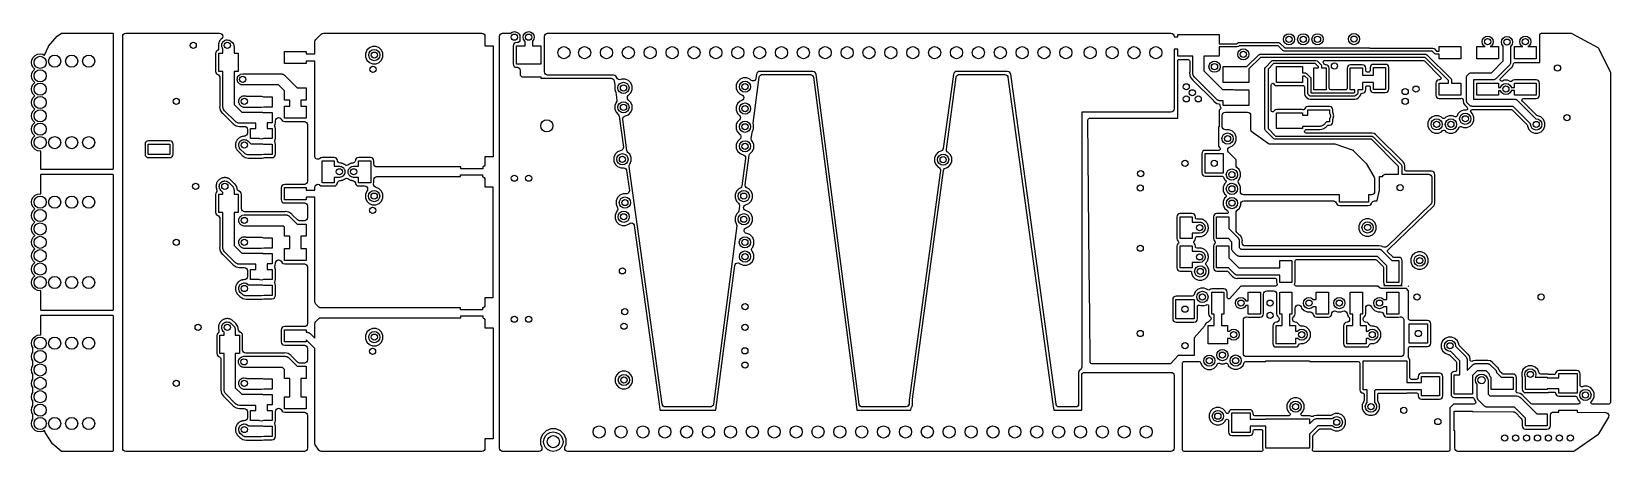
# Model space of a CAD drawing. Extents: x 2.66 to 5.22, y -3.92 to -3.24.
import ezdxf

# ---------------------------------------------------------------- set-up
doc = ezdxf.new("R2010")
doc.units = 0
doc.header["$MEASUREMENT"] = 0
doc.layers.add('BLACK', color=7, linetype='CONTINUOUS')

msp = doc.modelspace()

# ---------------------------------------------------------------- linework, layer by layer
at = {"layer": 'BLACK', "linetype": 'CONTINUOUS'}
for p, q in [((2.70501, -3.24862), (2.71185, -3.24419)), ((2.71185, -3.24419), (2.71217, -3.24409)), ((2.71217, -3.24409), (2.79469, -3.24409)), ((2.79469, -3.24409), (2.7951, -3.24427)), ((2.7951, -3.24427), (2.79528, -3.24469)), ((2.79528, -3.24469), (2.79528, -3.46398)), ((2.81102, -3.24909), (2.8114, -3.24718)), ((2.8114, -3.24718), (2.81249, -3.24556)), ((2.81249, -3.24556), (2.81411, -3.24448)), ((2.81411, -3.24448), (2.81602, -3.24409)), ((2.81602, -3.24409), (2.96792, -3.24409)), ((2.96792, -3.24409), (2.96984, -3.24448)), ((2.96984, -3.24448), (2.97146, -3.24556)), ((2.97146, -3.24556), (2.97254, -3.24718)), ((2.97254, -3.24718), (2.97292, -3.24909)), ((3.12351, -3.25444), (3.13239, -3.24556)), ((3.13239, -3.24556), (3.13402, -3.24448)), ((3.13402, -3.24448), (3.13593, -3.24409)), ((3.13593, -3.24409), (3.39264, -3.24409)), ((3.39264, -3.24409), (3.39455, -3.24448)), ((3.39455, -3.24448), (3.39617, -3.24556)), ((3.39617, -3.24556), (3.39726, -3.24718)), ((3.39726, -3.24718), (3.39764, -3.24909)), ((3.42126, -3.24909), (3.42164, -3.24718)), ((3.42164, -3.24718), (3.42272, -3.24556)), ((3.42272, -3.24556), (3.42435, -3.24448)), ((3.42435, -3.24448), (3.42626, -3.24409)), ((3.42626, -3.24409), (3.43901, -3.24409)), ((3.43901, -3.24409), (3.44193, -3.24215)), ((3.44193, -3.24215), (3.44539, -3.24146)), ((3.44539, -3.24146), (3.44886, -3.24215)), ((3.44886, -3.24215), (3.4518, -3.24411)), ((3.4518, -3.24411), (3.45262, -3.24534)), ((3.45262, -3.24534), (3.45294, -3.24556)), ((3.45294, -3.24556), (3.45403, -3.24718)), ((3.45403, -3.24718), (3.45441, -3.24909)), ((3.45945, -3.25051), (3.46014, -3.24705)), ((3.46014, -3.24705), (3.4621, -3.24411)), ((3.4621, -3.24411), (3.46504, -3.24215)), ((3.46504, -3.24215), (3.4685, -3.24146)), ((3.4685, -3.24146), (3.47197, -3.24215)), ((3.47197, -3.24215), (3.47491, -3.24411)), ((3.47491, -3.24411), (3.47687, -3.24705)), ((3.47687, -3.24705), (3.47756, -3.25051)), ((3.49409, -3.24909), (3.49448, -3.24718)), ((3.49448, -3.24718), (3.49556, -3.24556)), ((3.49556, -3.24556), (3.49718, -3.24448)), ((3.49718, -3.24448), (3.49909, -3.24409)), ((3.49909, -3.24409), (4.50878, -3.24409)), ((4.50878, -3.24409), (4.51069, -3.24448)), ((4.51069, -3.24448), (4.51232, -3.24556)), ((4.51232, -3.24556), (4.5134, -3.24718)), ((4.5134, -3.24718), (4.51378, -3.24909)), ((4.51969, -3.25), (4.51969, -3.24606)), ((4.51969, -3.24606), (4.58661, -3.24606)), ((4.58661, -3.24606), (4.58661, -3.26128)), ((4.69344, -3.24753), (4.69638, -3.24557)), ((4.69638, -3.24557), (4.69984, -3.24488)), ((4.69984, -3.24488), (4.70331, -3.24557)), ((4.70331, -3.24557), (4.70625, -3.24753)), ((4.71655, -3.24753), (4.71949, -3.24557)), ((4.71949, -3.24557), (4.72295, -3.24488)), ((4.72295, -3.24488), (4.72642, -3.24557)), ((4.72642, -3.24557), (4.72936, -3.24753)), ((4.73966, -3.24753), (4.7426, -3.24557)), ((4.7426, -3.24557), (4.74606, -3.24488)), ((4.74606, -3.24488), (4.74953, -3.24557)), ((4.74953, -3.24557), (4.75247, -3.24753)), ((4.79675, -3.2502), (4.79872, -3.24726)), ((4.79872, -3.24726), (4.80165, -3.2453)), ((4.80165, -3.2453), (4.80512, -3.24461)), ((4.80512, -3.24461), (4.80858, -3.2453)), ((4.80858, -3.2453), (4.81152, -3.24726)), ((4.81152, -3.24726), (4.81348, -3.2502)), ((5.1063, -3.24661), (5.1067, -3.24525)), ((5.1063, -3.29109), (5.1063, -3.24661)), ((5.1067, -3.24525), (5.10777, -3.24432)), ((5.10777, -3.24432), (5.10882, -3.24409)), ((5.10882, -3.24409), (5.15684, -3.24409)), ((5.15684, -3.24409), (5.15804, -3.2444)), ((5.15804, -3.2444), (5.20009, -3.26734)), ((2.68413, -3.27953), (2.69056, -3.26539)), ((2.69056, -3.26539), (2.69065, -3.26525)), ((2.69065, -3.26525), (2.70489, -3.24873)), ((2.70489, -3.24873), (2.70501, -3.24862)), ((2.81102, -3.91626), (2.81102, -3.24909)), ((2.9629, -3.27294), (2.96179, -3.27461)), ((2.96415, -3.27211), (2.9629, -3.27294)), ((2.96491, -3.27148), (2.96415, -3.27211)), ((2.96599, -3.26986), (2.96491, -3.27148)), ((2.96612, -3.26287), (2.96594, -3.26378)), ((2.96594, -3.26378), (2.96612, -3.26468)), ((2.96637, -3.26795), (2.96599, -3.26986)), ((2.96622, -3.2619), (2.96612, -3.26287)), ((2.96612, -3.26468), (2.96622, -3.26566)), ((2.96657, -3.26012), (2.96622, -3.26098)), ((2.96622, -3.26098), (2.96622, -3.2619)), ((2.96622, -3.26566), (2.96622, -3.26718)), ((2.96622, -3.26718), (2.96637, -3.26795)), ((2.96686, -3.25918), (2.96657, -3.26012)), ((2.96704, -3.25828), (2.96686, -3.25918)), ((2.96755, -3.25751), (2.96704, -3.25828)), ((2.96801, -3.25665), (2.96755, -3.25751)), ((2.96837, -3.2558), (2.96801, -3.25665)), ((2.96902, -3.25514), (2.96837, -3.2558)), ((2.96964, -3.25439), (2.96902, -3.25514)), ((2.97015, -3.25362), (2.96964, -3.25439)), ((2.9707, -3.25325), (2.97015, -3.25362)), ((2.97146, -3.25263), (2.9707, -3.25325)), ((2.97126, -3.26378), (2.97151, -3.26251)), ((2.97141, -3.26452), (2.97126, -3.26378)), ((2.97137, -3.2652), (2.97141, -3.26452)), ((2.97172, -3.26612), (2.97137, -3.2652)), ((2.97254, -3.25101), (2.97146, -3.25263)), ((2.97151, -3.26251), (2.97157, -3.26144)), ((2.97157, -3.26144), (2.97183, -3.26093)), ((2.97195, -3.26724), (2.97172, -3.26612)), ((2.97183, -3.26093), (2.97195, -3.26031)), ((2.97195, -3.26031), (2.97275, -3.25911)), ((2.97244, -3.26798), (2.97195, -3.26724)), ((2.97272, -3.26871), (2.97244, -3.26798)), ((2.97292, -3.24909), (2.97254, -3.25101)), ((2.97323, -3.26934), (2.97272, -3.26871)), ((2.97275, -3.25911), (2.97328, -3.25808)), ((2.97323, -3.27657), (2.97323, -3.26934)), ((2.97328, -3.25808), (2.97363, -3.25779)), ((2.97363, -3.25779), (2.97391, -3.25738)), ((2.97391, -3.25738), (2.97526, -3.25648)), ((2.97526, -3.25648), (2.9762, -3.25571)), ((2.9762, -3.25571), (2.97654, -3.25562)), ((2.97654, -3.25562), (2.97685, -3.25541)), ((2.97685, -3.25541), (2.97866, -3.25505)), ((2.97866, -3.25505), (2.97984, -3.25474)), ((2.97984, -3.25474), (2.98007, -3.25477)), ((2.98007, -3.25477), (2.98031, -3.25472)), ((2.98031, -3.25472), (2.98247, -3.25515)), ((2.98247, -3.25515), (2.98356, -3.25533)), ((2.98356, -3.25533), (2.98366, -3.25539)), ((2.98366, -3.25539), (2.98378, -3.25541)), ((2.98378, -3.25541), (2.98672, -3.25738)), ((2.98672, -3.25738), (2.98869, -3.25935)), ((2.98869, -3.25935), (2.98988, -3.26082)), ((2.98988, -3.26082), (2.99013, -3.26149)), ((2.99013, -3.26149), (2.99056, -3.26206)), ((2.99056, -3.26206), (2.9908, -3.26322)), ((2.9908, -3.26322), (2.99123, -3.26433)), ((2.99123, -3.26433), (2.99119, -3.26505)), ((2.99119, -3.26505), (2.99134, -3.26575)), ((2.99134, -3.26575), (2.99134, -3.27657)), ((3.12205, -3.25798), (3.12243, -3.25606)), ((3.12205, -3.27756), (3.12205, -3.25798)), ((3.12243, -3.25606), (3.12351, -3.25444)), ((3.20648, -3.27154), (3.20433, -3.27672)), ((3.21044, -3.26758), (3.20648, -3.27154)), ((3.21562, -3.26543), (3.21044, -3.26758)), ((3.21202, -3.27312), (3.21496, -3.27116)), ((3.21496, -3.27116), (3.21843, -3.27047)), ((3.22123, -3.26543), (3.21562, -3.26543)), ((3.21843, -3.27047), (3.22189, -3.27116)), ((3.22641, -3.26758), (3.22123, -3.26543)), ((3.22189, -3.27116), (3.22483, -3.27312)), ((3.23037, -3.27154), (3.22641, -3.26758)), ((3.23248, -3.27663), (3.23037, -3.27154)), ((3.39764, -3.24909), (3.39764, -3.26457)), ((3.39764, -3.26457), (3.41083, -3.26457)), ((3.41083, -3.26457), (3.41083, -3.44409)), ((3.42126, -3.91626), (3.42126, -3.24909)), ((3.44407, -3.2626), (3.44358, -3.26506)), ((3.44358, -3.26506), (3.44358, -3.2936)), ((3.44519, -3.26093), (3.44407, -3.2626)), ((3.44685, -3.25982), (3.44519, -3.26093)), ((3.44931, -3.25933), (3.44685, -3.25982)), ((3.44882, -3.29409), (3.44882, -3.26457)), ((3.44882, -3.26457), (3.4626, -3.26457)), ((3.44942, -3.25933), (3.44931, -3.25933)), ((3.45133, -3.25895), (3.44942, -3.25933)), ((3.45295, -3.25787), (3.45133, -3.25895)), ((3.45404, -3.25625), (3.45295, -3.25787)), ((3.45442, -3.25433), (3.45404, -3.25625)), ((3.45441, -3.24909), (3.45441, -3.25031)), ((3.45441, -3.25031), (3.45445, -3.25051)), ((3.45445, -3.25051), (3.45441, -3.25071)), ((3.45441, -3.25071), (3.45441, -3.25429)), ((3.45441, -3.25429), (3.45442, -3.25433)), ((3.46014, -3.25398), (3.45945, -3.25051)), ((3.4621, -3.25691), (3.46014, -3.25398)), ((3.4626, -3.25725), (3.4621, -3.25691)), ((3.4626, -3.26457), (3.4626, -3.25725)), ((3.47491, -3.25691), (3.47441, -3.25725)), ((3.47441, -3.25725), (3.47441, -3.26457)), ((3.47441, -3.26457), (3.48819, -3.26457)), ((3.47687, -3.25398), (3.47491, -3.25691)), ((3.47756, -3.25051), (3.47687, -3.25398)), ((3.48819, -3.26457), (3.48819, -3.29409)), ((3.49409, -3.30689), (3.49409, -3.24909)), ((4.51378, -3.24909), (4.51378, -3.24951)), ((4.51378, -3.24951), (4.51386, -3.24992)), ((4.51969, -3.26969), (4.51378, -3.26969)), ((4.51378, -3.26969), (4.51378, -3.36705)), ((4.51386, -3.24992), (4.51427, -3.25)), ((4.51427, -3.25), (4.51969, -3.25)), ((4.51969, -3.2815), (4.51969, -3.26969)), ((4.58661, -3.26128), (4.61503, -3.26128)), ((4.61607, -3.26628), (4.58661, -3.26628)), ((4.58661, -3.26628), (4.58661, -3.2815)), ((4.61503, -3.26128), (4.61627, -3.26004)), ((4.61784, -3.26555), (4.61607, -3.26628)), ((4.61627, -3.26004), (4.61804, -3.25931)), ((4.61762, -3.2749), (4.61958, -3.27196)), ((4.61907, -3.26431), (4.61784, -3.26555)), ((4.61804, -3.25931), (4.68321, -3.25931)), ((4.68218, -3.26431), (4.61907, -3.26431)), ((4.61958, -3.27196), (4.62252, -3.27)), ((4.62252, -3.27), (4.62598, -3.26931)), ((4.62598, -3.26931), (4.62945, -3.27)), ((4.62945, -3.27), (4.63239, -3.27196)), ((4.63239, -3.27196), (4.63435, -3.2749)), ((4.69013, -3.27226), (4.68218, -3.26431)), ((4.68321, -3.25931), (4.68498, -3.26004)), ((4.68498, -3.26004), (4.69293, -3.26799)), ((4.6919, -3.27299), (4.69013, -3.27226)), ((4.69079, -3.25394), (4.69148, -3.25047)), ((4.69148, -3.2574), (4.69079, -3.25394)), ((4.69148, -3.25047), (4.69344, -3.24753)), ((4.69344, -3.26034), (4.69148, -3.2574)), ((4.83, -3.27299), (4.6919, -3.27299)), ((4.69293, -3.26799), (4.83033, -3.26799)), ((4.69638, -3.2623), (4.69344, -3.26034)), ((4.69984, -3.26299), (4.69638, -3.2623)), ((4.70331, -3.2623), (4.69984, -3.26299)), ((4.70625, -3.26034), (4.70331, -3.2623)), ((4.70625, -3.24753), (4.70821, -3.25047)), ((4.70821, -3.2574), (4.70625, -3.26034)), ((4.70821, -3.25047), (4.7089, -3.25394)), ((4.7089, -3.25394), (4.70821, -3.2574)), ((4.7139, -3.25394), (4.71459, -3.25047)), ((4.71459, -3.2574), (4.7139, -3.25394)), ((4.71459, -3.25047), (4.71655, -3.24753)), ((4.71655, -3.26034), (4.71459, -3.2574)), ((4.71949, -3.2623), (4.71655, -3.26034)), ((4.72295, -3.26299), (4.71949, -3.2623)), ((4.72642, -3.2623), (4.72295, -3.26299)), ((4.72936, -3.26034), (4.72642, -3.2623)), ((4.72936, -3.24753), (4.73132, -3.25047)), ((4.73132, -3.2574), (4.72936, -3.26034)), ((4.73132, -3.25047), (4.73201, -3.25394)), ((4.73201, -3.25394), (4.73132, -3.2574)), ((4.73201, -3.25394), (4.73201, -3.25394)), ((4.73201, -3.25394), (4.73201, -3.25394)), ((4.73701, -3.25394), (4.7377, -3.25047)), ((4.7377, -3.2574), (4.73701, -3.25394)), ((4.7377, -3.25047), (4.73966, -3.24753)), ((4.73966, -3.26034), (4.7377, -3.2574)), ((4.7426, -3.2623), (4.73966, -3.26034)), ((4.74606, -3.26299), (4.7426, -3.2623)), ((4.74953, -3.2623), (4.74606, -3.26299)), ((4.75247, -3.26034), (4.74953, -3.2623)), ((4.75247, -3.24753), (4.75443, -3.25047)), ((4.75443, -3.2574), (4.75247, -3.26034)), ((4.75443, -3.25047), (4.75512, -3.25394)), ((4.75512, -3.25394), (4.75443, -3.2574)), ((4.79606, -3.25366), (4.79675, -3.2502)), ((4.79675, -3.25713), (4.79606, -3.25366)), ((4.79872, -3.26006), (4.79675, -3.25713)), ((4.80165, -3.26203), (4.79872, -3.26006)), ((4.80512, -3.26272), (4.80165, -3.26203)), ((4.80858, -3.26203), (4.80512, -3.26272)), ((4.81152, -3.26006), (4.80858, -3.26203)), ((4.81348, -3.25713), (4.81152, -3.26006)), ((4.81348, -3.2502), (4.81417, -3.25366)), ((4.81417, -3.25366), (4.81348, -3.25713)), ((4.83057, -3.27323), (4.83, -3.27299)), ((4.83033, -3.26799), (4.8309, -3.26823)), ((4.8309, -3.26823), (4.93305, -3.26823)), ((4.93305, -3.26823), (4.93482, -3.26896)), ((4.93482, -3.26896), (4.93895, -3.27309)), ((4.94291, -3.27309), (4.94291, -3.26575)), ((4.94291, -3.26575), (4.97835, -3.26575)), ((4.97835, -3.26575), (4.97835, -3.28543)), ((5.00394, -3.28543), (5.00394, -3.26575)), ((5.00394, -3.26575), (5.01745, -3.26575)), ((5.0126, -3.25787), (5.01329, -3.25441)), ((5.01329, -3.26134), (5.0126, -3.25787)), ((5.01329, -3.25441), (5.01525, -3.25147)), ((5.01525, -3.26428), (5.01329, -3.26134)), ((5.01525, -3.25147), (5.01819, -3.24951)), ((5.01745, -3.26575), (5.01525, -3.26428)), ((5.01819, -3.24951), (5.02165, -3.24882)), ((5.02165, -3.24882), (5.02512, -3.24951)), ((5.02512, -3.24951), (5.02806, -3.25147)), ((5.02806, -3.26428), (5.02585, -3.26575)), ((5.02585, -3.26575), (5.03937, -3.26575)), ((5.02806, -3.25147), (5.03002, -3.25441)), ((5.03002, -3.26134), (5.02806, -3.26428)), ((5.03002, -3.25441), (5.03071, -3.25787)), ((5.03071, -3.25787), (5.03002, -3.26134)), ((5.03937, -3.26575), (5.03937, -3.28543)), ((5.04385, -3.25852), (5.04454, -3.25505)), ((5.04454, -3.26198), (5.04385, -3.25852)), ((5.04454, -3.25505), (5.04651, -3.25211)), ((5.04651, -3.26492), (5.04454, -3.26198)), ((5.04651, -3.25211), (5.04944, -3.25015)), ((5.047, -3.26525), (5.04651, -3.26492)), ((5.047, -3.28908), (5.047, -3.26525)), ((5.04944, -3.25015), (5.05291, -3.24946)), ((5.05291, -3.24946), (5.05637, -3.25015)), ((5.05637, -3.25015), (5.05931, -3.25211)), ((5.05931, -3.26492), (5.05881, -3.26525)), ((5.05881, -3.26525), (5.05881, -3.29152)), ((5.05931, -3.25211), (5.06127, -3.25505)), ((5.06127, -3.26198), (5.05931, -3.26492)), ((5.06127, -3.25505), (5.06196, -3.25852)), ((5.06196, -3.25852), (5.06127, -3.26198)), ((5.06496, -3.28543), (5.06496, -3.26575)), ((5.06496, -3.26575), (5.07848, -3.26575)), ((5.07362, -3.25787), (5.07431, -3.25441)), ((5.07431, -3.26134), (5.07362, -3.25787)), ((5.07431, -3.25441), (5.07627, -3.25147)), ((5.07627, -3.26428), (5.07431, -3.26134)), ((5.07627, -3.25147), (5.07921, -3.24951)), ((5.07848, -3.26575), (5.07627, -3.26428)), ((5.07921, -3.24951), (5.08268, -3.24882)), ((5.08268, -3.24882), (5.08614, -3.24951)), ((5.08614, -3.24951), (5.08908, -3.25147)), ((5.08908, -3.26428), (5.08688, -3.26575)), ((5.08688, -3.26575), (5.10039, -3.26575)), ((5.08908, -3.25147), (5.09104, -3.25441)), ((5.09104, -3.26134), (5.08908, -3.26428)), ((5.09104, -3.25441), (5.09173, -3.25787)), ((5.09173, -3.25787), (5.09104, -3.26134)), ((5.10039, -3.26575), (5.10039, -3.28543)), ((5.20009, -3.26734), (5.20114, -3.26842)), ((5.20114, -3.26842), (5.22021, -3.30655)), ((2.66339, -3.29134), (2.66406, -3.28708)), ((2.66406, -3.2956), (2.66339, -3.29134)), ((2.66406, -3.28708), (2.66602, -3.28324)), ((2.66602, -3.29944), (2.66406, -3.2956)), ((2.66602, -3.28324), (2.66907, -3.28019)), ((2.66907, -3.28019), (2.67291, -3.27823)), ((2.67291, -3.27823), (2.67717, -3.27756)), ((2.67717, -3.27756), (2.68142, -3.27823)), ((2.68142, -3.27823), (2.68396, -3.27953)), ((2.68396, -3.27953), (2.68413, -3.27953)), ((2.96179, -3.27461), (2.9613, -3.27707)), ((2.9613, -3.27707), (2.9613, -3.30561)), ((2.96654, -3.3061), (2.96654, -3.27657)), ((2.96654, -3.27657), (2.97323, -3.27657)), ((2.99134, -3.27657), (2.99803, -3.27657)), ((2.99803, -3.27657), (2.99803, -3.3061)), ((3.07283, -3.29331), (3.07283, -3.27362)), ((3.07283, -3.27362), (3.10827, -3.27362)), ((3.10827, -3.29331), (3.07283, -3.29331)), ((3.10827, -3.27362), (3.10827, -3.27756)), ((3.10827, -3.27756), (3.12205, -3.27756)), ((3.12205, -3.28937), (3.10827, -3.28937)), ((3.10827, -3.28937), (3.10827, -3.29331)), ((3.12205, -3.44326), (3.12205, -3.28937)), ((3.20433, -3.27672), (3.20433, -3.28233)), ((3.20433, -3.28233), (3.20648, -3.28751)), ((3.20648, -3.28751), (3.21044, -3.29148)), ((3.20937, -3.27953), (3.21006, -3.27606)), ((3.21006, -3.28299), (3.20937, -3.27953)), ((3.21006, -3.27606), (3.21202, -3.27312)), ((3.21202, -3.28593), (3.21006, -3.28299)), ((3.21044, -3.29148), (3.21558, -3.2936)), ((3.21496, -3.28789), (3.21202, -3.28593)), ((3.21843, -3.28858), (3.21496, -3.28789)), ((3.21558, -3.2936), (3.21622, -3.29348)), ((3.21622, -3.29348), (3.21695, -3.29362)), ((3.21695, -3.29362), (3.22123, -3.29362)), ((3.22189, -3.28789), (3.21843, -3.28858)), ((3.22123, -3.29362), (3.22641, -3.29148)), ((3.22483, -3.28593), (3.22189, -3.28789)), ((3.22483, -3.27312), (3.22679, -3.27606)), ((3.22679, -3.28299), (3.22483, -3.28593)), ((3.22641, -3.29148), (3.23037, -3.28751)), ((3.22679, -3.27606), (3.22748, -3.27953)), ((3.22748, -3.27953), (3.22679, -3.28299)), ((3.23037, -3.28751), (3.23248, -3.28243)), ((3.23248, -3.28243), (3.23248, -3.27663)), ((3.44358, -3.2936), (3.44407, -3.29606)), ((3.44407, -3.29606), (3.44519, -3.29773)), ((3.44519, -3.29773), (3.44685, -3.29884)), ((3.48819, -3.29409), (3.44882, -3.29409)), ((4.54409, -3.2815), (4.51969, -3.2815)), ((4.51969, -3.2892), (4.52009, -3.28784)), ((4.51969, -3.38164), (4.51969, -3.2892)), ((4.52009, -3.28784), (4.52116, -3.28691)), ((4.52116, -3.28691), (4.5222, -3.28668)), ((4.5222, -3.28668), (4.53654, -3.28668)), ((4.53654, -3.28668), (4.5379, -3.28708)), ((4.5379, -3.28708), (4.53883, -3.28816)), ((4.53883, -3.28816), (4.53906, -3.2892)), ((4.53906, -3.2892), (4.53906, -3.30732)), ((4.54409, -3.30896), (4.54409, -3.2815)), ((4.58661, -3.2815), (4.5622, -3.2815)), ((4.5622, -3.2815), (4.5622, -3.30521)), ((4.5702, -3.29837), (4.57089, -3.2949)), ((4.57089, -3.30183), (4.5702, -3.29837)), ((4.57089, -3.2949), (4.57285, -3.29196)), ((4.57285, -3.29196), (4.57579, -3.29)), ((4.57579, -3.29), (4.57925, -3.28931)), ((4.57925, -3.28931), (4.58272, -3.29)), ((4.58272, -3.29), (4.58565, -3.29196)), ((4.58565, -3.29196), (4.58762, -3.2949)), ((4.58762, -3.2949), (4.58831, -3.29837)), ((4.58831, -3.29837), (4.58762, -3.30183)), ((4.59331, -3.32382), (4.59331, -3.29823)), ((4.59331, -3.29823), (4.6315, -3.29823)), ((4.61693, -3.27837), (4.61762, -3.2749)), ((4.61762, -3.28183), (4.61693, -3.27837)), ((4.61958, -3.28477), (4.61762, -3.28183)), ((4.62252, -3.28673), (4.61958, -3.28477)), ((4.62598, -3.28742), (4.62252, -3.28673)), ((4.62945, -3.28673), (4.62598, -3.28742)), ((4.63239, -3.28477), (4.62945, -3.28673)), ((4.6315, -3.29823), (4.65077, -3.27896)), ((4.63435, -3.28183), (4.63239, -3.28477)), ((4.63435, -3.2749), (4.63504, -3.27837)), ((4.63504, -3.27837), (4.63435, -3.28183)), ((4.65358, -3.28323), (4.63504, -3.30176)), ((4.65077, -3.27896), (4.65254, -3.27823)), ((4.65254, -3.27823), (4.92155, -3.27823)), ((4.92052, -3.28323), (4.65358, -3.28323)), ((4.66162, -3.2995), (4.67215, -3.28896)), ((4.67496, -3.29323), (4.66589, -3.3023)), ((4.67215, -3.28896), (4.67392, -3.28823)), ((4.67392, -3.28823), (4.74348, -3.28823)), ((4.74245, -3.29323), (4.67496, -3.29323)), ((4.67992, -3.32382), (4.67992, -3.29823)), ((4.67992, -3.29823), (4.72165, -3.29823)), ((4.72165, -3.29823), (4.72165, -3.30852)), ((4.7475, -3.29828), (4.74245, -3.29323)), ((4.74348, -3.28823), (4.74525, -3.28896)), ((4.74525, -3.28896), (4.75177, -3.29548)), ((4.7475, -3.30039), (4.7475, -3.29828)), ((4.75177, -3.29548), (4.7525, -3.29724)), ((4.7525, -3.29724), (4.7525, -3.30039)), ((4.75526, -3.29083), (4.75564, -3.28946)), ((4.75569, -3.29219), (4.75526, -3.29083)), ((4.75564, -3.28946), (4.7567, -3.28851)), ((4.75696, -3.29409), (4.75569, -3.29219)), ((4.7567, -3.28851), (4.75778, -3.28827)), ((4.75769, -3.29481), (4.75696, -3.29409)), ((4.75905, -3.29521), (4.75769, -3.29481)), ((4.75778, -3.28827), (4.77335, -3.28827)), ((4.75959, -3.29521), (4.75905, -3.29521)), ((4.76181, -3.29565), (4.75959, -3.29521)), ((4.76348, -3.29676), (4.76181, -3.29565)), ((4.76459, -3.29843), (4.76348, -3.29676)), ((4.76503, -3.30064), (4.76459, -3.29843)), ((4.77335, -3.28827), (4.77355, -3.28823)), ((4.77355, -3.28823), (4.77375, -3.28827)), ((4.77375, -3.28827), (4.91739, -3.28827)), ((4.79447, -3.29843), (4.79403, -3.30064)), ((4.79558, -3.29676), (4.79447, -3.29843)), ((4.79725, -3.29565), (4.79558, -3.29676)), ((4.79946, -3.29521), (4.79725, -3.29565)), ((4.81865, -3.29521), (4.79946, -3.29521)), ((4.82086, -3.29565), (4.81865, -3.29521)), ((4.82253, -3.29676), (4.82086, -3.29565)), ((4.82364, -3.29843), (4.82253, -3.29676)), ((4.82409, -3.30064), (4.82364, -3.29843)), ((4.93201, -3.27323), (4.83057, -3.27323)), ((4.83187, -3.29764), (4.83143, -3.29985)), ((4.83298, -3.29597), (4.83187, -3.29764)), ((4.83465, -3.29486), (4.83298, -3.29597)), ((4.83592, -3.29461), (4.83465, -3.29486)), ((4.85699, -3.29461), (4.83592, -3.29461)), ((4.85827, -3.29486), (4.85699, -3.29461)), ((4.85993, -3.29597), (4.85827, -3.29486)), ((4.86105, -3.29764), (4.85993, -3.29597)), ((4.86149, -3.29985), (4.86105, -3.29764)), ((4.91739, -3.28827), (4.91875, -3.28867)), ((4.91875, -3.28867), (4.91917, -3.28901)), ((4.91917, -3.28901), (4.94548, -3.31531)), ((4.95813, -3.32084), (4.92052, -3.28323)), ((4.92155, -3.27823), (4.92332, -3.27896)), ((4.92332, -3.27896), (4.9624, -3.31804)), ((4.93615, -3.27736), (4.93201, -3.27323)), ((4.93791, -3.27809), (4.93615, -3.27736)), ((4.94291, -3.27809), (4.93791, -3.27809)), ((4.93895, -3.27309), (4.94291, -3.27309)), ((4.94291, -3.28543), (4.94291, -3.27809)), ((4.97835, -3.28543), (4.94291, -3.28543)), ((5.03937, -3.28543), (5.00394, -3.28543)), ((5.02809, -3.30799), (5.047, -3.28908)), ((5.05708, -3.2957), (5.03471, -3.31807)), ((5.05747, -3.29503), (5.05708, -3.2957)), ((5.05802, -3.29448), (5.05747, -3.29503)), ((5.05822, -3.29373), (5.05802, -3.29448)), ((5.05861, -3.29305), (5.05822, -3.29373)), ((5.05881, -3.29152), (5.05861, -3.29228)), ((5.05861, -3.29228), (5.05861, -3.29305)), ((5.0608, -3.29942), (5.06322, -3.2958)), ((5.06322, -3.2958), (5.0637, -3.29337)), ((5.0637, -3.29337), (5.06436, -3.29211)), ((5.06436, -3.29211), (5.06559, -3.29141)), ((5.10039, -3.28543), (5.06496, -3.28543)), ((5.06559, -3.29141), (5.06617, -3.29134)), ((5.06617, -3.29134), (5.10605, -3.29134)), ((5.10605, -3.29134), (5.10626, -3.2913)), ((5.10626, -3.2913), (5.1063, -3.29109)), ((2.66339, -3.31299), (2.66406, -3.30873)), ((2.66406, -3.31725), (2.66339, -3.31299)), ((2.66406, -3.30873), (2.66602, -3.30489)), ((2.66602, -3.32109), (2.66406, -3.31725)), ((2.66874, -3.30217), (2.66602, -3.29944)), ((2.66602, -3.30489), (2.66874, -3.30217)), ((2.66874, -3.32382), (2.66602, -3.32109)), ((2.66602, -3.32655), (2.66874, -3.32382)), ((2.9613, -3.30561), (2.96179, -3.30807)), ((2.96179, -3.30807), (2.9629, -3.30974)), ((2.9629, -3.30974), (2.96491, -3.31108)), ((2.96491, -3.31108), (2.96597, -3.31152)), ((2.96597, -3.31152), (2.96735, -3.3129)), ((2.97323, -3.3061), (2.96654, -3.3061)), ((2.96735, -3.3129), (2.96809, -3.3147)), ((2.96809, -3.3147), (2.96819, -3.31567)), ((2.96819, -3.31567), (2.96819, -3.36131)), ((2.97323, -3.36319), (2.97323, -3.3061)), ((2.99803, -3.3061), (2.99134, -3.3061)), ((2.99134, -3.3061), (2.99134, -3.35944)), ((2.99634, -3.3189), (2.99665, -3.31731)), ((2.99644, -3.31939), (2.99634, -3.3189)), ((2.99639, -3.31984), (2.99644, -3.31939)), ((2.99675, -3.32094), (2.99639, -3.31984)), ((2.99665, -3.31731), (2.99678, -3.3161)), ((2.99703, -3.32236), (2.99675, -3.32094)), ((2.99678, -3.3161), (2.99695, -3.3158)), ((2.99695, -3.3158), (2.99703, -3.31543)), ((2.99703, -3.31543), (2.99805, -3.3139)), ((2.99738, -3.32288), (2.99703, -3.32236)), ((2.99755, -3.32343), (2.99738, -3.32288)), ((2.99827, -3.32423), (2.99755, -3.32343)), ((2.99805, -3.3139), (2.99866, -3.31284)), ((2.99866, -3.31284), (2.99885, -3.3127)), ((2.99885, -3.3127), (2.99899, -3.31249)), ((2.99899, -3.31249), (3.00082, -3.31127)), ((3.00082, -3.31127), (3.00171, -3.31063)), ((3.00171, -3.31063), (3.00182, -3.3106)), ((3.00182, -3.3106), (3.00193, -3.31053)), ((3.00193, -3.31053), (3.00539, -3.30984)), ((3.00539, -3.30984), (3.06693, -3.30984)), ((3.06693, -3.30984), (3.06881, -3.31004)), ((3.06881, -3.31004), (3.06947, -3.31033)), ((3.06947, -3.31033), (3.07017, -3.31044)), ((3.07017, -3.31044), (3.07117, -3.31109)), ((3.07117, -3.31109), (3.07225, -3.31157)), ((3.07225, -3.31157), (3.07273, -3.3121)), ((3.07273, -3.3121), (3.07333, -3.31249)), ((3.07333, -3.31249), (3.09351, -3.33268)), ((3.44685, -3.29884), (3.44931, -3.29933)), ((3.44931, -3.29933), (3.44971, -3.29933)), ((3.44971, -3.29933), (3.45162, -3.29971)), ((3.45162, -3.29971), (3.45324, -3.30079)), ((3.45324, -3.30079), (3.45433, -3.30242)), ((3.45433, -3.30242), (3.45471, -3.30433)), ((3.45471, -3.30433), (3.45471, -3.3121)), ((3.45471, -3.3121), (3.45717, -3.31457)), ((3.45717, -3.31457), (3.48819, -3.31457)), ((3.48819, -3.31457), (3.48819, -3.31693)), ((3.48819, -3.31693), (3.60195, -3.31693)), ((3.49448, -3.3088), (3.49409, -3.30689)), ((3.49556, -3.31043), (3.49448, -3.3088)), ((3.49718, -3.31151), (3.49556, -3.31043)), ((3.49909, -3.31189), (3.49718, -3.31151)), ((3.60581, -3.31189), (3.49909, -3.31189)), ((3.60195, -3.31693), (3.60386, -3.31731)), ((3.60386, -3.31731), (3.60548, -3.31839)), ((3.60548, -3.31839), (3.60582, -3.3189)), ((3.60819, -3.31236), (3.60581, -3.31189)), ((3.60582, -3.3189), (3.6063, -3.3189)), ((3.6063, -3.3189), (3.6063, -3.31962)), ((3.6063, -3.31962), (3.60657, -3.32002)), ((3.60657, -3.32002), (3.6069, -3.32124)), ((3.6069, -3.32124), (3.60791, -3.32847)), ((3.60979, -3.31344), (3.60819, -3.31236)), ((3.61096, -3.31519), (3.60979, -3.31344)), ((3.61114, -3.31584), (3.61096, -3.31519)), ((3.61135, -3.31644), (3.61114, -3.31584)), ((3.61243, -3.31806), (3.61135, -3.31644)), ((3.61405, -3.31915), (3.61243, -3.31806)), ((3.61597, -3.31953), (3.61405, -3.31915)), ((3.61788, -3.31915), (3.61597, -3.31953)), ((3.61924, -3.31858), (3.61788, -3.31915)), ((3.61858, -3.32431), (3.62205, -3.32362)), ((3.62485, -3.31858), (3.61924, -3.31858)), ((3.62205, -3.32362), (3.62551, -3.32431)), ((3.63003, -3.32073), (3.62485, -3.31858)), ((3.634, -3.32469), (3.63003, -3.32073)), ((3.80695, -3.32272), (3.8048, -3.32791)), ((3.81091, -3.31876), (3.80695, -3.32272)), ((3.81609, -3.31661), (3.81091, -3.31876)), ((3.81249, -3.32431), (3.81543, -3.32234)), ((3.81543, -3.32234), (3.8189, -3.32165)), ((3.8217, -3.31661), (3.81609, -3.31661)), ((3.8189, -3.32165), (3.82236, -3.32234)), ((3.82688, -3.31876), (3.8217, -3.31661)), ((3.82236, -3.32234), (3.8253, -3.32431)), ((3.82815, -3.32003), (3.82688, -3.31876)), ((3.82919, -3.32082), (3.82815, -3.32003)), ((3.83104, -3.32145), (3.82919, -3.32082)), ((3.83298, -3.32132), (3.83104, -3.32145)), ((3.83222, -3.39), (3.84195, -3.31538)), ((3.83473, -3.32045), (3.83298, -3.32132)), ((3.83602, -3.31898), (3.83473, -3.32045)), ((3.83664, -3.31714), (3.83602, -3.31898)), ((3.83746, -3.31086), (3.83664, -3.31714)), ((3.83824, -3.30856), (3.83746, -3.31086)), ((3.83951, -3.30711), (3.83824, -3.30856)), ((3.84139, -3.30618), (3.83951, -3.30711)), ((3.84285, -3.30598), (3.84139, -3.30618)), ((3.84195, -3.31538), (3.84258, -3.31353)), ((3.84258, -3.31353), (3.84386, -3.31206)), ((3.92864, -3.30598), (3.84285, -3.30598)), ((3.84386, -3.31206), (3.84561, -3.3112)), ((3.84561, -3.3112), (3.84691, -3.31102)), ((3.84691, -3.31102), (3.92474, -3.31102)), ((3.92474, -3.31102), (3.92666, -3.3114)), ((3.92666, -3.3114), (3.92828, -3.31249)), ((3.92828, -3.31249), (3.92936, -3.31411)), ((3.93102, -3.30646), (3.92864, -3.30598)), ((3.92936, -3.31411), (3.9297, -3.31538)), ((3.9297, -3.31538), (3.99866, -3.84405)), ((3.93263, -3.30753), (3.93102, -3.30646)), ((3.93379, -3.30927), (3.93263, -3.30753)), ((3.93417, -3.3107), (3.93379, -3.30927)), ((4.00386, -3.84494), (3.93417, -3.3107)), ((4.15636, -3.31083), (4.14005, -3.43076)), ((4.14501, -3.4317), (4.16083, -3.31535)), ((4.15715, -3.30853), (4.15636, -3.31083)), ((4.15843, -3.30709), (4.15715, -3.30853)), ((4.16032, -3.30617), (4.15843, -3.30709)), ((4.16174, -3.30598), (4.16032, -3.30617)), ((4.16083, -3.31535), (4.16146, -3.31351)), ((4.16146, -3.31351), (4.16276, -3.31204)), ((4.2436, -3.30598), (4.16174, -3.30598)), ((4.16276, -3.31204), (4.16451, -3.31119)), ((4.16451, -3.31119), (4.16578, -3.31102)), ((4.16578, -3.31102), (4.23974, -3.31102)), ((4.23974, -3.31102), (4.24165, -3.3114)), ((4.24165, -3.3114), (4.24327, -3.31249)), ((4.24327, -3.31249), (4.24436, -3.31411)), ((4.24599, -3.30646), (4.2436, -3.30598)), ((4.24436, -3.31411), (4.24469, -3.31534)), ((4.24469, -3.31534), (4.31755, -3.84456)), ((4.24759, -3.30753), (4.24599, -3.30646)), ((4.24876, -3.30928), (4.24759, -3.30753)), ((4.24913, -3.31065), (4.24876, -3.30928)), ((4.3227, -3.84497), (4.24913, -3.31065)), ((4.53901, -3.30782), (4.53878, -3.30896)), ((4.53878, -3.30896), (4.53987, -3.31446)), ((4.53906, -3.30732), (4.53901, -3.30782)), ((4.53987, -3.31446), (4.54299, -3.31912)), ((4.54299, -3.31912), (4.54396, -3.31977)), ((4.54396, -3.31977), (4.54434, -3.32008)), ((4.54424, -3.30966), (4.54409, -3.30896)), ((4.54421, -3.31038), (4.54424, -3.30966)), ((4.54463, -3.31148), (4.54421, -3.31038)), ((4.54434, -3.32008), (4.57755, -3.3533)), ((4.54488, -3.31264), (4.54463, -3.31148)), ((4.5453, -3.31322), (4.54488, -3.31264)), ((4.54556, -3.31389), (4.5453, -3.31322)), ((4.54675, -3.31536), (4.54556, -3.31389)), ((4.58227, -3.35089), (4.54675, -3.31536)), ((4.5622, -3.30521), (4.59243, -3.33543)), ((4.57285, -3.30477), (4.57089, -3.30183)), ((4.57579, -3.30673), (4.57285, -3.30477)), ((4.57925, -3.30742), (4.57579, -3.30673)), ((4.58272, -3.30673), (4.57925, -3.30742)), ((4.58565, -3.30477), (4.58272, -3.30673)), ((4.58762, -3.30183), (4.58565, -3.30477)), ((4.63504, -3.32382), (4.59331, -3.32382)), ((4.63504, -3.30176), (4.63504, -3.32382)), ((4.66089, -3.30126), (4.66162, -3.2995)), ((4.66089, -3.39961), (4.66089, -3.30126)), ((4.66589, -3.3023), (4.66589, -3.39857)), ((4.72165, -3.32382), (4.67992, -3.32382)), ((4.72165, -3.30852), (4.72665, -3.30852)), ((4.72562, -3.31352), (4.72165, -3.31352)), ((4.72165, -3.31352), (4.72165, -3.32382)), ((4.73016, -3.31806), (4.72562, -3.31352)), ((4.72665, -3.30852), (4.72842, -3.30926)), ((4.72842, -3.30926), (4.73443, -3.31526)), ((4.73016, -3.34183), (4.73016, -3.31806)), ((4.73443, -3.31526), (4.73516, -3.31703)), ((4.73516, -3.31703), (4.73516, -3.34079)), ((4.74016, -3.33583), (4.74016, -3.30039)), ((4.74016, -3.30039), (4.7475, -3.30039)), ((4.7525, -3.30039), (4.75984, -3.30039)), ((4.75984, -3.30039), (4.75984, -3.33583)), ((4.76503, -3.33327), (4.76503, -3.30064)), ((4.79403, -3.30064), (4.79403, -3.33327)), ((4.79921, -3.33583), (4.79921, -3.30039)), ((4.79921, -3.30039), (4.8189, -3.30039)), ((4.8189, -3.30039), (4.8189, -3.3122)), ((4.8189, -3.3122), (4.83661, -3.3122)), ((4.83661, -3.32402), (4.8189, -3.32402)), ((4.8189, -3.32402), (4.8189, -3.33583)), ((4.82409, -3.30465), (4.82409, -3.30064)), ((4.82431, -3.30569), (4.82409, -3.30465)), ((4.82524, -3.30677), (4.82431, -3.30569)), ((4.8266, -3.30717), (4.82524, -3.30677)), ((4.82891, -3.30717), (4.8266, -3.30717)), ((4.82995, -3.30694), (4.82891, -3.30717)), ((4.83103, -3.30601), (4.82995, -3.30694)), ((4.83143, -3.30465), (4.83103, -3.30601)), ((4.83143, -3.29985), (4.83143, -3.30465)), ((4.83661, -3.3122), (4.83661, -3.29961)), ((4.83661, -3.29961), (4.8563, -3.29961)), ((4.83661, -3.33504), (4.83661, -3.32402)), ((4.8563, -3.29961), (4.8563, -3.33504)), ((4.86149, -3.33479), (4.86149, -3.29985)), ((4.93817, -3.32284), (4.93773, -3.32505)), ((4.93928, -3.32117), (4.93817, -3.32284)), ((4.94095, -3.32006), (4.93928, -3.32117)), ((4.94316, -3.31962), (4.94095, -3.32006)), ((4.9437, -3.31962), (4.94316, -3.31962)), ((4.94388, -3.31961), (4.9437, -3.31962)), ((4.94521, -3.31911), (4.94388, -3.31961)), ((4.94606, -3.31798), (4.94521, -3.31911)), ((4.94548, -3.31531), (4.94616, -3.31656)), ((4.94616, -3.31656), (4.94606, -3.31798)), ((4.95813, -3.3248), (4.95813, -3.32084)), ((4.9624, -3.31804), (4.96305, -3.31961)), ((4.96305, -3.31961), (4.96313, -3.3198)), ((4.96313, -3.3198), (4.96313, -3.3248)), ((4.98713, -3.31608), (4.98733, -3.31533)), ((4.98713, -3.35321), (4.98713, -3.31608)), ((4.98733, -3.31455), (4.98772, -3.31388)), ((4.98733, -3.31533), (4.98733, -3.31455)), ((4.98772, -3.31388), (4.98792, -3.31313)), ((4.98792, -3.31313), (4.98847, -3.31258)), ((4.98847, -3.31258), (4.98886, -3.3119)), ((4.98886, -3.3119), (4.99104, -3.30972)), ((4.99104, -3.30972), (4.99171, -3.30933)), ((4.99171, -3.30933), (4.99226, -3.30878)), ((4.99226, -3.30878), (4.99301, -3.30858)), ((4.99301, -3.30858), (4.99368, -3.30819)), ((4.99368, -3.30819), (4.99446, -3.30819)), ((4.99446, -3.30819), (4.99521, -3.30799)), ((4.99521, -3.30799), (5.02809, -3.30799)), ((5.03054, -3.3198), (4.99894, -3.3198)), ((4.99894, -3.3198), (4.99894, -3.35077)), ((5.03129, -3.3196), (5.03054, -3.3198)), ((5.03206, -3.3196), (5.03129, -3.3196)), ((5.03274, -3.31921), (5.03206, -3.3196)), ((5.03349, -3.31901), (5.03274, -3.31921)), ((5.03404, -3.31846), (5.03349, -3.31901)), ((5.03471, -3.31807), (5.03404, -3.31846)), ((5.04191, -3.31867), (5.04262, -3.31729)), ((5.04209, -3.32008), (5.04191, -3.31867)), ((5.043, -3.32117), (5.04209, -3.32008)), ((5.04262, -3.31729), (5.05971, -3.3002)), ((5.04311, -3.32124), (5.043, -3.32117)), ((5.04407, -3.32163), (5.04311, -3.32124)), ((5.04548, -3.32148), (5.04407, -3.32163)), ((5.04838, -3.32028), (5.04548, -3.32148)), ((5.05398, -3.32028), (5.04838, -3.32028)), ((5.05829, -3.32206), (5.05398, -3.32028)), ((5.05885, -3.32222), (5.05829, -3.32206)), ((5.06026, -3.32204), (5.05885, -3.32222)), ((5.05971, -3.3002), (5.06009, -3.29989)), ((5.06009, -3.29989), (5.0608, -3.29942)), ((5.06123, -3.32124), (5.06026, -3.32204)), ((5.06299, -3.32006), (5.06123, -3.32124)), ((5.06521, -3.31962), (5.06299, -3.32006)), ((5.10015, -3.31962), (5.06521, -3.31962)), ((5.10236, -3.32006), (5.10015, -3.31962)), ((5.10403, -3.32117), (5.10236, -3.32006)), ((5.10514, -3.32284), (5.10403, -3.32117)), ((5.10558, -3.32505), (5.10514, -3.32284)), ((5.22021, -3.30655), (5.22047, -3.30768)), ((5.22047, -3.30768), (5.22047, -3.84197)), ((2.66339, -3.33465), (2.66406, -3.33039)), ((2.66406, -3.3389), (2.66339, -3.33465)), ((2.66406, -3.33039), (2.66602, -3.32655)), ((2.66602, -3.34275), (2.66406, -3.3389)), ((2.66406, -3.35204), (2.66602, -3.3482)), ((2.66874, -3.34547), (2.66602, -3.34275)), ((2.66602, -3.3482), (2.66874, -3.34547)), ((2.99899, -3.3253), (2.99827, -3.32423)), ((2.99962, -3.32572), (2.99899, -3.3253)), ((2.99951, -3.35087), (3.00031, -3.34966)), ((3.00007, -3.32622), (2.99962, -3.32572)), ((3.00097, -3.32662), (3.00007, -3.32622)), ((3.00031, -3.34966), (3.00084, -3.34863)), ((3.00084, -3.34863), (3.00119, -3.34834)), ((3.00193, -3.32726), (3.00097, -3.32662)), ((3.00119, -3.34834), (3.00147, -3.34793)), ((3.00147, -3.34793), (3.00282, -3.34703)), ((3.00279, -3.32744), (3.00193, -3.32726)), ((3.00351, -3.32775), (3.00279, -3.32744)), ((3.00282, -3.34703), (3.00376, -3.34626)), ((3.00539, -3.32795), (3.00351, -3.32775)), ((3.00376, -3.34626), (3.0041, -3.34617)), ((3.0041, -3.34617), (3.00441, -3.34596)), ((3.00441, -3.34596), (3.00621, -3.34561)), ((3.06318, -3.32795), (3.00539, -3.32795)), ((3.00621, -3.34561), (3.0074, -3.34529)), ((3.0074, -3.34529), (3.00763, -3.34532)), ((3.00763, -3.34532), (3.00787, -3.34528)), ((3.00787, -3.34528), (3.01003, -3.3457)), ((3.01003, -3.3457), (3.01112, -3.34588)), ((3.01112, -3.34588), (3.01122, -3.34594)), ((3.01122, -3.34594), (3.01134, -3.34596)), ((3.01134, -3.34596), (3.01178, -3.34626)), ((3.01178, -3.34626), (3.03563, -3.34626)), ((3.03563, -3.34626), (3.03751, -3.34646)), ((3.03751, -3.34646), (3.03884, -3.34705)), ((3.03884, -3.34705), (3.05315, -3.34705)), ((3.05315, -3.34705), (3.05315, -3.36358)), ((3.07283, -3.33761), (3.06318, -3.32795)), ((3.07283, -3.35236), (3.07283, -3.33761)), ((3.09351, -3.33268), (3.10827, -3.33268)), ((3.10827, -3.33268), (3.10827, -3.35236)), ((3.60791, -3.32847), (3.60795, -3.32915)), ((3.60795, -3.32915), (3.60795, -3.33548)), ((3.60795, -3.33548), (3.60911, -3.33827)), ((3.60911, -3.33827), (3.60944, -3.33949)), ((3.60944, -3.33949), (3.61122, -3.35226)), ((3.61299, -3.33268), (3.61368, -3.32921)), ((3.61368, -3.33614), (3.61299, -3.33268)), ((3.61368, -3.32921), (3.61564, -3.32627)), ((3.61564, -3.33908), (3.61368, -3.33614)), ((3.61564, -3.32627), (3.61858, -3.32431)), ((3.61858, -3.34104), (3.61564, -3.33908)), ((3.62205, -3.34173), (3.61858, -3.34104)), ((3.62551, -3.34104), (3.62205, -3.34173)), ((3.62551, -3.32431), (3.62845, -3.32627)), ((3.62845, -3.33908), (3.62551, -3.34104)), ((3.6283, -3.34843), (3.62868, -3.34651)), ((3.62868, -3.35034), (3.6283, -3.34843)), ((3.62845, -3.32627), (3.63041, -3.32921)), ((3.63041, -3.33614), (3.62845, -3.33908)), ((3.62868, -3.34651), (3.62977, -3.34489)), ((3.62977, -3.34489), (3.634, -3.34066)), ((3.63041, -3.32921), (3.6311, -3.33268)), ((3.6311, -3.33268), (3.63041, -3.33614)), ((3.63614, -3.32987), (3.634, -3.32469)), ((3.634, -3.34066), (3.63614, -3.33548)), ((3.63614, -3.33548), (3.63614, -3.32987)), ((3.8048, -3.32791), (3.8048, -3.33351)), ((3.8048, -3.33351), (3.80695, -3.33869)), ((3.80695, -3.33869), (3.81091, -3.34266)), ((3.80984, -3.33071), (3.81053, -3.32724)), ((3.81053, -3.33417), (3.80984, -3.33071)), ((3.81053, -3.32724), (3.81249, -3.32431)), ((3.81249, -3.33711), (3.81053, -3.33417)), ((3.81091, -3.34266), (3.81369, -3.34381)), ((3.81543, -3.33907), (3.81249, -3.33711)), ((3.81369, -3.34381), (3.81531, -3.34489)), ((3.81531, -3.34489), (3.81639, -3.34651)), ((3.8189, -3.33976), (3.81543, -3.33907)), ((3.81639, -3.34651), (3.81677, -3.34843)), ((3.81677, -3.34843), (3.81639, -3.35034)), ((3.82236, -3.33907), (3.8189, -3.33976)), ((3.8253, -3.33711), (3.82236, -3.33907)), ((3.8253, -3.32431), (3.82726, -3.32724)), ((3.82726, -3.33417), (3.8253, -3.33711)), ((3.82726, -3.32724), (3.82795, -3.33071)), ((3.82795, -3.33071), (3.82726, -3.33417)), ((4.59243, -3.33543), (4.61024, -3.33543)), ((4.61024, -3.33543), (4.61211, -3.33563)), ((4.61211, -3.33563), (4.63504, -3.33563)), ((4.63504, -3.33563), (4.63504, -3.36122)), ((4.67093, -3.32773), (4.67133, -3.32637)), ((4.67093, -3.36912), (4.67093, -3.32773)), ((4.67133, -3.32637), (4.6724, -3.32544)), ((4.6724, -3.32544), (4.6738, -3.32524)), ((4.6738, -3.32524), (4.67509, -3.32583)), ((4.67509, -3.32583), (4.67554, -3.32633)), ((4.67554, -3.32633), (4.67629, -3.32745)), ((4.67629, -3.32745), (4.67795, -3.32857)), ((4.67795, -3.32857), (4.68017, -3.32901)), ((4.68017, -3.32901), (4.72141, -3.32901)), ((4.72141, -3.32901), (4.72211, -3.32887)), ((4.72211, -3.32887), (4.72352, -3.32899)), ((4.72352, -3.32899), (4.72464, -3.32986)), ((4.72464, -3.32986), (4.72512, -3.33134)), ((4.72507, -3.34133), (4.72497, -3.34183)), ((4.72497, -3.34183), (4.72556, -3.34477)), ((4.72512, -3.34084), (4.72507, -3.34133)), ((4.72512, -3.33134), (4.72512, -3.34084)), ((4.72556, -3.34477), (4.72722, -3.34726)), ((4.72722, -3.34726), (4.72764, -3.34755)), ((4.72764, -3.34755), (4.72803, -3.34786)), ((4.72803, -3.34786), (4.72813, -3.34796)), ((4.72813, -3.34796), (4.72844, -3.34834)), ((4.72844, -3.34834), (4.72872, -3.34876)), ((4.72872, -3.34876), (4.73122, -3.35043)), ((4.73089, -3.34359), (4.73016, -3.34183)), ((4.73239, -3.34509), (4.73089, -3.34359)), ((4.73416, -3.34583), (4.73239, -3.34509)), ((4.80656, -3.34583), (4.73416, -3.34583)), ((4.73516, -3.34079), (4.73519, -3.34083)), ((4.73519, -3.34083), (4.80552, -3.34083)), ((4.75984, -3.33583), (4.74016, -3.33583)), ((4.76526, -3.33431), (4.76503, -3.33327)), ((4.76619, -3.33539), (4.76526, -3.33431)), ((4.76755, -3.33579), (4.76619, -3.33539)), ((4.79151, -3.33579), (4.76755, -3.33579)), ((4.79255, -3.33556), (4.79151, -3.33579)), ((4.79363, -3.33463), (4.79255, -3.33556)), ((4.79403, -3.33327), (4.79363, -3.33463)), ((4.80656, -3.33583), (4.79921, -3.33583)), ((4.80552, -3.34083), (4.80656, -3.33979)), ((4.80656, -3.33979), (4.80656, -3.33583)), ((4.80832, -3.34509), (4.80656, -3.34583)), ((4.81082, -3.34259), (4.80832, -3.34509)), ((4.8095, -3.35043), (4.81199, -3.34876)), ((4.81156, -3.34083), (4.81082, -3.34259)), ((4.8189, -3.33583), (4.81156, -3.33583)), ((4.81156, -3.33583), (4.81156, -3.34083)), ((4.81199, -3.34876), (4.81227, -3.34834)), ((4.81227, -3.34834), (4.81259, -3.34796)), ((4.81259, -3.34796), (4.81369, -3.34686)), ((4.81369, -3.34686), (4.81407, -3.34655)), ((4.81407, -3.34655), (4.81449, -3.34626)), ((4.81449, -3.34626), (4.81616, -3.34377)), ((4.81616, -3.34377), (4.8163, -3.34304)), ((4.8163, -3.34304), (4.81696, -3.34178)), ((4.81696, -3.34178), (4.81819, -3.34108)), ((4.81819, -3.34108), (4.81848, -3.34105)), ((4.81848, -3.34105), (4.82086, -3.34057)), ((4.82086, -3.34057), (4.82253, -3.33946)), ((4.82253, -3.33946), (4.82364, -3.33779)), ((4.82364, -3.33779), (4.82409, -3.33558)), ((4.82409, -3.33157), (4.82449, -3.33021)), ((4.82409, -3.33558), (4.82409, -3.33157)), ((4.82449, -3.33021), (4.82556, -3.32928)), ((4.82556, -3.32928), (4.8266, -3.32906)), ((4.8266, -3.32906), (4.82891, -3.32906)), ((4.82891, -3.32906), (4.83027, -3.32946)), ((4.83027, -3.32946), (4.8312, -3.33053)), ((4.8312, -3.33053), (4.83143, -3.33157)), ((4.83143, -3.33157), (4.83143, -3.33479)), ((4.83143, -3.33479), (4.83187, -3.33701)), ((4.83187, -3.33701), (4.83298, -3.33867)), ((4.83298, -3.33867), (4.83465, -3.33979)), ((4.83465, -3.33979), (4.83686, -3.34023)), ((4.8563, -3.33504), (4.83661, -3.33504)), ((4.83686, -3.34023), (4.85605, -3.34023)), ((4.85605, -3.34023), (4.85827, -3.33979)), ((4.85827, -3.33979), (4.85993, -3.33867)), ((4.85993, -3.33867), (4.86105, -3.33701)), ((4.86105, -3.33701), (4.86149, -3.33479)), ((4.93773, -3.32505), (4.93773, -3.34424)), ((4.93773, -3.34424), (4.93817, -3.34645)), ((4.93817, -3.34645), (4.93928, -3.34812)), ((4.93928, -3.34812), (4.94095, -3.34924)), ((4.94095, -3.34924), (4.94316, -3.34968)), ((4.94291, -3.34449), (4.94291, -3.3248)), ((4.94291, -3.3248), (4.95813, -3.3248)), ((4.97835, -3.34449), (4.94291, -3.34449)), ((4.94316, -3.34968), (4.9781, -3.34968)), ((4.96313, -3.3248), (4.97835, -3.3248)), ((4.9781, -3.34968), (4.97906, -3.34948)), ((4.97835, -3.3248), (4.97835, -3.34449)), ((4.97906, -3.34948), (4.98048, -3.34961)), ((4.98048, -3.34961), (4.9816, -3.35048)), ((5.00394, -3.34449), (5.00394, -3.3248)), ((5.00394, -3.3248), (5.03937, -3.3248)), ((5.03937, -3.34449), (5.00394, -3.34449)), ((5.03937, -3.3248), (5.03937, -3.33215)), ((5.03937, -3.33215), (5.04257, -3.33215)), ((5.04268, -3.33715), (5.03937, -3.33715)), ((5.03937, -3.33715), (5.03937, -3.34449)), ((5.04257, -3.33215), (5.04282, -3.3309)), ((5.04282, -3.33784), (5.04268, -3.33715)), ((5.04282, -3.3309), (5.04478, -3.32797)), ((5.04478, -3.34077), (5.04282, -3.33784)), ((5.04478, -3.32797), (5.04772, -3.326)), ((5.04772, -3.34274), (5.04478, -3.34077)), ((5.04772, -3.326), (5.05118, -3.32531)), ((5.05118, -3.34343), (5.04772, -3.34274)), ((5.05118, -3.32531), (5.05465, -3.326)), ((5.05465, -3.34274), (5.05118, -3.34343)), ((5.05465, -3.326), (5.05758, -3.32797)), ((5.05758, -3.34077), (5.05465, -3.34274)), ((5.05758, -3.32797), (5.05955, -3.3309)), ((5.05955, -3.33784), (5.05758, -3.34077)), ((5.05955, -3.3309), (5.05975, -3.33194)), ((5.05972, -3.33694), (5.05955, -3.33784)), ((5.06496, -3.33699), (5.05972, -3.33694)), ((5.05975, -3.33194), (5.06496, -3.33199)), ((5.06496, -3.33199), (5.06496, -3.3248)), ((5.06496, -3.3248), (5.10039, -3.3248)), ((5.06496, -3.34449), (5.06496, -3.33699)), ((5.10039, -3.34449), (5.06496, -3.34449)), ((5.07818, -3.35018), (5.07951, -3.34968)), ((5.07951, -3.34968), (5.07969, -3.34968)), ((5.07969, -3.34968), (5.10015, -3.34968)), ((5.10015, -3.34968), (5.10236, -3.34924)), ((5.10039, -3.3248), (5.10039, -3.34449)), ((5.10236, -3.34924), (5.10403, -3.34812)), ((5.10403, -3.34812), (5.10514, -3.34645)), ((5.10514, -3.34645), (5.10558, -3.34424)), ((5.10558, -3.34424), (5.10558, -3.32505)), ((2.66339, -3.3563), (2.66406, -3.35204)), ((2.66406, -3.36056), (2.66339, -3.3563)), ((2.66339, -3.37795), (2.66406, -3.37369)), ((2.66602, -3.3644), (2.66406, -3.36056)), ((2.66406, -3.37369), (2.66602, -3.36985)), ((2.66874, -3.36713), (2.66602, -3.3644)), ((2.66602, -3.36985), (2.66874, -3.36713)), ((2.96809, -3.36228), (2.96791, -3.36319)), ((2.96791, -3.36319), (2.96901, -3.36869)), ((2.96819, -3.36131), (2.96809, -3.36228)), ((2.96901, -3.36869), (2.97212, -3.37335)), ((2.97212, -3.37335), (2.97289, -3.37386)), ((2.97289, -3.37386), (2.97365, -3.37448)), ((2.97338, -3.36389), (2.97323, -3.36319)), ((2.97334, -3.36461), (2.97338, -3.36389)), ((2.97376, -3.36571), (2.97334, -3.36461)), ((2.97365, -3.37448), (2.9887, -3.38954)), ((2.97401, -3.36687), (2.97376, -3.36571)), ((2.97443, -3.36745), (2.97401, -3.36687)), ((2.97469, -3.36812), (2.97443, -3.36745)), ((2.97588, -3.36959), (2.97469, -3.36812)), ((2.9936, -3.38731), (2.97588, -3.36959)), ((2.99134, -3.35944), (3.00375, -3.37185)), ((2.99882, -3.35433), (2.99907, -3.35306)), ((2.99897, -3.35507), (2.99882, -3.35433)), ((2.99893, -3.35575), (2.99897, -3.35507)), ((2.99928, -3.35667), (2.99893, -3.35575)), ((2.99907, -3.35306), (2.99913, -3.35199)), ((2.99913, -3.35199), (2.99939, -3.35148)), ((2.99951, -3.3578), (2.99928, -3.35667)), ((2.99939, -3.35148), (2.99951, -3.35087)), ((3, -3.35853), (2.99951, -3.3578)), ((3.00028, -3.35926), (3, -3.35853)), ((3.00147, -3.36073), (3.00028, -3.35926)), ((3.00246, -3.36172), (3.00147, -3.36073)), ((3.00306, -3.36211), (3.00246, -3.36172)), ((3.00354, -3.36264), (3.00306, -3.36211)), ((3.00462, -3.36312), (3.00354, -3.36264)), ((3.00375, -3.37185), (3.03563, -3.37185)), ((3.00561, -3.36377), (3.00462, -3.36312)), ((3.00632, -3.36388), (3.00561, -3.36377)), ((3.00698, -3.36417), (3.00632, -3.36388)), ((3.00886, -3.36437), (3.00698, -3.36417)), ((3.03563, -3.36437), (3.00886, -3.36437)), ((3.03931, -3.36359), (3.03563, -3.36437)), ((3.03563, -3.37185), (3.03751, -3.37205)), ((3.03751, -3.37205), (3.03795, -3.37224)), ((3.03795, -3.37224), (3.03843, -3.37229)), ((3.03843, -3.37229), (3.03902, -3.37264)), ((3.03902, -3.37264), (3.05315, -3.37264)), ((3.03932, -3.36358), (3.03931, -3.36359)), ((3.05315, -3.36358), (3.03932, -3.36358)), ((3.05315, -3.37264), (3.05315, -3.38917)), ((3.0815, -3.35236), (3.07283, -3.35236)), ((3.07283, -3.38189), (3.07283, -3.3622)), ((3.07283, -3.3622), (3.0815, -3.3622)), ((3.0815, -3.3622), (3.0815, -3.35236)), ((3.10827, -3.35236), (3.09961, -3.35236)), ((3.09961, -3.35236), (3.09961, -3.3622)), ((3.09961, -3.3622), (3.10827, -3.3622)), ((3.10827, -3.3622), (3.10827, -3.38189)), ((3.61013, -3.3561), (3.60795, -3.36137)), ((3.60795, -3.36137), (3.60795, -3.36698)), ((3.60795, -3.36698), (3.6101, -3.37216)), ((3.6101, -3.37216), (3.61343, -3.37549)), ((3.61025, -3.35597), (3.61013, -3.3561)), ((3.6111, -3.35421), (3.61025, -3.35597)), ((3.61122, -3.35226), (3.6111, -3.35421)), ((3.61299, -3.36417), (3.61368, -3.36071)), ((3.61368, -3.36764), (3.61299, -3.36417)), ((3.61368, -3.36071), (3.61564, -3.35777)), ((3.61564, -3.37058), (3.61368, -3.36764)), ((3.61564, -3.35777), (3.61858, -3.35581)), ((3.61858, -3.37254), (3.61564, -3.37058)), ((3.61858, -3.35581), (3.62205, -3.35512)), ((3.62205, -3.37323), (3.61858, -3.37254)), ((3.62205, -3.35512), (3.62551, -3.35581)), ((3.62551, -3.37254), (3.62205, -3.37323)), ((3.62551, -3.35581), (3.62845, -3.35777)), ((3.62845, -3.37058), (3.62551, -3.37254)), ((3.62845, -3.35777), (3.63041, -3.36071)), ((3.63041, -3.36764), (3.62845, -3.37058)), ((3.62977, -3.35196), (3.62868, -3.35034)), ((3.634, -3.35619), (3.62977, -3.35196)), ((3.63003, -3.37612), (3.634, -3.37216)), ((3.63041, -3.36071), (3.6311, -3.36417)), ((3.6311, -3.36417), (3.63041, -3.36764)), ((3.63614, -3.36137), (3.634, -3.35619)), ((3.634, -3.37216), (3.63614, -3.36698)), ((3.63614, -3.36698), (3.63614, -3.36137)), ((3.80695, -3.35816), (3.8048, -3.36334)), ((3.8048, -3.36334), (3.8048, -3.36895)), ((3.8048, -3.36895), (3.80695, -3.37413)), ((3.81091, -3.35419), (3.80695, -3.35816)), ((3.80695, -3.37413), (3.80992, -3.3771)), ((3.80984, -3.36614), (3.81053, -3.36268)), ((3.81053, -3.36961), (3.80984, -3.36614)), ((3.81053, -3.36268), (3.81249, -3.35974)), ((3.81249, -3.37254), (3.81053, -3.36961)), ((3.81369, -3.35304), (3.81091, -3.35419)), ((3.81249, -3.35974), (3.81543, -3.35778)), ((3.81543, -3.37451), (3.81249, -3.37254)), ((3.81531, -3.35196), (3.81369, -3.35304)), ((3.81639, -3.35034), (3.81531, -3.35196)), ((3.81543, -3.35778), (3.8189, -3.35709)), ((3.8189, -3.3752), (3.81543, -3.37451)), ((3.8189, -3.35709), (3.82236, -3.35778)), ((3.82236, -3.37451), (3.8189, -3.3752)), ((3.82236, -3.35778), (3.8253, -3.35974)), ((3.8253, -3.37254), (3.82236, -3.37451)), ((3.8253, -3.35974), (3.82726, -3.36268)), ((3.82726, -3.36961), (3.8253, -3.37254)), ((3.82726, -3.36268), (3.82795, -3.36614)), ((3.82795, -3.36614), (3.82726, -3.36961)), ((4.36425, -3.37213), (4.36417, -3.37254)), ((4.36417, -3.37254), (4.36417, -3.78481)), ((4.36467, -3.37205), (4.36425, -3.37213)), ((4.50878, -3.37205), (4.36467, -3.37205)), ((4.51069, -3.37167), (4.50878, -3.37205)), ((4.51232, -3.37058), (4.51069, -3.37167)), ((4.5134, -3.36896), (4.51232, -3.37058)), ((4.51378, -3.36705), (4.5134, -3.36896)), ((4.57755, -3.3533), (4.57787, -3.35368)), ((4.57787, -3.35368), (4.57852, -3.35465)), ((4.57852, -3.35465), (4.58318, -3.35776)), ((4.58288, -3.35128), (4.58227, -3.35089)), ((4.58335, -3.35181), (4.58288, -3.35128)), ((4.58318, -3.35776), (4.58609, -3.35834)), ((4.58444, -3.3523), (4.58335, -3.35181)), ((4.58543, -3.35294), (4.58444, -3.3523)), ((4.58614, -3.35305), (4.58543, -3.35294)), ((4.58609, -3.35834), (4.58735, -3.359)), ((4.58679, -3.35335), (4.58614, -3.35305)), ((4.58702, -3.36852), (4.58661, -3.36913)), ((4.58661, -3.36913), (4.58661, -3.39567)), ((4.58868, -3.35354), (4.58679, -3.35335)), ((4.58845, -3.36756), (4.58702, -3.36852)), ((4.58735, -3.359), (4.58805, -3.36024)), ((4.58805, -3.36024), (4.58812, -3.36082)), ((4.58812, -3.36082), (4.58812, -3.36097)), ((4.58812, -3.36097), (4.58856, -3.36319)), ((4.5892, -3.36679), (4.58845, -3.36756)), ((4.58856, -3.36319), (4.58915, -3.36407)), ((4.59331, -3.35354), (4.58868, -3.35354)), ((4.58915, -3.36407), (4.58957, -3.36542)), ((4.58957, -3.36542), (4.5892, -3.36679)), ((4.59185, -3.37705), (4.59223, -3.37513)), ((4.59223, -3.37513), (4.59331, -3.37352)), ((4.59331, -3.36122), (4.59331, -3.35354)), ((4.63504, -3.36122), (4.59331, -3.36122)), ((4.59331, -3.37352), (4.59331, -3.37303)), ((4.59331, -3.37303), (4.59403, -3.37303)), ((4.59403, -3.37303), (4.59494, -3.37243)), ((4.59494, -3.37243), (4.59685, -3.37205)), ((4.59685, -3.37205), (4.6328, -3.37205)), ((4.6328, -3.37205), (4.63471, -3.37243)), ((4.63471, -3.37243), (4.63633, -3.37351)), ((4.63633, -3.37351), (4.63741, -3.37513)), ((4.63741, -3.37513), (4.6378, -3.37705)), ((4.67101, -3.36978), (4.67093, -3.36912)), ((4.67176, -3.37099), (4.67101, -3.36978)), ((4.67304, -3.37161), (4.67176, -3.37099)), ((4.67445, -3.37143), (4.67304, -3.37161)), ((4.67554, -3.37052), (4.67445, -3.37143)), ((4.67629, -3.3694), (4.67554, -3.37052)), ((4.67795, -3.36828), (4.67629, -3.3694)), ((4.68017, -3.36784), (4.67795, -3.36828)), ((4.67992, -3.39862), (4.67992, -3.37303)), ((4.67992, -3.37303), (4.72165, -3.37303)), ((4.72141, -3.36784), (4.68017, -3.36784)), ((4.72261, -3.36808), (4.72141, -3.36784)), ((4.72165, -3.37303), (4.72165, -3.37677)), ((4.72368, -3.36807), (4.72261, -3.36808)), ((4.72492, -3.36736), (4.72368, -3.36807)), ((4.72551, -3.36623), (4.72492, -3.36736)), ((4.72668, -3.36448), (4.72551, -3.36623)), ((4.72835, -3.36336), (4.72668, -3.36448)), ((4.73056, -3.36292), (4.72835, -3.36336)), ((4.73031, -3.37677), (4.73031, -3.36811)), ((4.73031, -3.36811), (4.76575, -3.36811)), ((4.7655, -3.36292), (4.73056, -3.36292)), ((4.73122, -3.35043), (4.73416, -3.35101)), ((4.73416, -3.35101), (4.73466, -3.35091)), ((4.73466, -3.35091), (4.73515, -3.35087)), ((4.73515, -3.35087), (4.80556, -3.35087)), ((4.76771, -3.36336), (4.7655, -3.36292)), ((4.76575, -3.36811), (4.76575, -3.3736)), ((4.76575, -3.3736), (4.76594, -3.37384)), ((4.76594, -3.37384), (4.76692, -3.37748)), ((4.76938, -3.36448), (4.76771, -3.36336)), ((4.77049, -3.36614), (4.76938, -3.36448)), ((4.77094, -3.36836), (4.77049, -3.36614)), ((4.77094, -3.37137), (4.77094, -3.36836)), ((4.77111, -3.37195), (4.77094, -3.37137)), ((4.77105, -3.37196), (4.77111, -3.37195)), ((4.77224, -3.37795), (4.77105, -3.37196)), ((4.80556, -3.35087), (4.80606, -3.35091)), ((4.80606, -3.35091), (4.80656, -3.35101)), ((4.80656, -3.35101), (4.8095, -3.35043)), ((4.9734, -3.37471), (4.97209, -3.37789)), ((4.97737, -3.37075), (4.9734, -3.37471)), ((4.98255, -3.3686), (4.97737, -3.37075)), ((4.97895, -3.37629), (4.98189, -3.37433)), ((4.9816, -3.35048), (4.98207, -3.35182)), ((4.98202, -3.35245), (4.98187, -3.35321)), ((4.98187, -3.35321), (4.98272, -3.35748)), ((4.98189, -3.37433), (4.98535, -3.37364)), ((4.98207, -3.35182), (4.98202, -3.35245)), ((4.98659, -3.3686), (4.98255, -3.3686)), ((4.98272, -3.35748), (4.98514, -3.3611)), ((4.98514, -3.3611), (4.98585, -3.36158)), ((4.98535, -3.37364), (4.98882, -3.37433)), ((4.98585, -3.36158), (4.98623, -3.36189)), ((4.98623, -3.36189), (4.98783, -3.36349)), ((4.98768, -3.36836), (4.98659, -3.3686)), ((4.98733, -3.35396), (4.98713, -3.35321)), ((4.98733, -3.35474), (4.98733, -3.35396)), ((4.98772, -3.35541), (4.98733, -3.35474)), ((4.98874, -3.36741), (4.98768, -3.36836)), ((4.98792, -3.35617), (4.98772, -3.35541)), ((4.98783, -3.36349), (4.98815, -3.36388)), ((4.98847, -3.35672), (4.98792, -3.35617)), ((4.98815, -3.36388), (4.98869, -3.36468)), ((4.98886, -3.35739), (4.98847, -3.35672)), ((4.98869, -3.36468), (4.98911, -3.36604)), ((4.98911, -3.36604), (4.98874, -3.36741)), ((4.98882, -3.37433), (4.99176, -3.37629)), ((4.99234, -3.36087), (4.98886, -3.35739)), ((4.99301, -3.36126), (4.99234, -3.36087)), ((4.99356, -3.36181), (4.99301, -3.36126)), ((4.99431, -3.36201), (4.99356, -3.36181)), ((4.9941, -3.37095), (4.9942, -3.36953)), ((4.99478, -3.37219), (4.9941, -3.37095)), ((4.9942, -3.36953), (4.99505, -3.36839)), ((4.99498, -3.3624), (4.99431, -3.36201)), ((4.9973, -3.37471), (4.99478, -3.37219)), ((4.99576, -3.3624), (4.99498, -3.3624)), ((4.99505, -3.36839), (4.99607, -3.36794)), ((4.99651, -3.3626), (4.99576, -3.3624)), ((4.99607, -3.36794), (4.99735, -3.36769)), ((5.0627, -3.3626), (4.99651, -3.3626)), ((4.99945, -3.37989), (4.9973, -3.37471)), ((4.99735, -3.36769), (4.99784, -3.36764)), ((4.99784, -3.36764), (5.05957, -3.36764)), ((4.99894, -3.35077), (4.99896, -3.35079)), ((4.99896, -3.35079), (5.06514, -3.35079)), ((5.05957, -3.36764), (5.06093, -3.36804)), ((5.06093, -3.36804), (5.06135, -3.36838)), ((5.06135, -3.36838), (5.08546, -3.39248)), ((5.09135, -3.39125), (5.0627, -3.3626)), ((5.06514, -3.35079), (5.0659, -3.35099)), ((5.0659, -3.35099), (5.06667, -3.35099)), ((5.06667, -3.35099), (5.06735, -3.35138)), ((5.06735, -3.35138), (5.0681, -3.35158)), ((5.0681, -3.35158), (5.06865, -3.35213)), ((5.06865, -3.35213), (5.06932, -3.35252)), ((5.06932, -3.35252), (5.0997, -3.3829)), ((5.07723, -3.35273), (5.07733, -3.35131)), ((5.07791, -3.35398), (5.07723, -3.35273)), ((5.07733, -3.35131), (5.07818, -3.35018)), ((5.10093, -3.377), (5.07791, -3.35398)), ((2.66406, -3.38221), (2.66339, -3.37795)), ((2.66339, -3.39961), (2.66406, -3.39535)), ((2.66406, -3.40386), (2.66339, -3.39961)), ((2.66602, -3.38605), (2.66406, -3.38221)), ((2.66406, -3.39535), (2.66602, -3.39151)), ((2.66874, -3.38878), (2.66602, -3.38605)), ((2.66602, -3.39151), (2.66874, -3.38878)), ((2.9887, -3.38954), (2.98933, -3.3903)), ((2.98933, -3.3903), (2.98984, -3.39107)), ((2.98984, -3.39107), (2.9945, -3.39418)), ((2.9942, -3.3877), (2.9936, -3.38731)), ((2.99468, -3.38823), (2.9942, -3.3877)), ((2.9945, -3.39418), (3, -3.39528)), ((2.99576, -3.38871), (2.99468, -3.38823)), ((2.99675, -3.38936), (2.99576, -3.38871)), ((2.99746, -3.38947), (2.99675, -3.38936)), ((2.99812, -3.38976), (2.99746, -3.38947)), ((3, -3.38996), (2.99812, -3.38976)), ((3.02657, -3.38996), (3, -3.38996)), ((3, -3.39528), (3.0009, -3.3951)), ((3.0009, -3.3951), (3.00188, -3.395)), ((3.00188, -3.395), (3.00787, -3.395)), ((3.00787, -3.395), (3.00979, -3.39538)), ((3.00979, -3.39538), (3.01141, -3.39646)), ((3.01141, -3.39646), (3.01249, -3.39809)), ((3.01249, -3.39809), (3.01287, -3.4)), ((3.01287, -3.4), (3.01287, -3.40573)), ((3.01811, -3.41476), (3.01811, -3.39823)), ((3.01811, -3.39823), (3.02657, -3.39823)), ((3.02657, -3.39823), (3.02657, -3.38996)), ((3.05315, -3.38917), (3.04469, -3.38917)), ((3.04469, -3.38917), (3.04469, -3.39823)), ((3.04469, -3.39823), (3.05315, -3.39823)), ((3.05315, -3.39823), (3.05315, -3.41476)), ((3.05729, -3.39273), (3.05785, -3.39139)), ((3.05729, -3.39468), (3.05729, -3.39273)), ((3.05785, -3.39601), (3.05729, -3.39468)), ((3.05785, -3.39139), (3.05839, -3.38868)), ((3.05839, -3.39872), (3.05785, -3.39601)), ((3.05839, -3.38582), (3.05877, -3.38391)), ((3.05839, -3.38868), (3.05839, -3.38582)), ((3.05839, -3.41427), (3.05839, -3.39872)), ((3.05877, -3.38391), (3.05985, -3.38228)), ((3.05985, -3.38228), (3.06147, -3.3812)), ((3.06147, -3.3812), (3.06339, -3.38082)), ((3.06339, -3.38082), (3.0653, -3.3812)), ((3.0653, -3.3812), (3.06692, -3.38228)), ((3.06692, -3.38228), (3.06754, -3.38304)), ((3.06754, -3.38304), (3.0692, -3.38552)), ((3.0692, -3.38552), (3.07087, -3.38664)), ((3.07087, -3.38664), (3.07333, -3.38713)), ((3.10827, -3.38189), (3.07283, -3.38189)), ((3.07333, -3.38713), (3.10524, -3.38713)), ((3.10524, -3.38713), (3.10715, -3.38751)), ((3.10715, -3.38751), (3.10877, -3.38859)), ((3.10877, -3.38859), (3.10986, -3.39021)), ((3.10986, -3.39021), (3.11024, -3.39213)), ((3.11024, -3.39213), (3.11024, -3.48386)), ((3.61343, -3.37549), (3.61451, -3.37711)), ((3.61451, -3.37711), (3.61485, -3.37833)), ((3.61485, -3.37833), (3.62182, -3.42841)), ((3.62072, -3.38396), (3.62083, -3.38201)), ((3.62771, -3.43418), (3.62072, -3.38396)), ((3.62083, -3.38201), (3.62168, -3.38025)), ((3.62168, -3.38025), (3.62314, -3.37896)), ((3.62314, -3.37896), (3.62394, -3.37868)), ((3.62393, -3.37865), (3.63003, -3.37612)), ((3.62394, -3.37868), (3.62393, -3.37865)), ((3.80452, -3.39206), (3.80433, -3.39301)), ((3.80433, -3.39301), (3.80433, -3.39796)), ((3.80433, -3.39796), (3.8045, -3.39885)), ((3.8045, -3.39885), (3.80611, -3.40305)), ((3.80611, -3.38825), (3.80452, -3.39206)), ((3.80665, -3.38745), (3.80611, -3.38825)), ((3.80992, -3.38417), (3.80665, -3.38745)), ((3.80975, -3.39557), (3.81044, -3.39211)), ((3.81044, -3.39904), (3.80975, -3.39557)), ((3.80992, -3.3771), (3.81101, -3.37872)), ((3.81101, -3.38255), (3.80992, -3.38417)), ((3.81044, -3.39211), (3.8124, -3.38917)), ((3.8124, -3.40198), (3.81044, -3.39904)), ((3.81101, -3.37872), (3.81139, -3.38064)), ((3.81139, -3.38064), (3.81101, -3.38255)), ((3.8124, -3.38917), (3.81534, -3.38721)), ((3.81534, -3.38721), (3.8188, -3.38652)), ((3.8188, -3.38652), (3.82227, -3.38721)), ((3.82227, -3.38721), (3.8252, -3.38917)), ((3.8252, -3.38917), (3.82717, -3.39211)), ((3.82717, -3.39904), (3.8252, -3.40198)), ((3.82717, -3.39211), (3.82786, -3.39557)), ((3.82786, -3.39557), (3.82717, -3.39904)), ((3.83089, -3.40342), (3.83253, -3.39883)), ((3.83218, -3.3904), (3.83222, -3.39)), ((3.83247, -3.39233), (3.83218, -3.3904)), ((3.83253, -3.39251), (3.83247, -3.39233)), ((3.83268, -3.39334), (3.83253, -3.39251)), ((3.83253, -3.39883), (3.83268, -3.398)), ((3.83268, -3.398), (3.83268, -3.39334)), ((4.37404, -3.38443), (4.37443, -3.38307)), ((4.37641, -3.62377), (4.37404, -3.38443)), ((4.37443, -3.38307), (4.37549, -3.38213)), ((4.37549, -3.38213), (4.37656, -3.38189)), ((4.37656, -3.38189), (4.51944, -3.38189)), ((4.51944, -3.38189), (4.51964, -3.38185)), ((4.51964, -3.38185), (4.51969, -3.38164)), ((4.58661, -3.39567), (4.58551, -3.39567)), ((4.58551, -3.39567), (4.58551, -3.42495)), ((4.59185, -3.39557), (4.59185, -3.37705)), ((4.59223, -3.39748), (4.59185, -3.39557)), ((4.59331, -3.39911), (4.59223, -3.39748)), ((4.59494, -3.40019), (4.59331, -3.39911)), ((4.59685, -3.40057), (4.59494, -3.40019)), ((4.60317, -3.40057), (4.59685, -3.40057)), ((4.60836, -3.40272), (4.60317, -3.40057)), ((4.6378, -3.37705), (4.6378, -3.40108)), ((4.66162, -3.40137), (4.66089, -3.39961)), ((4.66589, -3.39857), (4.6782, -3.41089)), ((4.72165, -3.39862), (4.67992, -3.39862)), ((4.72165, -3.37677), (4.73031, -3.37677)), ((4.75, -3.39488), (4.72165, -3.39488)), ((4.72165, -3.39488), (4.72165, -3.39862)), ((4.7261, -3.40104), (4.72719, -3.40013)), ((4.72719, -3.40013), (4.72819, -3.39992)), ((4.72819, -3.39992), (4.74836, -3.39992)), ((4.74836, -3.39992), (4.74886, -3.39997)), ((4.74886, -3.39997), (4.75, -3.4002)), ((4.7507, -3.39473), (4.75, -3.39488)), ((4.75, -3.4002), (4.7555, -3.3991)), ((4.75142, -3.39477), (4.7507, -3.39473)), ((4.75252, -3.39435), (4.75142, -3.39477)), ((4.75368, -3.3941), (4.75252, -3.39435)), ((4.75426, -3.39368), (4.75368, -3.3941)), ((4.75493, -3.39342), (4.75426, -3.39368)), ((4.7564, -3.39223), (4.75493, -3.39342)), ((4.7555, -3.3991), (4.76016, -3.39599)), ((4.76084, -3.3878), (4.7564, -3.39223)), ((4.76016, -3.39599), (4.76081, -3.39502)), ((4.76081, -3.39502), (4.76112, -3.39464)), ((4.76575, -3.3878), (4.76084, -3.3878)), ((4.76112, -3.39464), (4.76204, -3.39372)), ((4.76204, -3.39372), (4.76328, -3.39304)), ((4.76328, -3.39304), (4.76382, -3.39298)), ((4.76382, -3.39298), (4.7655, -3.39298)), ((4.7655, -3.39298), (4.76771, -3.39254)), ((4.76633, -3.3812), (4.76575, -3.38209)), ((4.76575, -3.38209), (4.76575, -3.3878)), ((4.76692, -3.37748), (4.76633, -3.3812)), ((4.76771, -3.39254), (4.76938, -3.39143)), ((4.76938, -3.39143), (4.77049, -3.38976)), ((4.77049, -3.38976), (4.77094, -3.38755)), ((4.77094, -3.38454), (4.77111, -3.38396)), ((4.77094, -3.38755), (4.77094, -3.38454)), ((4.77105, -3.38394), (4.77224, -3.37795)), ((4.77111, -3.38396), (4.77105, -3.38394)), ((4.92703, -3.38375), (4.92488, -3.38893)), ((4.92488, -3.38893), (4.92488, -3.39454)), ((4.92488, -3.39454), (4.92703, -3.39972)), ((4.93099, -3.37978), (4.92703, -3.38375)), ((4.92703, -3.39972), (4.93099, -3.40368)), ((4.92992, -3.39173), (4.93061, -3.38827)), ((4.93061, -3.3952), (4.92992, -3.39173)), ((4.93061, -3.38827), (4.93257, -3.38533)), ((4.93257, -3.39814), (4.93061, -3.3952)), ((4.93617, -3.37764), (4.93099, -3.37978)), ((4.93257, -3.38533), (4.93551, -3.38337)), ((4.93551, -3.4001), (4.93257, -3.39814)), ((4.93551, -3.38337), (4.93898, -3.38268)), ((4.93898, -3.40079), (4.93551, -3.4001)), ((4.94178, -3.37764), (4.93617, -3.37764)), ((4.93898, -3.38268), (4.94244, -3.38337)), ((4.94244, -3.4001), (4.93898, -3.40079)), ((4.94696, -3.37978), (4.94178, -3.37764)), ((4.94244, -3.38337), (4.94538, -3.38533)), ((4.94538, -3.39814), (4.94244, -3.4001)), ((4.94538, -3.38533), (4.94734, -3.38827)), ((4.94734, -3.3952), (4.94538, -3.39814)), ((4.94875, -3.38157), (4.94696, -3.37978)), ((4.94734, -3.38827), (4.94803, -3.39173)), ((4.94803, -3.39173), (4.94734, -3.3952)), ((4.94965, -3.38215), (4.94875, -3.38157)), ((4.95107, -3.38225), (4.94965, -3.38215)), ((4.95231, -3.38157), (4.95107, -3.38225)), ((4.9541, -3.37978), (4.95231, -3.38157)), ((4.95303, -3.39173), (4.95372, -3.38827)), ((4.95372, -3.3952), (4.95303, -3.39173)), ((4.95372, -3.38827), (4.95568, -3.38533)), ((4.95568, -3.39814), (4.95372, -3.3952)), ((4.95928, -3.37764), (4.9541, -3.37978)), ((4.95568, -3.38533), (4.95862, -3.38337)), ((4.95862, -3.4001), (4.95568, -3.39814)), ((4.95862, -3.38337), (4.96209, -3.38268)), ((4.96209, -3.40079), (4.95862, -3.4001)), ((4.96489, -3.37764), (4.95928, -3.37764)), ((4.96209, -3.38268), (4.96555, -3.38337)), ((4.96555, -3.4001), (4.96209, -3.40079)), ((4.9688, -3.37926), (4.96489, -3.37764)), ((4.96555, -3.38337), (4.96849, -3.38533)), ((4.96849, -3.39814), (4.96555, -3.4001)), ((4.96849, -3.38533), (4.97045, -3.38827)), ((4.97045, -3.3952), (4.96849, -3.39814)), ((4.96985, -3.37945), (4.9688, -3.37926)), ((4.9712, -3.379), (4.96985, -3.37945)), ((4.97007, -3.40368), (4.97404, -3.39972)), ((4.97045, -3.38827), (4.97114, -3.39173)), ((4.97114, -3.39173), (4.97045, -3.3952)), ((4.97209, -3.37789), (4.9712, -3.379)), ((4.97404, -3.39972), (4.97535, -3.39654)), ((4.97535, -3.39654), (4.97624, -3.39543)), ((4.97624, -3.39543), (4.97759, -3.39498)), ((4.9763, -3.3827), (4.97699, -3.37923)), ((4.97699, -3.38616), (4.9763, -3.3827)), ((4.97699, -3.37923), (4.97895, -3.37629)), ((4.97895, -3.3891), (4.97699, -3.38616)), ((4.97759, -3.39498), (4.97864, -3.39517)), ((4.97864, -3.39517), (4.98255, -3.39679)), ((4.98189, -3.39106), (4.97895, -3.3891)), ((4.98535, -3.39175), (4.98189, -3.39106)), ((4.98255, -3.39679), (4.98816, -3.39679)), ((4.98882, -3.39106), (4.98535, -3.39175)), ((4.98816, -3.39679), (4.99334, -3.39465)), ((4.99176, -3.3891), (4.98882, -3.39106)), ((4.99176, -3.37629), (4.99372, -3.37923)), ((4.99372, -3.38616), (4.99176, -3.3891)), ((4.99334, -3.39465), (4.9973, -3.39068)), ((4.99372, -3.37923), (4.99441, -3.3827)), ((4.99441, -3.3827), (4.99372, -3.38616)), ((4.9973, -3.39068), (4.99945, -3.3855)), ((4.99945, -3.3855), (4.99945, -3.37989)), ((5.08546, -3.39248), (5.08614, -3.39373)), ((5.08614, -3.39373), (5.08619, -3.39426)), ((5.08619, -3.39426), (5.08619, -3.39464)), ((5.08619, -3.39464), (5.08834, -3.39982)), ((5.08834, -3.39982), (5.09231, -3.40379)), ((5.09123, -3.39184), (5.09135, -3.39125)), ((5.09192, -3.3953), (5.09123, -3.39184)), ((5.09389, -3.39824), (5.09192, -3.3953)), ((5.09682, -3.4002), (5.09389, -3.39824)), ((5.10029, -3.40089), (5.09682, -3.4002)), ((5.0997, -3.3829), (5.10029, -3.38278)), ((5.10029, -3.38278), (5.10375, -3.38347)), ((5.10375, -3.4002), (5.10029, -3.40089)), ((5.10135, -3.37734), (5.10093, -3.377)), ((5.10272, -3.37774), (5.10135, -3.37734)), ((5.10309, -3.37774), (5.10272, -3.37774)), ((5.10789, -3.37973), (5.10309, -3.37774)), ((5.10375, -3.38347), (5.10669, -3.38543)), ((5.10669, -3.39824), (5.10375, -3.4002)), ((5.10669, -3.38543), (5.10865, -3.38837)), ((5.10865, -3.3953), (5.10669, -3.39824)), ((5.10827, -3.37989), (5.10789, -3.37973)), ((5.11224, -3.38385), (5.10827, -3.37989)), ((5.10827, -3.40379), (5.11224, -3.39982)), ((5.10865, -3.38837), (5.10934, -3.39184)), ((5.10934, -3.39184), (5.10865, -3.3953)), ((5.11438, -3.38903), (5.11224, -3.38385)), ((5.11224, -3.39982), (5.11438, -3.39464)), ((5.11438, -3.39464), (5.11438, -3.38903)), ((2.66339, -3.42126), (2.66406, -3.417)), ((2.66406, -3.42552), (2.66339, -3.42126)), ((2.66602, -3.40771), (2.66406, -3.40386)), ((2.66406, -3.417), (2.66602, -3.41316)), ((2.66602, -3.42936), (2.66406, -3.42552)), ((2.66874, -3.41043), (2.66602, -3.40771)), ((2.66602, -3.41316), (2.66874, -3.41043)), ((2.84762, -3.42185), (2.84713, -3.42431)), ((2.84713, -3.42431), (2.84713, -3.43986)), ((2.84873, -3.42019), (2.84762, -3.42185)), ((2.8504, -3.41907), (2.84873, -3.42019)), ((2.85285, -3.41858), (2.8504, -3.41907)), ((2.85236, -3.44035), (2.85236, -3.42382)), ((2.85236, -3.42382), (2.8874, -3.42382)), ((2.88691, -3.41858), (2.85285, -3.41858)), ((2.88937, -3.41907), (2.88691, -3.41858)), ((2.8874, -3.42382), (2.8874, -3.44035)), ((2.89103, -3.42019), (2.88937, -3.41907)), ((2.89215, -3.42185), (2.89103, -3.42019)), ((2.89264, -3.42431), (2.89215, -3.42185)), ((2.89264, -3.43986), (2.89264, -3.42431)), ((2.99368, -3.42429), (2.9935, -3.4252)), ((2.9935, -3.4252), (2.99368, -3.4261)), ((2.99378, -3.42332), (2.99368, -3.42429)), ((2.99368, -3.4261), (2.99378, -3.42708)), ((2.99413, -3.42154), (2.99378, -3.42239)), ((2.99378, -3.42239), (2.99378, -3.42332)), ((2.99442, -3.4206), (2.99413, -3.42154)), ((2.9946, -3.4197), (2.99442, -3.4206)), ((2.99511, -3.41893), (2.9946, -3.4197)), ((2.99557, -3.41807), (2.99511, -3.41893)), ((2.99593, -3.41721), (2.99557, -3.41807)), ((2.99658, -3.41656), (2.99593, -3.41721)), ((2.9972, -3.4158), (2.99658, -3.41656)), ((2.99771, -3.41504), (2.9972, -3.4158)), ((2.99848, -3.41452), (2.99771, -3.41504)), ((2.99924, -3.4139), (2.99848, -3.41452)), ((2.99882, -3.4252), (2.99907, -3.42393)), ((2.99897, -3.42594), (2.99882, -3.4252)), ((2.99893, -3.42661), (2.99897, -3.42594)), ((2.99907, -3.42393), (2.99913, -3.42285)), ((2.99913, -3.42285), (2.99939, -3.42235)), ((2.99989, -3.41325), (2.99924, -3.4139)), ((2.99939, -3.42235), (2.99951, -3.42173)), ((2.99951, -3.42173), (3.00031, -3.42053)), ((3.00074, -3.41289), (2.99989, -3.41325)), ((3.00031, -3.42053), (3.00084, -3.4195)), ((3.00161, -3.41243), (3.00074, -3.41289)), ((3.00084, -3.4195), (3.00119, -3.41921)), ((3.00119, -3.41921), (3.00147, -3.41879)), ((3.00147, -3.41879), (3.00282, -3.41789)), ((3.00237, -3.41192), (3.00161, -3.41243)), ((3.00328, -3.41174), (3.00237, -3.41192)), ((3.00282, -3.41789), (3.00376, -3.41713)), ((3.00422, -3.41146), (3.00328, -3.41174)), ((3.00376, -3.41713), (3.0041, -3.41704)), ((3.0041, -3.41704), (3.00441, -3.41683)), ((3.00507, -3.4111), (3.00422, -3.41146)), ((3.00441, -3.41683), (3.00621, -3.41647)), ((3.00599, -3.4111), (3.00507, -3.4111)), ((3.00697, -3.41101), (3.00599, -3.4111)), ((3.00621, -3.41647), (3.0074, -3.41615)), ((3.00885, -3.41063), (3.00697, -3.41101)), ((3.0074, -3.41615), (3.00763, -3.41619)), ((3.00763, -3.41619), (3.00787, -3.41614)), ((3.00787, -3.41614), (3.01003, -3.41657)), ((3.00979, -3.41035), (3.00883, -3.41054)), ((3.00883, -3.41054), (3.00885, -3.41063)), ((3.01141, -3.40926), (3.00979, -3.41035)), ((3.01003, -3.41657), (3.01112, -3.41674)), ((3.01112, -3.41674), (3.01122, -3.41681)), ((3.01122, -3.41681), (3.01134, -3.41683)), ((3.01134, -3.41683), (3.01428, -3.41879)), ((3.01249, -3.40764), (3.01141, -3.40926)), ((3.01287, -3.40573), (3.01249, -3.40764)), ((3.01428, -3.41879), (3.01851, -3.42303)), ((3.03224, -3.41476), (3.01811, -3.41476)), ((3.01851, -3.42303), (3.03563, -3.42303)), ((3.03283, -3.41511), (3.03224, -3.41476)), ((3.03658, -3.4155), (3.03283, -3.41511)), ((3.03563, -3.42303), (3.03751, -3.42323)), ((3.03885, -3.41476), (3.03658, -3.4155)), ((3.03751, -3.42323), (3.03884, -3.42382)), ((3.03884, -3.42382), (3.05315, -3.42382)), ((3.05315, -3.41476), (3.03885, -3.41476)), ((3.05315, -3.42382), (3.05315, -3.44035)), ((3.05729, -3.41832), (3.05785, -3.41699)), ((3.05729, -3.42027), (3.05729, -3.41832)), ((3.05785, -3.4216), (3.05729, -3.42027)), ((3.05785, -3.41699), (3.05839, -3.41427)), ((3.05839, -3.42431), (3.05785, -3.4216)), ((3.05839, -3.43986), (3.05839, -3.42431)), ((3.80695, -3.41918), (3.8048, -3.42436)), ((3.8048, -3.42436), (3.8048, -3.42997)), ((3.80611, -3.40305), (3.80667, -3.40391)), ((3.80667, -3.40391), (3.81063, -3.40787)), ((3.81097, -3.41516), (3.80695, -3.41918)), ((3.80984, -3.42717), (3.81053, -3.4237)), ((3.81053, -3.4237), (3.81249, -3.42076)), ((3.81063, -3.40787), (3.81062, -3.40789)), ((3.81062, -3.40789), (3.81155, -3.4088)), ((3.81162, -3.41435), (3.81097, -3.41516)), ((3.81155, -3.4088), (3.81232, -3.41059)), ((3.81235, -3.41254), (3.81162, -3.41435)), ((3.81232, -3.41059), (3.81235, -3.41254)), ((3.81534, -3.40394), (3.8124, -3.40198)), ((3.81249, -3.42076), (3.81543, -3.4188)), ((3.8188, -3.40463), (3.81534, -3.40394)), ((3.81543, -3.4188), (3.8189, -3.41811)), ((3.82227, -3.40394), (3.8188, -3.40463)), ((3.8189, -3.41811), (3.82236, -3.4188)), ((3.8252, -3.40198), (3.82227, -3.40394)), ((3.82236, -3.4188), (3.8253, -3.42076)), ((3.8253, -3.42076), (3.82726, -3.4237)), ((3.82726, -3.4237), (3.82795, -3.42717)), ((3.82897, -3.41523), (3.82901, -3.41459)), ((3.82935, -3.41715), (3.82897, -3.41523)), ((3.82901, -3.41459), (3.83022, -3.40536)), ((3.83043, -3.41877), (3.82935, -3.41715)), ((3.83022, -3.40536), (3.83084, -3.40351)), ((3.83085, -3.41918), (3.83043, -3.41877)), ((3.83084, -3.40351), (3.83089, -3.40342)), ((3.83299, -3.42436), (3.83085, -3.41918)), ((3.83299, -3.42997), (3.83299, -3.42436)), ((4.58551, -3.42495), (4.58594, -3.42711)), ((4.59132, -3.41467), (4.59201, -3.4112)), ((4.59201, -3.41813), (4.59132, -3.41467)), ((4.59201, -3.4112), (4.59397, -3.40826)), ((4.59397, -3.42107), (4.59201, -3.41813)), ((4.59397, -3.40826), (4.59691, -3.4063)), ((4.59691, -3.42303), (4.59397, -3.42107)), ((4.59691, -3.4063), (4.60037, -3.40561)), ((4.60037, -3.42372), (4.59691, -3.42303)), ((4.60037, -3.40561), (4.60384, -3.4063)), ((4.60384, -3.42303), (4.60037, -3.42372)), ((4.60384, -3.4063), (4.60677, -3.40826)), ((4.60677, -3.42107), (4.60384, -3.42303)), ((4.60677, -3.40826), (4.60874, -3.4112)), ((4.60874, -3.41813), (4.60677, -3.42107)), ((4.61232, -3.40668), (4.60836, -3.40272)), ((4.60836, -3.42661), (4.61232, -3.42265)), ((4.60874, -3.4112), (4.60943, -3.41467)), ((4.60943, -3.41467), (4.60874, -3.41813)), ((4.61447, -3.41186), (4.61232, -3.40668)), ((4.61232, -3.42265), (4.61447, -3.41747)), ((4.61447, -3.41747), (4.61447, -3.41186)), ((4.6378, -3.40108), (4.63785, -3.40134)), ((4.63785, -3.40134), (4.63835, -3.40198)), ((4.63835, -3.40198), (4.66693, -3.42294)), ((4.6754, -3.41515), (4.66162, -3.40137)), ((4.66693, -3.42294), (4.66752, -3.42322)), ((4.66752, -3.42322), (4.66762, -3.42323)), ((4.66762, -3.42323), (4.77281, -3.42323)), ((4.67717, -3.41589), (4.6754, -3.41515)), ((4.83361, -3.41589), (4.67717, -3.41589)), ((4.6782, -3.41089), (4.83465, -3.41089)), ((4.72511, -3.40297), (4.72551, -3.40193)), ((4.72531, -3.40437), (4.72511, -3.40297)), ((4.72624, -3.40545), (4.72531, -3.40437)), ((4.72551, -3.40193), (4.7261, -3.40104)), ((4.7276, -3.40585), (4.72624, -3.40545)), ((4.83366, -3.40585), (4.7276, -3.40585)), ((4.77281, -3.42323), (4.77439, -3.42348)), ((4.77439, -3.42348), (4.80203, -3.4327)), ((4.87742, -3.4597), (4.83361, -3.41589)), ((4.83415, -3.4058), (4.83366, -3.40585)), ((4.83465, -3.4057), (4.83415, -3.4058)), ((4.83759, -3.40628), (4.83465, -3.4057)), ((4.83465, -3.41089), (4.83641, -3.41162)), ((4.83641, -3.41162), (4.88169, -3.45689)), ((4.84008, -3.40795), (4.83759, -3.40628)), ((4.84036, -3.40837), (4.84008, -3.40795)), ((4.84068, -3.40876), (4.84036, -3.40837)), ((4.88455, -3.45263), (4.84068, -3.40876)), ((4.93099, -3.40368), (4.93617, -3.40583)), ((4.93617, -3.40583), (4.94178, -3.40583)), ((4.94178, -3.40583), (4.94696, -3.40368)), ((4.94696, -3.40368), (4.94875, -3.40189)), ((4.94875, -3.40189), (4.95, -3.40121)), ((4.95, -3.40121), (4.95141, -3.40131)), ((4.95141, -3.40131), (4.95231, -3.40189)), ((4.95231, -3.40189), (4.9541, -3.40368)), ((4.9541, -3.40368), (4.95928, -3.40583)), ((4.95928, -3.40583), (4.96489, -3.40583)), ((4.96489, -3.40583), (4.97007, -3.40368)), ((5.09231, -3.40379), (5.09749, -3.40593)), ((5.09749, -3.40593), (5.10309, -3.40593)), ((5.10309, -3.40593), (5.10827, -3.40379)), ((2.66907, -3.43241), (2.66602, -3.42936)), ((2.67291, -3.43436), (2.66907, -3.43241)), ((2.67717, -3.43504), (2.67291, -3.43436)), ((2.67837, -3.43485), (2.67717, -3.43504)), ((2.67837, -3.46398), (2.67837, -3.43485)), ((2.84713, -3.43986), (2.84762, -3.44232)), ((2.84762, -3.44232), (2.84873, -3.44399)), ((2.84873, -3.44399), (2.8504, -3.4451)), ((2.8504, -3.4451), (2.85285, -3.44559)), ((2.8874, -3.44035), (2.85236, -3.44035)), ((2.85285, -3.44559), (2.88691, -3.44559)), ((2.88691, -3.44559), (2.88937, -3.4451)), ((2.88937, -3.4451), (2.89103, -3.44399)), ((2.89103, -3.44399), (2.89215, -3.44232)), ((2.89215, -3.44232), (2.89264, -3.43986)), ((2.99378, -3.42708), (2.99378, -3.428)), ((2.99378, -3.428), (2.99413, -3.42885)), ((2.99413, -3.42885), (2.99442, -3.42979)), ((2.99442, -3.42979), (2.9946, -3.4307)), ((2.9946, -3.4307), (2.99511, -3.43146)), ((2.99511, -3.43146), (2.99557, -3.43233)), ((2.99557, -3.43233), (2.99593, -3.43318)), ((2.99593, -3.43318), (3.00347, -3.44072)), ((2.99928, -3.42753), (2.99893, -3.42661)), ((2.99951, -3.42866), (2.99928, -3.42753)), ((3, -3.4294), (2.99951, -3.42866)), ((3.00028, -3.43013), (3, -3.4294)), ((3.00147, -3.4316), (3.00028, -3.43013)), ((3.00836, -3.43849), (3.00147, -3.4316)), ((3.00347, -3.44072), (3.00409, -3.44148)), ((3.00409, -3.44148), (3.0046, -3.44225)), ((3.0046, -3.44225), (3.00926, -3.44536)), ((3.00896, -3.43888), (3.00836, -3.43849)), ((3.00944, -3.43941), (3.00896, -3.43888)), ((3.00926, -3.44536), (3.01476, -3.44646)), ((3.01052, -3.43989), (3.00944, -3.43941)), ((3.01152, -3.44054), (3.01052, -3.43989)), ((3.01223, -3.44065), (3.01152, -3.44054)), ((3.01288, -3.44094), (3.01223, -3.44065)), ((3.01476, -3.44114), (3.01288, -3.44094)), ((3.03563, -3.44114), (3.01476, -3.44114)), ((3.01476, -3.44646), (3.01567, -3.44628)), ((3.01567, -3.44628), (3.01664, -3.44618)), ((3.01664, -3.44618), (3.03702, -3.44618)), ((3.03931, -3.44036), (3.03563, -3.44114)), ((3.03702, -3.44618), (3.0395, -3.44569)), ((3.03932, -3.44035), (3.03931, -3.44036)), ((3.05315, -3.44035), (3.03932, -3.44035)), ((3.0395, -3.44569), (3.04048, -3.44559)), ((3.04048, -3.44559), (3.05266, -3.44559)), ((3.05266, -3.44559), (3.05512, -3.4451)), ((3.05512, -3.4451), (3.05678, -3.44399)), ((3.05678, -3.44399), (3.0579, -3.44232)), ((3.0579, -3.44232), (3.05839, -3.43986)), ((3.12214, -3.44424), (3.12205, -3.44326)), ((3.12289, -3.44604), (3.12214, -3.44424)), ((3.12427, -3.44742), (3.12289, -3.44604)), ((3.12607, -3.44817), (3.12427, -3.44742)), ((3.12802, -3.44817), (3.12607, -3.44817)), ((3.12983, -3.44742), (3.12802, -3.44817)), ((3.13189, -3.44604), (3.12983, -3.44742)), ((3.13435, -3.44555), (3.13189, -3.44604)), ((3.13386, -3.48622), (3.13386, -3.45079)), ((3.13386, -3.45079), (3.15354, -3.45079)), ((3.15305, -3.44555), (3.13435, -3.44555)), ((3.15551, -3.44604), (3.15305, -3.44555)), ((3.15354, -3.45079), (3.15354, -3.45945)), ((3.15718, -3.44715), (3.15551, -3.44604)), ((3.15829, -3.44882), (3.15718, -3.44715)), ((3.1586, -3.45038), (3.15829, -3.44882)), ((3.15889, -3.45132), (3.1586, -3.45038)), ((3.15997, -3.45294), (3.15889, -3.45132)), ((3.18786, -3.45038), (3.18711, -3.45219)), ((3.18817, -3.44882), (3.18786, -3.45038)), ((3.18928, -3.44715), (3.18817, -3.44882)), ((3.19095, -3.44604), (3.18928, -3.44715)), ((3.19341, -3.44555), (3.19095, -3.44604)), ((3.19291, -3.45945), (3.19291, -3.45079)), ((3.19291, -3.45079), (3.2126, -3.45079)), ((3.21211, -3.44555), (3.19341, -3.44555)), ((3.21456, -3.44604), (3.21211, -3.44555)), ((3.2126, -3.45079), (3.2126, -3.48622)), ((3.21623, -3.44715), (3.21456, -3.44604)), ((3.21735, -3.44882), (3.21623, -3.44715)), ((3.21783, -3.45128), (3.21735, -3.44882)), ((3.21783, -3.45563), (3.21783, -3.45128)), ((3.41083, -3.44409), (3.39764, -3.44409)), ((3.39764, -3.44409), (3.39764, -3.45563)), ((3.60841, -3.44021), (3.6063, -3.44529)), ((3.6063, -3.44529), (3.6063, -3.45109)), ((3.6063, -3.45109), (3.60841, -3.45617)), ((3.61237, -3.43624), (3.60841, -3.44021)), ((3.6113, -3.44819), (3.61199, -3.44472)), ((3.61199, -3.45165), (3.6113, -3.44819)), ((3.61199, -3.44472), (3.61395, -3.44179)), ((3.61395, -3.45459), (3.61199, -3.45165)), ((3.61826, -3.4338), (3.61237, -3.43624)), ((3.61395, -3.44179), (3.61689, -3.43982)), ((3.61689, -3.43982), (3.62035, -3.43913)), ((3.6194, -3.43341), (3.61826, -3.4338)), ((3.62085, -3.43211), (3.6194, -3.43341)), ((3.62035, -3.43913), (3.62382, -3.43982)), ((3.6217, -3.43035), (3.62085, -3.43211)), ((3.62182, -3.42841), (3.6217, -3.43035)), ((3.62382, -3.43982), (3.62676, -3.44179)), ((3.62676, -3.44179), (3.62872, -3.44472)), ((3.62872, -3.45165), (3.62676, -3.45459)), ((3.62804, -3.4354), (3.62771, -3.43418)), ((3.62912, -3.43703), (3.62804, -3.4354)), ((3.62872, -3.44472), (3.62941, -3.44819)), ((3.62941, -3.44819), (3.62872, -3.45165)), ((3.6323, -3.44021), (3.62912, -3.43703)), ((3.63223, -3.45634), (3.63445, -3.45099)), ((3.63445, -3.44539), (3.6323, -3.44021)), ((3.63445, -3.45099), (3.63445, -3.44539)), ((3.8048, -3.42997), (3.80695, -3.43515)), ((3.80695, -3.43515), (3.81091, -3.43911)), ((3.81053, -3.43063), (3.80984, -3.42717)), ((3.81249, -3.43357), (3.81053, -3.43063)), ((3.81091, -3.43911), (3.81669, -3.44151)), ((3.81543, -3.43553), (3.81249, -3.43357)), ((3.81973, -3.44677), (3.81394, -3.49114)), ((3.8189, -3.43622), (3.81543, -3.43553)), ((3.81669, -3.44151), (3.81831, -3.44259)), ((3.81831, -3.44259), (3.81939, -3.44421)), ((3.82236, -3.43553), (3.8189, -3.43622)), ((3.81923, -3.48957), (3.82543, -3.44203)), ((3.81939, -3.44421), (3.81977, -3.44612)), ((3.81977, -3.44612), (3.81973, -3.44677)), ((3.8253, -3.43357), (3.82236, -3.43553)), ((3.82726, -3.43063), (3.8253, -3.43357)), ((3.82543, -3.44203), (3.82606, -3.44018)), ((3.82606, -3.44018), (3.82685, -3.43914)), ((3.82685, -3.43914), (3.83085, -3.43515)), ((3.82795, -3.42717), (3.82726, -3.43063)), ((3.83085, -3.43515), (3.83299, -3.42997)), ((4.12782, -3.44084), (4.12567, -3.44602)), ((4.12567, -3.44602), (4.12567, -3.45162)), ((4.12567, -3.45162), (4.12782, -3.4568)), ((4.13178, -3.43687), (4.12782, -3.44084)), ((4.13071, -3.44882), (4.1314, -3.44535)), ((4.1314, -3.45228), (4.13071, -3.44882)), ((4.1314, -3.44535), (4.13336, -3.44242)), ((4.13701, -3.4347), (4.13178, -3.43687)), ((4.13336, -3.44242), (4.1363, -3.44045)), ((4.1363, -3.44045), (4.13976, -3.43976)), ((4.13812, -3.43406), (4.13701, -3.4347)), ((4.13942, -3.4326), (4.13812, -3.43406)), ((4.14005, -3.43076), (4.13942, -3.4326)), ((4.13976, -3.43976), (4.14323, -3.44045)), ((4.14323, -3.44045), (4.14617, -3.44242)), ((4.14496, -3.43238), (4.14501, -3.4317)), ((4.14534, -3.43429), (4.14496, -3.43238)), ((4.14643, -3.43591), (4.14534, -3.43429)), ((4.14617, -3.44242), (4.14813, -3.44535)), ((4.14752, -3.43664), (4.14643, -3.43591)), ((4.15171, -3.44084), (4.14752, -3.43664)), ((4.14813, -3.44535), (4.14882, -3.44882)), ((4.14882, -3.44882), (4.14813, -3.45228)), ((4.15386, -3.44602), (4.15171, -3.44084)), ((4.15171, -3.4568), (4.15386, -3.45162)), ((4.15386, -3.45162), (4.15386, -3.44602)), ((4.55923, -3.43701), (4.55879, -3.43922)), ((4.55879, -3.43922), (4.55879, -3.47022)), ((4.56034, -3.43534), (4.55923, -3.43701)), ((4.56201, -3.43423), (4.56034, -3.43534)), ((4.56422, -3.43379), (4.56201, -3.43423)), ((4.56398, -3.47047), (4.56398, -3.43898)), ((4.56398, -3.43898), (4.5935, -3.43898)), ((4.58593, -3.43379), (4.56422, -3.43379)), ((4.58611, -3.43378), (4.58593, -3.43379)), ((4.58594, -3.42711), (4.58716, -3.42894)), ((4.58744, -3.43329), (4.58611, -3.43378)), ((4.58716, -3.42894), (4.58772, -3.42949)), ((4.58829, -3.43215), (4.58744, -3.43329)), ((4.58772, -3.42949), (4.5884, -3.43073)), ((4.5884, -3.43073), (4.58829, -3.43215)), ((4.5935, -3.43898), (4.5935, -3.47047)), ((4.6006, -3.43317), (4.60098, -3.43126)), ((4.60098, -3.43508), (4.6006, -3.43317)), ((4.60098, -3.43126), (4.60206, -3.42963)), ((4.60206, -3.43671), (4.60098, -3.43508)), ((4.60206, -3.42963), (4.60368, -3.42855)), ((4.61383, -3.44847), (4.60206, -3.43671)), ((4.60368, -3.42855), (4.60836, -3.42661)), ((4.61408, -3.44886), (4.61383, -3.44847)), ((4.61417, -3.44931), (4.61408, -3.44886)), ((4.61417, -3.45782), (4.61417, -3.44931)), ((4.80203, -3.4327), (4.80372, -3.43366)), ((4.80372, -3.43366), (4.80398, -3.43391)), ((4.80398, -3.43391), (4.82435, -3.45427)), ((2.67854, -3.46439), (2.67837, -3.46398)), ((2.67837, -3.47303), (2.67854, -3.47261)), ((2.67837, -3.50413), (2.67837, -3.47303)), ((2.67896, -3.46457), (2.67854, -3.46439)), ((2.67854, -3.47261), (2.67896, -3.47244)), ((2.79469, -3.46457), (2.67896, -3.46457)), ((2.67896, -3.47244), (2.79469, -3.47244)), ((2.7951, -3.46439), (2.79469, -3.46457)), ((2.79469, -3.47244), (2.7951, -3.47261)), ((2.79528, -3.46398), (2.7951, -3.46439)), ((2.7951, -3.47261), (2.79528, -3.47303)), ((2.79528, -3.47303), (2.79528, -3.69232)), ((3.15354, -3.45945), (3.16193, -3.45945)), ((3.16193, -3.47756), (3.15354, -3.47756)), ((3.15354, -3.47756), (3.15354, -3.48622)), ((3.16159, -3.45403), (3.15997, -3.45294)), ((3.16351, -3.45441), (3.16159, -3.45403)), ((3.16193, -3.45945), (3.16381, -3.45965)), ((3.16539, -3.47687), (3.16193, -3.47756)), ((3.16473, -3.45441), (3.16351, -3.45441)), ((3.16381, -3.45965), (3.16453, -3.45997)), ((3.16453, -3.45997), (3.16539, -3.46014)), ((3.16559, -3.45476), (3.16473, -3.45441)), ((3.16539, -3.46014), (3.16635, -3.46078)), ((3.1655, -3.4768), (3.16539, -3.47687)), ((3.16561, -3.47678), (3.1655, -3.4768)), ((3.16652, -3.45505), (3.16559, -3.45476)), ((3.1665, -3.47613), (3.16561, -3.47678)), ((3.16635, -3.46078), (3.16725, -3.46118)), ((3.16833, -3.47491), (3.1665, -3.47613)), ((3.16743, -3.45523), (3.16652, -3.45505)), ((3.16725, -3.46118), (3.16771, -3.46168)), ((3.1682, -3.45574), (3.16743, -3.45523)), ((3.16771, -3.46168), (3.16833, -3.4621)), ((3.16906, -3.4562), (3.1682, -3.45574)), ((3.16833, -3.4621), (3.16905, -3.46318)), ((3.16847, -3.4747), (3.16833, -3.47491)), ((3.16866, -3.47456), (3.16847, -3.4747)), ((3.16927, -3.4735), (3.16866, -3.47456)), ((3.16905, -3.46318), (3.16977, -3.46398)), ((3.16991, -3.45656), (3.16906, -3.4562)), ((3.17029, -3.47197), (3.16927, -3.4735)), ((3.16977, -3.46398), (3.16995, -3.46452)), ((3.16995, -3.45659), (3.16991, -3.45656)), ((3.17157, -3.45767), (3.16995, -3.45659)), ((3.16995, -3.46452), (3.17029, -3.46504)), ((3.17029, -3.46504), (3.17058, -3.46646)), ((3.17037, -3.4716), (3.17029, -3.47197)), ((3.17054, -3.4713), (3.17037, -3.4716)), ((3.17067, -3.47009), (3.17054, -3.4713)), ((3.17058, -3.46646), (3.17093, -3.46756)), ((3.17098, -3.4685), (3.17067, -3.47009)), ((3.17093, -3.46756), (3.17089, -3.46801)), ((3.17089, -3.46801), (3.17098, -3.4685)), ((3.17348, -3.45806), (3.17157, -3.45767)), ((3.1754, -3.45767), (3.17348, -3.45806)), ((3.17702, -3.45659), (3.1754, -3.45767)), ((3.17598, -3.4685), (3.1763, -3.46691)), ((3.17608, -3.46899), (3.17598, -3.4685)), ((3.17603, -3.46945), (3.17608, -3.46899)), ((3.17639, -3.47055), (3.17603, -3.46945)), ((3.1763, -3.46691), (3.17643, -3.46571)), ((3.17667, -3.47197), (3.17639, -3.47055)), ((3.17643, -3.46571), (3.1766, -3.46541)), ((3.1766, -3.46541), (3.17667, -3.46504)), ((3.17667, -3.46504), (3.1777, -3.46351)), ((3.17702, -3.47249), (3.17667, -3.47197)), ((3.17706, -3.45656), (3.17702, -3.45659)), ((3.1772, -3.47303), (3.17702, -3.47249)), ((3.17791, -3.4562), (3.17706, -3.45656)), ((3.17792, -3.47383), (3.1772, -3.47303)), ((3.1777, -3.46351), (3.17831, -3.46244)), ((3.17877, -3.45574), (3.17791, -3.4562)), ((3.17864, -3.47491), (3.17792, -3.47383)), ((3.17831, -3.46244), (3.1785, -3.46231)), ((3.1785, -3.46231), (3.17864, -3.4621)), ((3.17864, -3.4621), (3.18047, -3.46088)), ((3.17926, -3.47533), (3.17864, -3.47491)), ((3.17954, -3.45523), (3.17877, -3.45574)), ((3.17972, -3.47583), (3.17926, -3.47533)), ((3.18044, -3.45505), (3.17954, -3.45523)), ((3.18062, -3.47623), (3.17972, -3.47583)), ((3.18138, -3.45476), (3.18044, -3.45505)), ((3.18047, -3.46088), (3.18136, -3.46023)), ((3.18157, -3.47687), (3.18062, -3.47623)), ((3.18136, -3.46023), (3.18147, -3.46021)), ((3.18224, -3.45441), (3.18138, -3.45476)), ((3.18147, -3.46021), (3.18157, -3.46014)), ((3.18157, -3.46014), (3.18504, -3.45945)), ((3.18244, -3.47704), (3.18157, -3.47687)), ((3.18295, -3.45441), (3.18224, -3.45441)), ((3.18316, -3.47736), (3.18244, -3.47704)), ((3.18393, -3.45431), (3.18295, -3.45441)), ((3.18504, -3.47756), (3.18316, -3.47736)), ((3.18573, -3.45357), (3.18393, -3.45431)), ((3.18504, -3.45945), (3.19291, -3.45945)), ((3.19291, -3.47756), (3.18504, -3.47756)), ((3.18711, -3.45219), (3.18573, -3.45357)), ((3.19291, -3.48622), (3.19291, -3.47756)), ((3.21822, -3.45754), (3.21783, -3.45563)), ((3.2193, -3.45917), (3.21822, -3.45754)), ((3.22092, -3.46025), (3.2193, -3.45917)), ((3.2193, -3.47784), (3.22092, -3.47676)), ((3.22283, -3.46063), (3.22092, -3.46025)), ((3.22092, -3.47676), (3.22283, -3.47638)), ((3.35846, -3.46063), (3.22283, -3.46063)), ((3.22283, -3.47638), (3.35827, -3.47638)), ((3.35827, -3.47638), (3.35827, -3.47343)), ((3.35827, -3.47343), (3.3939, -3.47343)), ((3.35846, -3.46358), (3.35846, -3.46063)), ((3.39409, -3.46358), (3.35846, -3.46358)), ((3.3939, -3.47343), (3.3939, -3.47663)), ((3.3939, -3.47663), (3.39455, -3.47676)), ((3.39455, -3.46025), (3.39409, -3.46034)), ((3.39409, -3.46034), (3.39409, -3.46358)), ((3.39617, -3.45917), (3.39455, -3.46025)), ((3.39455, -3.47676), (3.39617, -3.47784)), ((3.39726, -3.45754), (3.39617, -3.45917)), ((3.39764, -3.45563), (3.39726, -3.45754)), ((3.60841, -3.45617), (3.61237, -3.46014)), ((3.61237, -3.46014), (3.61755, -3.46228)), ((3.61689, -3.45655), (3.61395, -3.45459)), ((3.62035, -3.45724), (3.61689, -3.45655)), ((3.61755, -3.46228), (3.62218, -3.46228)), ((3.62382, -3.45655), (3.62035, -3.45724)), ((3.62218, -3.46228), (3.62409, -3.46266)), ((3.62676, -3.45459), (3.62382, -3.45655)), ((3.62409, -3.46266), (3.62572, -3.46375)), ((3.62572, -3.46375), (3.6268, -3.46537)), ((3.6268, -3.46537), (3.62713, -3.46659)), ((3.62713, -3.46659), (3.63158, -3.49852)), ((3.6313, -3.45998), (3.63141, -3.45804)), ((3.68489, -3.84498), (3.6313, -3.45998)), ((3.63141, -3.45804), (3.63223, -3.45634)), ((4.13523, -3.46623), (4.08465, -3.83823)), ((4.08993, -3.83679), (4.14027, -3.46655)), ((4.12782, -3.4568), (4.13178, -3.46077)), ((4.13336, -3.45522), (4.1314, -3.45228)), ((4.13178, -3.46077), (4.13219, -3.46094)), ((4.13219, -3.46094), (4.13381, -3.46202)), ((4.1363, -3.45718), (4.13336, -3.45522)), ((4.13381, -3.46202), (4.13489, -3.46364)), ((4.13489, -3.46364), (4.13527, -3.46556)), ((4.13527, -3.46556), (4.13523, -3.46623)), ((4.13976, -3.45787), (4.1363, -3.45718)), ((4.14323, -3.45718), (4.13976, -3.45787)), ((4.14027, -3.46655), (4.1409, -3.46471)), ((4.1409, -3.46471), (4.1422, -3.46325)), ((4.1422, -3.46325), (4.14331, -3.46261)), ((4.14617, -3.45522), (4.14323, -3.45718)), ((4.14331, -3.46261), (4.14775, -3.46077)), ((4.14813, -3.45228), (4.14617, -3.45522)), ((4.14775, -3.46077), (4.15171, -3.4568)), ((4.55879, -3.47022), (4.55923, -3.47244)), ((4.55923, -3.47244), (4.56034, -3.47411)), ((4.56034, -3.47411), (4.56201, -3.47522)), ((4.56201, -3.47522), (4.56422, -3.47566)), ((4.5935, -3.47047), (4.56398, -3.47047)), ((4.56422, -3.47566), (4.5915, -3.47566)), ((4.5915, -3.47566), (4.59286, -3.47606)), ((4.59286, -3.47606), (4.59383, -3.47722)), ((4.59383, -3.47722), (4.59538, -3.48097)), ((4.59828, -3.47299), (4.59897, -3.46952)), ((4.59897, -3.47645), (4.59828, -3.47299)), ((4.59897, -3.46952), (4.60093, -3.46658)), ((4.60093, -3.47939), (4.59897, -3.47645)), ((4.60093, -3.46658), (4.60387, -3.46462)), ((4.60387, -3.46462), (4.60733, -3.46393)), ((4.60733, -3.46393), (4.6108, -3.46462)), ((4.6108, -3.46462), (4.61374, -3.46658)), ((4.61374, -3.46658), (4.6157, -3.46952)), ((4.6157, -3.47645), (4.61374, -3.47939)), ((4.61455, -3.45974), (4.61417, -3.45782)), ((4.61564, -3.46136), (4.61455, -3.45974)), ((4.61928, -3.465), (4.61564, -3.46136)), ((4.6157, -3.46952), (4.61639, -3.47299)), ((4.61639, -3.47299), (4.6157, -3.47645)), ((4.62143, -3.47018), (4.61928, -3.465)), ((4.61928, -3.48098), (4.62143, -3.47579)), ((4.62143, -3.47579), (4.62143, -3.47018)), ((4.82435, -3.45427), (4.82513, -3.45528)), ((4.82513, -3.45528), (4.8379, -3.47718)), ((4.8379, -3.47718), (4.83854, -3.47902)), ((4.84646, -3.49843), (4.84646, -3.47638)), ((4.84646, -3.47638), (4.85147, -3.47638)), ((4.85147, -3.47638), (4.85148, -3.47633)), ((4.85148, -3.47633), (4.85227, -3.47455)), ((4.85227, -3.47455), (4.85369, -3.47321)), ((4.85369, -3.47321), (4.85551, -3.47251)), ((4.85551, -3.47251), (4.85635, -3.47244)), ((4.85635, -3.47244), (4.87742, -3.47244)), ((4.87742, -3.47244), (4.87742, -3.4597)), ((4.88169, -3.45689), (4.88242, -3.45866)), ((4.88242, -3.45866), (4.88242, -3.47244)), ((4.88242, -3.47244), (4.9261, -3.47244)), ((4.88493, -3.45294), (4.88455, -3.45263)), ((4.88536, -3.45323), (4.88493, -3.45294)), ((4.88702, -3.45572), (4.88536, -3.45323)), ((4.88761, -3.45866), (4.88702, -3.45572)), ((4.88746, -3.45965), (4.88751, -3.45916)), ((4.88746, -3.46488), (4.88746, -3.45965)), ((4.88769, -3.46593), (4.88746, -3.46488)), ((4.88751, -3.45916), (4.88761, -3.45866)), ((4.88862, -3.467), (4.88769, -3.46593)), ((4.88998, -3.4674), (4.88862, -3.467)), ((4.93085, -3.4674), (4.88998, -3.4674)), ((4.9261, -3.47244), (4.92802, -3.47282)), ((4.92802, -3.47282), (4.92964, -3.47391)), ((4.92964, -3.47391), (4.93072, -3.47553)), ((4.93072, -3.47553), (4.9311, -3.47744)), ((4.93301, -3.46783), (4.93085, -3.4674)), ((4.9311, -3.47744), (4.9311, -3.51757)), ((4.93463, -3.46891), (4.93301, -3.46783)), ((4.93571, -3.47053), (4.93463, -3.46891)), ((4.93614, -3.47269), (4.93571, -3.47053)), ((4.93614, -3.51944), (4.93614, -3.47269)), ((2.96179, -3.50295), (2.9613, -3.50541)), ((2.96247, -3.50194), (2.96179, -3.50295)), ((2.96219, -3.49122), (2.96201, -3.49213)), ((2.96201, -3.49213), (2.96219, -3.49303)), ((2.96228, -3.49025), (2.96219, -3.49122)), ((2.96219, -3.49303), (2.96228, -3.49401)), ((2.96264, -3.48847), (2.96228, -3.48932)), ((2.96228, -3.48932), (2.96228, -3.49025)), ((2.96228, -3.49401), (2.96228, -3.49493)), ((2.96228, -3.49493), (2.96264, -3.49578)), ((2.96321, -3.50014), (2.96247, -3.50194)), ((2.96292, -3.48753), (2.96264, -3.48847)), ((2.96264, -3.49578), (2.96292, -3.49672)), ((2.9631, -3.48663), (2.96292, -3.48753)), ((2.96292, -3.49672), (2.96321, -3.49819)), ((2.96361, -3.48586), (2.9631, -3.48663)), ((2.96321, -3.49819), (2.96321, -3.50014)), ((2.96408, -3.485), (2.96361, -3.48586)), ((2.96443, -3.48414), (2.96408, -3.485)), ((2.96508, -3.48349), (2.96443, -3.48414)), ((2.9657, -3.48273), (2.96508, -3.48349)), ((2.96622, -3.48196), (2.9657, -3.48273)), ((2.96698, -3.48145), (2.96622, -3.48196)), ((2.96774, -3.48083), (2.96698, -3.48145)), ((2.96732, -3.49213), (2.96757, -3.49086)), ((2.96747, -3.49286), (2.96732, -3.49213)), ((2.96743, -3.49354), (2.96747, -3.49286)), ((2.96779, -3.49446), (2.96743, -3.49354)), ((2.96757, -3.49086), (2.96763, -3.48978)), ((2.96763, -3.48978), (2.96789, -3.48927)), ((2.96839, -3.48018), (2.96774, -3.48083)), ((2.96801, -3.49559), (2.96779, -3.49446)), ((2.96789, -3.48927), (2.96801, -3.48866)), ((2.96801, -3.48866), (2.96882, -3.48746)), ((2.9685, -3.49633), (2.96801, -3.49559)), ((2.96925, -3.47982), (2.96839, -3.48018)), ((2.96878, -3.49706), (2.9685, -3.49633)), ((2.96997, -3.49853), (2.96878, -3.49706)), ((2.96882, -3.48746), (2.96934, -3.48643)), ((2.97011, -3.47936), (2.96925, -3.47982)), ((2.96934, -3.48643), (2.9697, -3.48614)), ((2.9697, -3.48614), (2.96997, -3.48572)), ((2.96997, -3.48572), (2.97132, -3.48482)), ((2.97323, -3.50178), (2.96997, -3.49853)), ((2.97088, -3.47885), (2.97011, -3.47936)), ((2.97178, -3.47867), (2.97088, -3.47885)), ((2.97132, -3.48482), (2.97227, -3.48406)), ((2.97272, -3.47838), (2.97178, -3.47867)), ((2.97227, -3.48406), (2.9726, -3.48397)), ((2.9726, -3.48397), (2.97291, -3.48376)), ((2.97357, -3.47803), (2.97272, -3.47838)), ((2.97291, -3.48376), (2.97472, -3.4834)), ((2.97323, -3.50492), (2.97323, -3.50178)), ((2.9745, -3.47803), (2.97357, -3.47803)), ((2.97547, -3.47794), (2.9745, -3.47803)), ((2.97472, -3.4834), (2.9759, -3.48308)), ((2.97638, -3.47776), (2.97547, -3.47794)), ((2.9759, -3.48308), (2.97613, -3.48312)), ((2.97613, -3.48312), (2.97638, -3.48307)), ((2.97728, -3.47794), (2.97638, -3.47776)), ((2.97638, -3.48307), (2.97854, -3.4835)), ((2.97826, -3.47803), (2.97728, -3.47794)), ((2.97918, -3.47803), (2.97826, -3.47803)), ((2.97854, -3.4835), (2.97962, -3.48367)), ((2.98003, -3.47838), (2.97918, -3.47803)), ((2.97962, -3.48367), (2.97972, -3.48374)), ((2.97972, -3.48374), (2.97984, -3.48376)), ((2.97984, -3.48376), (2.98278, -3.48572)), ((2.98097, -3.47867), (2.98003, -3.47838)), ((2.98188, -3.47885), (2.98097, -3.47867)), ((2.98264, -3.47936), (2.98188, -3.47885)), ((2.98351, -3.47982), (2.98264, -3.47936)), ((2.98278, -3.48572), (2.98869, -3.49163)), ((2.98436, -3.48018), (2.98351, -3.47982)), ((2.99092, -3.48674), (2.98436, -3.48018)), ((2.98869, -3.49163), (2.98988, -3.4931)), ((2.98988, -3.4931), (2.99013, -3.49377)), ((2.99013, -3.49377), (2.99056, -3.49435)), ((2.99056, -3.49435), (2.9908, -3.49551)), ((2.9908, -3.49551), (2.99123, -3.49661)), ((2.99168, -3.48736), (2.99092, -3.48674)), ((2.99123, -3.49661), (2.99119, -3.49733)), ((2.99119, -3.49733), (2.99134, -3.49803)), ((2.99134, -3.49803), (2.99134, -3.50492)), ((2.99245, -3.48787), (2.99168, -3.48736)), ((2.99556, -3.49253), (2.99245, -3.48787)), ((2.99631, -3.49629), (2.99556, -3.49253)), ((2.99705, -3.4981), (2.99631, -3.49629)), ((2.99843, -3.49948), (2.99705, -3.4981)), ((2.9998, -3.50004), (2.99843, -3.49948)), ((3.00166, -3.50129), (2.9998, -3.50004)), ((3.00278, -3.50295), (3.00166, -3.50129)), ((3.00327, -3.50541), (3.00278, -3.50295)), ((3.06809, -3.49213), (3.0676, -3.49459)), ((3.0676, -3.49459), (3.0676, -3.51329)), ((3.0692, -3.49046), (3.06809, -3.49213)), ((3.07087, -3.48935), (3.0692, -3.49046)), ((3.07333, -3.48886), (3.07087, -3.48935)), ((3.07283, -3.51378), (3.07283, -3.49409)), ((3.07283, -3.49409), (3.10827, -3.49409)), ((3.10524, -3.48886), (3.07333, -3.48886)), ((3.10715, -3.48848), (3.10524, -3.48886)), ((3.10877, -3.48739), (3.10715, -3.48848)), ((3.10827, -3.49409), (3.10827, -3.49803)), ((3.10827, -3.49803), (3.12205, -3.49803)), ((3.10986, -3.48577), (3.10877, -3.48739)), ((3.11024, -3.48386), (3.10986, -3.48577)), ((3.12205, -3.49374), (3.12243, -3.49183)), ((3.12205, -3.49803), (3.12205, -3.49374)), ((3.12243, -3.49183), (3.12351, -3.49021)), ((3.12351, -3.49021), (3.12513, -3.48912)), ((3.12513, -3.48912), (3.12705, -3.48874)), ((3.12705, -3.48874), (3.12896, -3.48912)), ((3.12896, -3.48912), (3.12983, -3.48959)), ((3.12983, -3.48959), (3.13189, -3.49097)), ((3.13189, -3.49097), (3.13435, -3.49146)), ((3.15354, -3.48622), (3.13386, -3.48622)), ((3.13435, -3.49146), (3.15305, -3.49146)), ((3.15305, -3.49146), (3.15551, -3.49097)), ((3.15551, -3.49097), (3.15718, -3.48985)), ((3.15718, -3.48985), (3.15829, -3.48819)), ((3.15829, -3.48819), (3.1586, -3.48662)), ((3.1586, -3.48662), (3.15935, -3.48482)), ((3.15935, -3.48482), (3.16073, -3.48344)), ((3.16073, -3.48344), (3.16253, -3.48269)), ((3.16253, -3.48269), (3.16351, -3.4826)), ((3.16351, -3.4826), (3.16473, -3.4826)), ((3.16473, -3.4826), (3.16559, -3.48225)), ((3.16559, -3.48225), (3.16652, -3.48196)), ((3.16652, -3.48196), (3.16743, -3.48178)), ((3.16743, -3.48178), (3.1682, -3.48127)), ((3.1682, -3.48127), (3.16906, -3.48081)), ((3.16906, -3.48081), (3.16991, -3.48045)), ((3.16991, -3.48045), (3.16995, -3.48042)), ((3.16995, -3.48042), (3.17157, -3.47933)), ((3.17157, -3.47933), (3.17348, -3.47895)), ((3.17348, -3.47895), (3.1754, -3.47933)), ((3.1754, -3.47933), (3.17702, -3.48042)), ((3.17702, -3.48042), (3.17706, -3.48045)), ((3.17706, -3.48045), (3.17791, -3.48081)), ((3.17791, -3.48081), (3.17877, -3.48127)), ((3.17877, -3.48127), (3.17954, -3.48178)), ((3.17954, -3.48178), (3.18044, -3.48196)), ((3.18044, -3.48196), (3.18138, -3.48225)), ((3.18138, -3.48225), (3.18224, -3.4826)), ((3.18224, -3.4826), (3.18295, -3.4826)), ((3.18295, -3.4826), (3.18486, -3.48298)), ((3.18486, -3.48298), (3.18649, -3.48406)), ((3.18649, -3.48406), (3.18757, -3.48568)), ((3.18757, -3.48568), (3.18786, -3.48662)), ((3.18786, -3.48662), (3.18817, -3.48819)), ((3.18817, -3.48819), (3.18928, -3.48985)), ((3.18928, -3.48985), (3.19095, -3.49097)), ((3.19095, -3.49097), (3.19341, -3.49146)), ((3.2126, -3.48622), (3.19291, -3.48622)), ((3.19341, -3.49146), (3.20264, -3.49146)), ((3.20264, -3.49146), (3.20456, -3.49184)), ((3.20633, -3.49976), (3.20413, -3.50507)), ((3.20456, -3.49184), (3.20618, -3.49292)), ((3.20618, -3.49292), (3.20726, -3.49454)), ((3.20726, -3.49837), (3.20633, -3.49976)), ((3.20726, -3.49454), (3.20764, -3.49646)), ((3.20764, -3.49646), (3.20726, -3.49837)), ((3.20986, -3.50441), (3.21183, -3.50147)), ((3.21183, -3.50147), (3.21476, -3.49951)), ((3.21476, -3.49951), (3.21823, -3.49882)), ((3.2173, -3.48889), (3.2174, -3.48792)), ((3.21768, -3.49081), (3.2173, -3.48889)), ((3.2174, -3.48792), (3.21783, -3.48573)), ((3.21877, -3.49243), (3.21768, -3.49081)), ((3.21783, -3.48138), (3.21822, -3.47946)), ((3.21783, -3.48573), (3.21783, -3.48138)), ((3.21822, -3.47946), (3.2193, -3.47784)), ((3.21823, -3.49882), (3.22169, -3.49951)), ((3.22039, -3.49351), (3.21877, -3.49243)), ((3.22621, -3.49593), (3.22039, -3.49351)), ((3.22169, -3.49951), (3.22463, -3.50147)), ((3.22463, -3.50147), (3.22659, -3.50441)), ((3.23018, -3.49989), (3.22621, -3.49593)), ((3.23228, -3.50498), (3.23018, -3.49989)), ((3.39617, -3.47784), (3.39726, -3.47946)), ((3.39726, -3.47946), (3.39764, -3.48138)), ((3.39764, -3.48138), (3.39764, -3.49291)), ((3.39764, -3.49291), (3.41063, -3.49291)), ((3.41063, -3.49291), (3.41063, -3.67244)), ((3.63061, -3.50222), (3.62916, -3.50352)), ((3.63146, -3.50047), (3.63061, -3.50222)), ((3.63158, -3.49852), (3.63146, -3.50047)), ((3.80498, -3.49989), (3.80283, -3.50507)), ((3.80895, -3.49593), (3.80498, -3.49989)), ((3.80856, -3.50441), (3.81053, -3.50147)), ((3.8109, -3.49512), (3.80895, -3.49593)), ((3.81053, -3.50147), (3.81346, -3.49951)), ((3.81203, -3.49446), (3.8109, -3.49512)), ((3.81332, -3.49299), (3.81203, -3.49446)), ((3.81394, -3.49114), (3.81332, -3.49299)), ((3.81346, -3.49951), (3.81693, -3.49882)), ((3.81693, -3.49882), (3.82039, -3.49951)), ((3.81919, -3.49021), (3.81923, -3.48957)), ((3.81957, -3.49213), (3.81919, -3.49021)), ((3.82065, -3.49375), (3.81957, -3.49213)), ((3.82039, -3.49951), (3.82333, -3.50147)), ((3.82228, -3.49483), (3.82065, -3.49375)), ((3.82491, -3.49593), (3.82228, -3.49483)), ((3.82333, -3.50147), (3.82529, -3.50441)), ((3.82888, -3.49989), (3.82491, -3.49593)), ((3.83102, -3.50507), (3.82888, -3.49989)), ((4.59548, -3.48811), (4.59333, -3.49329)), ((4.59333, -3.49329), (4.59333, -3.49803)), ((4.59333, -3.49803), (4.5935, -3.49803)), ((4.5935, -3.49803), (4.5935, -3.49932)), ((4.5935, -3.49932), (4.59548, -3.50408)), ((4.59538, -3.48097), (4.59722, -3.48281)), ((4.59722, -3.48637), (4.59548, -3.48811)), ((4.59722, -3.48281), (4.5979, -3.48405)), ((4.5978, -3.48547), (4.59722, -3.48637)), ((4.5979, -3.48405), (4.5978, -3.48547)), ((4.59837, -3.4961), (4.59906, -3.49263)), ((4.59906, -3.49956), (4.59837, -3.4961)), ((4.59906, -3.49263), (4.60102, -3.48969)), ((4.60102, -3.5025), (4.59906, -3.49956)), ((4.60387, -3.48135), (4.60093, -3.47939)), ((4.60102, -3.48969), (4.60396, -3.48773)), ((4.60396, -3.50446), (4.60102, -3.5025)), ((4.60733, -3.48204), (4.60387, -3.48135)), ((4.60396, -3.48773), (4.60408, -3.48771)), ((4.60408, -3.48771), (4.60568, -3.48704)), ((4.60568, -3.48704), (4.60625, -3.48728)), ((4.60625, -3.48728), (4.60743, -3.48704)), ((4.6108, -3.48135), (4.60733, -3.48204)), ((4.60743, -3.48704), (4.61089, -3.48773)), ((4.61374, -3.47939), (4.6108, -3.48135)), ((4.61089, -3.48773), (4.61383, -3.48969)), ((4.61383, -3.5025), (4.61089, -3.50446)), ((4.61383, -3.48969), (4.61579, -3.49263)), ((4.61579, -3.49956), (4.61383, -3.5025)), ((4.61579, -3.49263), (4.61648, -3.4961)), ((4.61648, -3.4961), (4.61579, -3.49956)), ((4.61783, -3.4845), (4.61821, -3.48258)), ((4.61821, -3.48641), (4.61783, -3.4845)), ((4.61821, -3.48258), (4.61928, -3.48098)), ((4.61929, -3.48803), (4.61821, -3.48641)), ((4.61937, -3.48811), (4.61929, -3.48803)), ((4.62152, -3.49329), (4.61937, -3.48811)), ((4.6211, -3.50091), (4.62148, -3.49899)), ((4.62148, -3.50282), (4.6211, -3.50091)), ((4.62148, -3.49899), (4.62152, -3.4989)), ((4.62257, -3.50444), (4.62148, -3.50282)), ((4.62152, -3.4989), (4.62152, -3.49329)), ((4.8382, -3.50282), (4.83712, -3.50444)), ((4.83858, -3.50091), (4.8382, -3.50282)), ((4.83854, -3.47902), (4.83858, -3.4797)), ((4.83858, -3.4797), (4.83858, -3.50091)), ((4.84268, -3.51506), (4.84646, -3.49843)), ((2.66339, -3.51772), (2.66406, -3.51346)), ((2.66406, -3.52197), (2.66339, -3.51772)), ((2.66406, -3.51346), (2.66602, -3.50962)), ((2.66602, -3.52582), (2.66406, -3.52197)), ((2.66602, -3.50962), (2.66907, -3.50657)), ((2.66874, -3.52854), (2.66602, -3.52582)), ((2.66602, -3.53127), (2.66874, -3.52854)), ((2.66907, -3.50657), (2.67291, -3.50461)), ((2.67291, -3.50461), (2.67717, -3.50394)), ((2.67717, -3.50394), (2.67837, -3.50413)), ((2.9613, -3.50541), (2.9613, -3.53396)), ((2.96654, -3.53445), (2.96654, -3.50492)), ((2.96654, -3.50492), (2.97323, -3.50492)), ((2.99134, -3.50492), (2.99803, -3.50492)), ((2.99803, -3.50492), (2.99803, -3.53445)), ((3.00327, -3.52815), (3.00327, -3.50541)), ((3.00365, -3.53006), (3.00327, -3.52815)), ((3.0676, -3.51329), (3.06809, -3.51575)), ((3.06809, -3.51575), (3.0692, -3.51741)), ((3.0692, -3.51741), (3.07087, -3.51853)), ((3.07087, -3.51853), (3.07333, -3.51902)), ((3.10827, -3.51378), (3.07283, -3.51378)), ((3.07333, -3.51902), (3.10524, -3.51902)), ((3.10524, -3.51902), (3.10715, -3.5194)), ((3.10715, -3.5194), (3.10877, -3.52048)), ((3.12205, -3.50984), (3.10827, -3.50984)), ((3.10827, -3.50984), (3.10827, -3.51378)), ((3.10877, -3.52048), (3.10986, -3.5221)), ((3.10986, -3.5221), (3.11024, -3.52402)), ((3.11024, -3.52402), (3.11024, -3.54291)), ((3.12205, -3.67903), (3.12205, -3.50984)), ((3.20413, -3.50507), (3.20413, -3.51068)), ((3.20413, -3.51068), (3.20628, -3.51586)), ((3.20628, -3.51586), (3.21024, -3.51982)), ((3.20917, -3.50787), (3.20986, -3.50441)), ((3.20986, -3.51134), (3.20917, -3.50787)), ((3.21183, -3.51428), (3.20986, -3.51134)), ((3.21024, -3.51982), (3.21525, -3.5219)), ((3.21476, -3.51624), (3.21183, -3.51428)), ((3.21823, -3.51693), (3.21476, -3.51624)), ((3.21525, -3.5219), (3.21576, -3.5218)), ((3.21576, -3.5218), (3.21662, -3.52197)), ((3.21662, -3.52197), (3.22103, -3.52197)), ((3.22169, -3.51624), (3.21823, -3.51693)), ((3.22103, -3.52197), (3.22621, -3.51982)), ((3.22463, -3.51428), (3.22169, -3.51624)), ((3.22659, -3.51134), (3.22463, -3.51428)), ((3.22621, -3.51982), (3.23018, -3.51586)), ((3.22659, -3.50441), (3.22728, -3.50787)), ((3.22728, -3.50787), (3.22659, -3.51134)), ((3.23018, -3.51586), (3.23228, -3.51077)), ((3.23228, -3.51077), (3.23228, -3.50498)), ((3.61236, -3.51032), (3.61022, -3.5155)), ((3.61022, -3.5155), (3.61022, -3.52111)), ((3.61022, -3.52111), (3.61261, -3.52687)), ((3.61633, -3.50636), (3.61236, -3.51032)), ((3.61261, -3.52687), (3.61299, -3.52879)), ((3.61526, -3.5183), (3.61595, -3.51484)), ((3.61595, -3.52177), (3.61526, -3.5183)), ((3.61595, -3.51484), (3.61791, -3.5119)), ((3.61791, -3.52471), (3.61595, -3.52177)), ((3.62151, -3.50421), (3.61633, -3.50636)), ((3.61791, -3.5119), (3.62085, -3.50994)), ((3.62085, -3.52667), (3.61791, -3.52471)), ((3.62085, -3.50994), (3.62431, -3.50925)), ((3.62431, -3.52736), (3.62085, -3.52667)), ((3.62662, -3.50421), (3.62151, -3.50421)), ((3.62431, -3.50925), (3.62778, -3.50994)), ((3.62778, -3.52667), (3.62431, -3.52736)), ((3.62731, -3.50416), (3.62662, -3.50421)), ((3.62916, -3.50352), (3.62731, -3.50416)), ((3.62778, -3.50994), (3.63072, -3.5119)), ((3.63072, -3.52471), (3.62778, -3.52667)), ((3.63072, -3.5119), (3.63268, -3.51484)), ((3.63268, -3.52177), (3.63072, -3.52471)), ((3.63268, -3.51484), (3.63337, -3.5183)), ((3.63337, -3.5183), (3.63268, -3.52177)), ((3.80283, -3.50507), (3.80283, -3.51068)), ((3.80283, -3.51068), (3.80498, -3.51586)), ((3.80498, -3.51586), (3.80832, -3.51919)), ((3.80787, -3.50787), (3.80856, -3.50441)), ((3.80856, -3.51134), (3.80787, -3.50787)), ((3.80832, -3.51919), (3.8094, -3.52082)), ((3.81053, -3.51428), (3.80856, -3.51134)), ((3.80974, -3.52338), (3.80859, -3.53222)), ((3.8094, -3.52082), (3.80978, -3.52273)), ((3.80978, -3.52273), (3.80974, -3.52338)), ((3.81346, -3.51624), (3.81053, -3.51428)), ((3.81693, -3.51693), (3.81346, -3.51624)), ((3.81668, -3.52657), (3.81706, -3.52466)), ((3.81706, -3.52849), (3.81668, -3.52657)), ((3.82039, -3.51624), (3.81693, -3.51693)), ((3.81706, -3.52466), (3.81814, -3.52304)), ((3.81814, -3.53011), (3.81706, -3.52849)), ((3.81814, -3.52304), (3.81976, -3.52196)), ((3.81976, -3.52196), (3.82491, -3.51982)), ((3.82333, -3.51428), (3.82039, -3.51624)), ((3.82529, -3.51134), (3.82333, -3.51428)), ((3.82491, -3.51982), (3.82888, -3.51586)), ((3.82529, -3.50441), (3.82598, -3.50787)), ((3.82598, -3.50787), (3.82529, -3.51134)), ((3.82888, -3.51586), (3.83102, -3.51068)), ((3.83102, -3.51068), (3.83102, -3.50507)), ((4.59562, -3.51122), (4.5935, -3.51634)), ((4.5935, -3.51634), (4.5935, -3.52208)), ((4.5935, -3.52208), (4.59562, -3.52719)), ((4.59548, -3.50408), (4.59734, -3.50594)), ((4.59734, -3.50951), (4.59562, -3.51122)), ((4.59562, -3.52719), (4.59959, -3.53116)), ((4.59734, -3.50594), (4.59802, -3.50719)), ((4.59792, -3.50861), (4.59734, -3.50951)), ((4.59802, -3.50719), (4.59792, -3.50861)), ((4.59852, -3.51921), (4.59921, -3.51574)), ((4.59921, -3.52267), (4.59852, -3.51921)), ((4.59921, -3.51574), (4.60117, -3.5128)), ((4.60117, -3.52561), (4.59921, -3.52267)), ((4.60117, -3.5128), (4.60411, -3.51084)), ((4.60411, -3.52757), (4.60117, -3.52561)), ((4.60743, -3.50515), (4.60396, -3.50446)), ((4.60411, -3.51084), (4.60757, -3.51015)), ((4.60757, -3.52826), (4.60411, -3.52757)), ((4.61089, -3.50446), (4.60743, -3.50515)), ((4.60757, -3.51015), (4.61104, -3.51084)), ((4.61104, -3.52757), (4.60757, -3.52826)), ((4.61104, -3.51084), (4.61397, -3.5128)), ((4.61397, -3.52561), (4.61104, -3.52757)), ((4.61397, -3.5128), (4.61594, -3.51574)), ((4.61594, -3.52267), (4.61397, -3.52561)), ((4.6156, -3.53111), (4.61952, -3.52719)), ((4.61594, -3.51574), (4.61663, -3.51921)), ((4.61663, -3.51921), (4.61594, -3.52267)), ((4.61952, -3.52719), (4.62167, -3.52201)), ((4.62167, -3.52075), (4.62205, -3.51883)), ((4.62167, -3.52201), (4.62167, -3.52075)), ((4.62205, -3.51883), (4.62313, -3.51721)), ((4.62419, -3.50552), (4.62257, -3.50444)), ((4.62313, -3.51721), (4.62475, -3.51613)), ((4.6261, -3.50591), (4.62419, -3.50552)), ((4.62475, -3.51613), (4.62667, -3.51575)), ((4.7815, -3.50591), (4.6261, -3.50591)), ((4.62667, -3.51575), (4.77186, -3.51575)), ((4.77186, -3.51575), (4.77378, -3.51613)), ((4.77378, -3.51613), (4.7754, -3.51721)), ((4.7754, -3.51721), (4.77648, -3.51883)), ((4.77648, -3.51883), (4.77673, -3.51966)), ((4.77673, -3.51966), (4.77786, -3.52135)), ((4.77786, -3.52135), (4.77953, -3.52246)), ((4.77953, -3.52246), (4.78199, -3.52295)), ((4.7815, -3.51772), (4.7815, -3.50591)), ((4.82874, -3.51772), (4.7815, -3.51772)), ((4.78199, -3.52295), (4.82825, -3.52295)), ((4.82825, -3.52295), (4.83071, -3.52246)), ((4.83358, -3.50591), (4.82874, -3.50591)), ((4.82874, -3.50591), (4.82874, -3.51772)), ((4.83071, -3.52246), (4.83237, -3.52135)), ((4.83237, -3.52135), (4.83354, -3.51961)), ((4.83354, -3.51961), (4.83422, -3.51797)), ((4.8355, -3.50552), (4.83358, -3.50591)), ((4.83422, -3.51797), (4.8356, -3.51659)), ((4.83712, -3.50444), (4.8355, -3.50552)), ((4.8356, -3.51659), (4.8374, -3.51584)), ((4.8374, -3.51584), (4.83837, -3.51575)), ((4.83837, -3.51575), (4.84203, -3.51575)), ((4.84203, -3.51575), (4.84233, -3.51569)), ((4.84233, -3.51569), (4.84268, -3.51506)), ((4.92959, -3.52116), (4.85956, -3.58914)), ((4.86179, -3.59399), (4.93443, -3.52348)), ((4.93072, -3.51948), (4.92959, -3.52116)), ((4.9311, -3.51757), (4.93072, -3.51948)), ((4.93443, -3.52348), (4.93571, -3.52159)), ((4.93571, -3.52159), (4.93614, -3.51944)), ((2.66339, -3.53937), (2.66406, -3.53511)), ((2.66406, -3.54363), (2.66339, -3.53937)), ((2.66406, -3.53511), (2.66602, -3.53127)), ((2.66602, -3.54747), (2.66406, -3.54363)), ((2.66406, -3.55677), (2.66602, -3.55292)), ((2.66874, -3.5502), (2.66602, -3.54747)), ((2.66602, -3.55292), (2.66874, -3.5502)), ((2.9613, -3.53396), (2.96179, -3.53642)), ((2.96179, -3.53642), (2.9629, -3.53808)), ((2.9629, -3.53808), (2.96491, -3.53943)), ((2.96491, -3.53943), (2.96597, -3.53986)), ((2.96597, -3.53986), (2.96735, -3.54124)), ((2.97323, -3.53445), (2.96654, -3.53445)), ((2.96735, -3.54124), (2.96809, -3.54304)), ((2.96809, -3.54304), (2.96819, -3.54402)), ((2.96819, -3.54402), (2.96819, -3.58965)), ((2.97323, -3.59154), (2.97323, -3.53445)), ((2.99803, -3.53445), (2.99134, -3.53445)), ((2.99134, -3.53445), (2.99134, -3.58778)), ((2.99882, -3.54724), (2.99914, -3.54565)), ((2.99892, -3.54773), (2.99882, -3.54724)), ((2.99887, -3.54819), (2.99892, -3.54773)), ((2.99923, -3.54929), (2.99887, -3.54819)), ((2.99914, -3.54565), (2.99926, -3.54445)), ((2.99951, -3.55071), (2.99923, -3.54929)), ((2.99926, -3.54445), (2.99944, -3.54415)), ((2.99944, -3.54415), (2.99951, -3.54378)), ((2.99951, -3.54378), (3.00053, -3.54225)), ((2.99986, -3.55123), (2.99951, -3.55071)), ((3.00003, -3.55177), (2.99986, -3.55123)), ((3.00075, -3.55257), (3.00003, -3.55177)), ((3.00053, -3.54225), (3.00114, -3.54119)), ((3.00147, -3.55365), (3.00075, -3.55257)), ((3.00114, -3.54119), (3.00133, -3.54105)), ((3.00133, -3.54105), (3.00147, -3.54084)), ((3.00147, -3.54084), (3.0033, -3.53962)), ((3.0021, -3.55407), (3.00147, -3.55365)), ((3.00255, -3.55457), (3.0021, -3.55407)), ((3.0033, -3.53962), (3.00419, -3.53897)), ((3.00473, -3.53169), (3.00365, -3.53006)), ((3.00419, -3.53897), (3.00431, -3.53895)), ((3.00431, -3.53895), (3.00441, -3.53888)), ((3.00441, -3.53888), (3.00787, -3.53819)), ((3.00635, -3.53277), (3.00473, -3.53169)), ((3.00827, -3.53315), (3.00635, -3.53277)), ((3.00787, -3.53819), (3.0748, -3.53819)), ((3.07292, -3.53315), (3.00827, -3.53315)), ((3.0739, -3.53305), (3.07292, -3.53315)), ((3.0748, -3.53287), (3.0739, -3.53305)), ((3.0803, -3.53397), (3.0748, -3.53287)), ((3.0748, -3.53819), (3.07669, -3.53839)), ((3.07669, -3.53839), (3.07734, -3.53868)), ((3.07734, -3.53868), (3.07805, -3.53879)), ((3.07805, -3.53879), (3.07904, -3.53944)), ((3.07904, -3.53944), (3.08013, -3.53992)), ((3.08013, -3.53992), (3.08061, -3.54045)), ((3.08496, -3.53708), (3.0803, -3.53397)), ((3.08061, -3.54045), (3.08121, -3.54084)), ((3.08121, -3.54084), (3.09351, -3.55315)), ((3.08548, -3.53785), (3.08496, -3.53708)), ((3.0861, -3.53861), (3.08548, -3.53785)), ((3.09394, -3.54645), (3.0861, -3.53861)), ((3.09351, -3.55315), (3.10827, -3.55315)), ((3.09556, -3.54753), (3.09394, -3.54645)), ((3.09748, -3.54791), (3.09556, -3.54753)), ((3.10524, -3.54791), (3.09748, -3.54791)), ((3.10715, -3.54753), (3.10524, -3.54791)), ((3.10877, -3.54645), (3.10715, -3.54753)), ((3.10827, -3.55315), (3.10827, -3.57283)), ((3.10986, -3.54483), (3.10877, -3.54645)), ((3.11024, -3.54291), (3.10986, -3.54483)), ((3.61049, -3.53335), (3.60835, -3.53854)), ((3.60835, -3.53854), (3.60835, -3.54414)), ((3.60835, -3.54414), (3.61049, -3.54932)), ((3.61152, -3.53232), (3.61049, -3.53335)), ((3.61049, -3.54932), (3.61446, -3.55329)), ((3.61261, -3.5307), (3.61152, -3.53232)), ((3.61299, -3.52879), (3.61261, -3.5307)), ((3.61339, -3.54134), (3.61408, -3.53787)), ((3.61408, -3.5448), (3.61339, -3.54134)), ((3.61408, -3.53787), (3.61604, -3.53494)), ((3.61604, -3.54774), (3.61408, -3.5448)), ((3.61446, -3.55329), (3.61964, -3.55543)), ((3.61604, -3.53494), (3.61898, -3.53297)), ((3.61898, -3.5497), (3.61604, -3.54774)), ((3.61898, -3.53297), (3.62244, -3.53228)), ((3.62244, -3.55039), (3.61898, -3.5497)), ((3.62244, -3.53228), (3.62591, -3.53297)), ((3.62591, -3.5497), (3.62244, -3.55039)), ((3.62524, -3.55543), (3.63042, -3.55329)), ((3.62591, -3.53297), (3.62884, -3.53494)), ((3.62884, -3.54774), (3.62591, -3.5497)), ((3.62884, -3.53494), (3.63081, -3.53787)), ((3.63081, -3.5448), (3.62884, -3.54774)), ((3.63042, -3.55329), (3.63102, -3.55269)), ((3.63081, -3.53787), (3.6315, -3.54134)), ((3.6315, -3.54134), (3.63081, -3.5448)), ((3.63102, -3.55269), (3.63265, -3.5516)), ((3.63265, -3.5516), (3.63456, -3.55122)), ((3.63456, -3.55122), (3.63647, -3.5516)), ((3.63647, -3.5516), (3.63809, -3.55269)), ((3.63809, -3.55269), (3.63918, -3.55431)), ((3.63918, -3.55431), (3.63951, -3.55553)), ((3.80498, -3.53729), (3.80283, -3.54247)), ((3.80283, -3.54247), (3.80283, -3.54808)), ((3.80283, -3.54808), (3.80512, -3.55361)), ((3.80716, -3.53511), (3.80498, -3.53729)), ((3.80512, -3.55361), (3.8055, -3.55552)), ((3.80796, -3.53407), (3.80716, -3.53511)), ((3.80787, -3.54528), (3.80856, -3.54181)), ((3.80856, -3.54874), (3.80787, -3.54528)), ((3.80859, -3.53222), (3.80796, -3.53407)), ((3.80856, -3.54181), (3.81053, -3.53887)), ((3.81053, -3.55168), (3.80856, -3.54874)), ((3.81053, -3.53887), (3.81346, -3.53691)), ((3.81346, -3.55364), (3.81053, -3.55168)), ((3.81346, -3.53691), (3.81693, -3.53622)), ((3.81693, -3.55433), (3.81346, -3.55364)), ((3.81693, -3.53622), (3.82039, -3.53691)), ((3.82039, -3.55364), (3.81693, -3.55433)), ((3.81976, -3.53119), (3.81814, -3.53011)), ((3.82491, -3.53333), (3.81976, -3.53119)), ((3.82039, -3.53691), (3.82333, -3.53887)), ((3.82333, -3.55168), (3.82039, -3.55364)), ((3.82333, -3.53887), (3.82529, -3.54181)), ((3.82529, -3.54874), (3.82333, -3.55168)), ((3.82888, -3.53729), (3.82491, -3.53333)), ((3.82491, -3.55722), (3.82888, -3.55326)), ((3.82529, -3.54181), (3.82598, -3.54528)), ((3.82598, -3.54528), (3.82529, -3.54874)), ((3.83102, -3.54247), (3.82888, -3.53729)), ((3.82888, -3.55326), (3.83102, -3.54808)), ((3.83102, -3.54808), (3.83102, -3.54247)), ((4.51888, -3.53937), (4.51843, -3.54159)), ((4.51843, -3.54159), (4.51843, -3.57652)), ((4.51999, -3.53771), (4.51888, -3.53937)), ((4.52166, -3.53659), (4.51999, -3.53771)), ((4.52387, -3.53615), (4.52166, -3.53659)), ((4.52362, -3.57677), (4.52362, -3.54134)), ((4.52362, -3.54134), (4.54331, -3.54134)), ((4.54306, -3.53615), (4.52387, -3.53615)), ((4.54527, -3.53659), (4.54306, -3.53615)), ((4.54331, -3.54134), (4.54331, -3.55)), ((4.54331, -3.55), (4.55512, -3.55)), ((4.54694, -3.53771), (4.54527, -3.53659)), ((4.54805, -3.53937), (4.54694, -3.53771)), ((4.54849, -3.54159), (4.54805, -3.53937)), ((4.54849, -3.54244), (4.54849, -3.54159)), ((4.54872, -3.54349), (4.54849, -3.54244)), ((4.54965, -3.54456), (4.54872, -3.54349)), ((4.55101, -3.54496), (4.54965, -3.54456)), ((4.55792, -3.54496), (4.55101, -3.54496)), ((4.55512, -3.55), (4.557, -3.5502)), ((4.557, -3.5502), (4.55772, -3.55052)), ((4.55772, -3.55052), (4.55858, -3.55069)), ((4.559, -3.54541), (4.55792, -3.54496)), ((4.55858, -3.55069), (4.55954, -3.55133)), ((4.55947, -3.54555), (4.559, -3.54541)), ((4.56062, -3.54578), (4.55947, -3.54555)), ((4.55954, -3.55133), (4.56044, -3.55173)), ((4.56044, -3.55173), (4.56089, -3.55223)), ((4.56159, -3.54643), (4.56062, -3.54578)), ((4.56089, -3.55223), (4.56152, -3.55265)), ((4.56152, -3.55265), (4.56224, -3.55373)), ((4.56202, -3.54666), (4.56159, -3.54643)), ((4.5631, -3.54711), (4.56202, -3.54666)), ((4.56224, -3.55373), (4.56296, -3.55453)), ((4.56393, -3.54793), (4.5631, -3.54711)), ((4.56431, -3.54825), (4.56393, -3.54793)), ((4.56528, -3.54889), (4.56431, -3.54825)), ((4.56593, -3.54986), (4.56528, -3.54889)), ((4.56624, -3.55025), (4.56593, -3.54986)), ((4.56707, -3.55107), (4.56624, -3.55025)), ((4.56751, -3.55215), (4.56707, -3.55107)), ((4.56775, -3.55259), (4.56751, -3.55215)), ((4.56839, -3.55356), (4.56775, -3.55259)), ((4.56862, -3.5547), (4.56839, -3.55356)), ((4.57793, -3.53937), (4.57749, -3.54159)), ((4.57749, -3.54159), (4.57749, -3.57652)), ((4.57904, -3.53771), (4.57793, -3.53937)), ((4.58071, -3.53659), (4.57904, -3.53771)), ((4.58293, -3.53615), (4.58071, -3.53659)), ((4.58268, -3.57677), (4.58268, -3.54134)), ((4.58268, -3.54134), (4.60236, -3.54134)), ((4.59898, -3.53615), (4.58293, -3.53615)), ((4.60011, -3.53588), (4.59898, -3.53615)), ((4.59959, -3.53116), (4.59994, -3.5313)), ((4.59994, -3.5313), (4.60105, -3.53219)), ((4.60115, -3.53492), (4.60011, -3.53588)), ((4.60105, -3.53219), (4.6015, -3.53354)), ((4.6015, -3.53354), (4.60115, -3.53492)), ((4.60236, -3.54134), (4.60236, -3.56055)), ((4.61409, -3.55485), (4.61413, -3.53464)), ((4.61413, -3.53464), (4.61452, -3.53273)), ((4.61452, -3.53273), (4.6156, -3.53111)), ((4.81522, -3.55068), (4.81307, -3.55586)), ((4.81918, -3.54671), (4.81522, -3.55068)), ((4.8188, -3.5552), (4.82076, -3.55226)), ((4.82436, -3.54457), (4.81918, -3.54671)), ((4.82076, -3.55226), (4.8237, -3.5503)), ((4.8237, -3.5503), (4.82717, -3.54961)), ((4.82997, -3.54457), (4.82436, -3.54457)), ((4.82717, -3.54961), (4.83063, -3.5503)), ((4.83515, -3.54671), (4.82997, -3.54457)), ((4.83063, -3.5503), (4.83357, -3.55226)), ((4.83357, -3.55226), (4.83553, -3.5552)), ((4.83911, -3.55068), (4.83515, -3.54671)), ((4.84126, -3.55586), (4.83911, -3.55068)), ((2.66339, -3.56102), (2.66406, -3.55677)), ((2.66406, -3.56528), (2.66339, -3.56102)), ((2.66339, -3.58268), (2.66406, -3.57842)), ((2.66602, -3.56912), (2.66406, -3.56528)), ((2.66406, -3.57842), (2.66602, -3.57458)), ((2.66874, -3.57185), (2.66602, -3.56912)), ((2.66602, -3.57458), (2.66874, -3.57185)), ((2.99913, -3.58033), (2.99939, -3.57983)), ((2.99939, -3.57983), (2.99951, -3.57921)), ((2.99951, -3.57921), (3.00031, -3.57801)), ((3.00031, -3.57801), (3.00084, -3.57698)), ((3.00084, -3.57698), (3.00119, -3.57669)), ((3.00119, -3.57669), (3.00147, -3.57627)), ((3.00147, -3.57627), (3.00282, -3.57537)), ((3.00345, -3.55497), (3.00255, -3.55457)), ((3.00282, -3.57537), (3.00376, -3.57461)), ((3.00441, -3.55561), (3.00345, -3.55497)), ((3.00376, -3.57461), (3.0041, -3.57452)), ((3.0041, -3.57452), (3.00441, -3.57431)), ((3.00527, -3.55578), (3.00441, -3.55561)), ((3.00441, -3.57431), (3.00621, -3.57395)), ((3.00599, -3.5561), (3.00527, -3.55578)), ((3.00787, -3.5563), (3.00599, -3.5561)), ((3.00621, -3.57395), (3.0074, -3.57363)), ((3.0074, -3.57363), (3.00763, -3.57367)), ((3.00763, -3.57367), (3.00787, -3.57362)), ((3.07105, -3.5563), (3.00787, -3.5563)), ((3.00787, -3.57362), (3.01003, -3.57405)), ((3.01003, -3.57405), (3.01112, -3.57422)), ((3.01112, -3.57422), (3.01122, -3.57429)), ((3.01122, -3.57429), (3.01134, -3.57431)), ((3.01134, -3.57431), (3.01178, -3.57461)), ((3.01178, -3.57461), (3.03563, -3.57461)), ((3.03563, -3.57461), (3.03751, -3.5748)), ((3.03751, -3.5748), (3.03884, -3.57539)), ((3.03884, -3.57539), (3.05315, -3.57539)), ((3.05315, -3.57539), (3.05315, -3.59193)), ((3.07283, -3.55808), (3.07105, -3.5563)), ((3.07283, -3.57283), (3.07283, -3.55808)), ((3.0815, -3.57283), (3.07283, -3.57283)), ((3.0815, -3.59252), (3.0815, -3.57283)), ((3.10827, -3.57283), (3.09961, -3.57283)), ((3.09961, -3.57283), (3.09961, -3.59252)), ((3.61964, -3.55543), (3.62524, -3.55543)), ((3.63951, -3.55553), (3.67976, -3.84466)), ((3.80546, -3.55617), (3.7678, -3.84494)), ((3.8055, -3.55552), (3.80546, -3.55617)), ((3.80957, -3.58268), (3.81026, -3.57921)), ((3.81026, -3.57921), (3.81222, -3.57627)), ((3.81222, -3.57627), (3.81516, -3.57431)), ((3.81516, -3.57431), (3.81862, -3.57362)), ((3.81755, -3.56279), (3.81825, -3.56097)), ((3.8176, -3.56474), (3.81755, -3.56279)), ((3.81839, -3.56653), (3.8176, -3.56474)), ((3.81825, -3.56097), (3.81959, -3.55956)), ((3.8198, -3.56787), (3.81839, -3.56653)), ((3.81862, -3.57362), (3.82209, -3.57431)), ((3.81959, -3.55956), (3.82056, -3.55903)), ((3.82162, -3.56857), (3.8198, -3.56787)), ((3.82056, -3.55903), (3.82491, -3.55722)), ((3.82206, -3.56865), (3.82162, -3.56857)), ((3.82664, -3.57029), (3.82206, -3.56865)), ((3.82209, -3.57431), (3.82502, -3.57627)), ((3.82502, -3.57627), (3.82699, -3.57921)), ((3.82756, -3.57086), (3.82664, -3.57029)), ((3.82699, -3.57921), (3.82768, -3.58268)), ((3.83071, -3.57402), (3.82756, -3.57086)), ((3.83129, -3.57493), (3.83071, -3.57402)), ((3.83293, -3.57952), (3.83129, -3.57493)), ((3.83307, -3.58035), (3.83293, -3.57952)), ((4.51843, -3.57652), (4.51888, -3.57874)), ((4.51888, -3.57874), (4.51999, -3.5804)), ((4.54331, -3.57677), (4.52362, -3.57677)), ((4.55512, -3.56811), (4.54331, -3.56811)), ((4.54331, -3.56811), (4.54331, -3.57677)), ((4.54694, -3.5804), (4.54805, -3.57874)), ((4.54805, -3.57874), (4.54849, -3.57652)), ((4.54849, -3.57567), (4.54889, -3.57431)), ((4.54849, -3.57652), (4.54849, -3.57567)), ((4.54889, -3.57431), (4.54997, -3.57338)), ((4.54997, -3.57338), (4.55101, -3.57315)), ((4.55101, -3.57315), (4.55792, -3.57315)), ((4.55858, -3.56742), (4.55512, -3.56811)), ((4.55792, -3.57315), (4.559, -3.5727)), ((4.55869, -3.56735), (4.55858, -3.56742)), ((4.5588, -3.56733), (4.55869, -3.56735)), ((4.55969, -3.56668), (4.5588, -3.56733)), ((4.559, -3.5727), (4.55947, -3.57256)), ((4.55947, -3.57256), (4.56062, -3.57233)), ((4.56152, -3.56546), (4.55969, -3.56668)), ((4.56062, -3.57233), (4.56159, -3.57168)), ((4.56166, -3.56525), (4.56152, -3.56546)), ((4.56159, -3.57168), (4.56202, -3.57145)), ((4.56185, -3.56511), (4.56166, -3.56525)), ((4.56246, -3.56405), (4.56185, -3.56511)), ((4.56202, -3.57145), (4.5631, -3.571)), ((4.56348, -3.56252), (4.56246, -3.56405)), ((4.56296, -3.55453), (4.56314, -3.55507)), ((4.5631, -3.571), (4.56393, -3.57018)), ((4.56314, -3.55507), (4.56348, -3.55559)), ((4.56348, -3.55559), (4.56377, -3.55701)), ((4.56356, -3.56215), (4.56348, -3.56252)), ((4.56373, -3.56185), (4.56356, -3.56215)), ((4.56386, -3.56064), (4.56373, -3.56185)), ((4.56377, -3.55701), (4.56412, -3.55811)), ((4.56417, -3.55906), (4.56386, -3.56064)), ((4.56393, -3.57018), (4.56431, -3.56987)), ((4.56412, -3.55811), (4.56408, -3.55856)), ((4.56408, -3.55856), (4.56417, -3.55906)), ((4.56431, -3.56987), (4.56528, -3.56922)), ((4.56528, -3.56922), (4.56593, -3.56825)), ((4.56593, -3.56825), (4.56624, -3.56786)), ((4.56624, -3.56786), (4.56707, -3.56704)), ((4.56707, -3.56704), (4.56751, -3.56596)), ((4.56751, -3.56596), (4.56775, -3.56553)), ((4.56775, -3.56553), (4.56839, -3.56455)), ((4.56839, -3.56455), (4.56862, -3.56341)), ((4.56877, -3.55517), (4.56862, -3.5547)), ((4.56862, -3.56341), (4.56877, -3.56294)), ((4.56921, -3.55625), (4.56877, -3.55517)), ((4.56877, -3.56294), (4.56921, -3.56186)), ((4.56921, -3.55742), (4.56921, -3.55625)), ((4.56926, -3.55791), (4.56921, -3.55742)), ((4.56921, -3.56069), (4.56926, -3.5602)), ((4.56921, -3.56186), (4.56921, -3.56069)), ((4.56949, -3.55906), (4.56926, -3.55791)), ((4.56926, -3.5602), (4.56949, -3.55906)), ((4.57749, -3.57652), (4.57793, -3.57874)), ((4.57793, -3.57874), (4.57904, -3.5804)), ((4.60188, -3.57677), (4.58268, -3.57677)), ((4.60736, -3.58225), (4.60188, -3.57677)), ((4.60236, -3.56055), (4.61744, -3.57563)), ((4.61407, -3.56146), (4.61409, -3.55485)), ((4.61407, -3.56304), (4.61407, -3.56146)), ((4.61445, -3.56497), (4.61407, -3.56304)), ((4.61553, -3.56659), (4.61445, -3.56497)), ((4.6199, -3.57095), (4.61553, -3.56659)), ((4.61744, -3.57563), (4.61783, -3.5763)), ((4.61783, -3.5763), (4.61838, -3.57685)), ((4.61838, -3.57685), (4.61858, -3.5776)), ((4.61858, -3.5776), (4.61897, -3.57827)), ((4.61897, -3.57827), (4.61897, -3.57905)), ((4.61897, -3.57905), (4.61917, -3.5798)), ((4.61917, -3.5798), (4.61917, -3.59108)), ((4.62065, -3.57158), (4.6199, -3.57095)), ((4.62116, -3.57191), (4.62065, -3.57158)), ((4.62358, -3.57553), (4.62116, -3.57191)), ((4.62443, -3.5798), (4.62358, -3.57553)), ((4.62431, -3.5804), (4.62443, -3.5798)), ((4.81307, -3.55586), (4.81307, -3.56146)), ((4.81307, -3.56146), (4.81522, -3.56665)), ((4.81522, -3.56665), (4.81918, -3.57061)), ((4.81811, -3.55866), (4.8188, -3.5552)), ((4.8188, -3.56213), (4.81811, -3.55866)), ((4.82076, -3.56506), (4.8188, -3.56213)), ((4.81918, -3.57061), (4.82436, -3.57276)), ((4.8237, -3.56703), (4.82076, -3.56506)), ((4.82717, -3.56772), (4.8237, -3.56703)), ((4.82436, -3.57276), (4.82997, -3.57276)), ((4.83063, -3.56703), (4.82717, -3.56772)), ((4.82997, -3.57276), (4.83515, -3.57061)), ((4.83357, -3.56506), (4.83063, -3.56703)), ((4.83553, -3.56213), (4.83357, -3.56506)), ((4.83515, -3.57061), (4.83911, -3.56665)), ((4.83553, -3.5552), (4.83622, -3.55866)), ((4.83622, -3.55866), (4.83553, -3.56213)), ((4.83911, -3.56665), (4.84126, -3.56146)), ((4.84126, -3.56146), (4.84126, -3.55586)), ((2.66406, -3.58694), (2.66339, -3.58268)), ((2.66339, -3.60433), (2.66406, -3.60007)), ((2.66406, -3.60859), (2.66339, -3.60433)), ((2.66602, -3.59078), (2.66406, -3.58694)), ((2.66406, -3.60007), (2.66602, -3.59623)), ((2.66874, -3.5935), (2.66602, -3.59078)), ((2.66602, -3.59623), (2.66874, -3.5935)), ((2.96809, -3.59063), (2.96791, -3.59154)), ((2.96791, -3.59154), (2.96901, -3.59703)), ((2.96819, -3.58965), (2.96809, -3.59063)), ((2.96901, -3.59703), (2.97212, -3.6017)), ((2.97212, -3.6017), (2.97289, -3.60221)), ((2.97289, -3.60221), (2.97365, -3.60283)), ((2.97338, -3.59224), (2.97323, -3.59154)), ((2.97334, -3.59295), (2.97338, -3.59224)), ((2.97376, -3.59406), (2.97334, -3.59295)), ((2.97365, -3.60283), (2.9887, -3.61789)), ((2.97401, -3.59522), (2.97376, -3.59406)), ((2.97443, -3.5958), (2.97401, -3.59522)), ((2.97469, -3.59647), (2.97443, -3.5958)), ((2.97588, -3.59794), (2.97469, -3.59647)), ((2.9936, -3.61565), (2.97588, -3.59794)), ((2.99134, -3.58778), (3.00375, -3.6002)), ((2.99882, -3.58268), (2.99907, -3.58141)), ((2.99897, -3.58342), (2.99882, -3.58268)), ((2.99893, -3.58409), (2.99897, -3.58342)), ((2.99928, -3.58501), (2.99893, -3.58409)), ((2.99907, -3.58141), (2.99913, -3.58033)), ((2.99951, -3.58614), (2.99928, -3.58501)), ((3, -3.58688), (2.99951, -3.58614)), ((3.00028, -3.58761), (3, -3.58688)), ((3.00147, -3.58908), (3.00028, -3.58761)), ((3.00246, -3.59006), (3.00147, -3.58908)), ((3.00306, -3.59045), (3.00246, -3.59006)), ((3.00354, -3.59099), (3.00306, -3.59045)), ((3.00462, -3.59147), (3.00354, -3.59099)), ((3.00375, -3.6002), (3.03563, -3.6002)), ((3.00561, -3.59212), (3.00462, -3.59147)), ((3.00632, -3.59223), (3.00561, -3.59212)), ((3.00698, -3.59252), (3.00632, -3.59223)), ((3.00886, -3.59272), (3.00698, -3.59252)), ((3.03563, -3.59272), (3.00886, -3.59272)), ((3.03931, -3.59193), (3.03563, -3.59272)), ((3.03563, -3.6002), (3.03751, -3.60039)), ((3.03751, -3.60039), (3.03795, -3.60059)), ((3.03795, -3.60059), (3.03843, -3.60064)), ((3.03843, -3.60064), (3.03902, -3.60098)), ((3.03902, -3.60098), (3.05315, -3.60098)), ((3.03932, -3.59193), (3.03931, -3.59193)), ((3.05315, -3.59193), (3.03932, -3.59193)), ((3.05315, -3.60098), (3.05315, -3.61752)), ((3.07283, -3.6122), (3.07283, -3.59252)), ((3.07283, -3.59252), (3.0815, -3.59252)), ((3.09961, -3.59252), (3.10827, -3.59252)), ((3.10827, -3.59252), (3.10827, -3.6122)), ((3.81026, -3.58614), (3.80957, -3.58268)), ((3.80984, -3.60579), (3.81053, -3.60232)), ((3.81222, -3.58908), (3.81026, -3.58614)), ((3.81053, -3.60232), (3.81249, -3.59938)), ((3.81516, -3.59104), (3.81222, -3.58908)), ((3.81249, -3.59938), (3.81543, -3.59742)), ((3.81862, -3.59173), (3.81516, -3.59104)), ((3.81543, -3.59742), (3.8189, -3.59673)), ((3.82209, -3.59104), (3.81862, -3.59173)), ((3.8189, -3.59673), (3.82236, -3.59742)), ((3.82502, -3.58908), (3.82209, -3.59104)), ((3.82236, -3.59742), (3.8253, -3.59938)), ((3.82699, -3.58614), (3.82502, -3.58908)), ((3.8253, -3.59938), (3.82726, -3.60232)), ((3.82768, -3.58268), (3.82699, -3.58614)), ((3.82726, -3.60232), (3.82795, -3.60579)), ((3.82962, -3.5945), (3.83, -3.59259)), ((3.83, -3.59642), (3.82962, -3.5945)), ((3.83, -3.59259), (3.83049, -3.59185)), ((3.83072, -3.5975), (3.83, -3.59642)), ((3.83041, -3.59181), (3.83129, -3.59042)), ((3.83049, -3.59185), (3.83041, -3.59181)), ((3.83299, -3.60298), (3.83072, -3.5975)), ((3.83129, -3.59042), (3.83293, -3.58584)), ((3.83293, -3.58584), (3.83307, -3.585)), ((3.83299, -3.60859), (3.83299, -3.60298)), ((3.83307, -3.585), (3.83307, -3.58035)), ((4.51888, -3.58662), (4.51843, -3.58883)), ((4.51843, -3.58883), (4.51843, -3.62377)), ((4.51999, -3.58495), (4.51888, -3.58662)), ((4.51999, -3.5804), (4.52025, -3.58058)), ((4.52025, -3.58477), (4.51999, -3.58495)), ((4.52025, -3.58058), (4.52116, -3.58167)), ((4.52073, -3.58436), (4.52025, -3.58477)), ((4.52134, -3.58308), (4.52073, -3.58436)), ((4.52116, -3.58167), (4.52134, -3.58308)), ((4.52362, -3.62402), (4.52362, -3.58858)), ((4.52362, -3.58858), (4.54331, -3.58858)), ((4.54331, -3.58858), (4.54331, -3.59724)), ((4.54331, -3.59724), (4.55512, -3.59724)), ((4.54559, -3.58227), (4.5462, -3.58099)), ((4.54576, -3.58368), (4.54559, -3.58227)), ((4.54667, -3.58477), (4.54576, -3.58368)), ((4.5462, -3.58099), (4.54667, -3.58058)), ((4.54667, -3.58058), (4.54694, -3.5804)), ((4.54694, -3.58495), (4.54667, -3.58477)), ((4.54805, -3.58662), (4.54694, -3.58495)), ((4.54849, -3.58883), (4.54805, -3.58662)), ((4.54849, -3.58969), (4.54849, -3.58883)), ((4.54872, -3.59073), (4.54849, -3.58969)), ((4.54965, -3.5918), (4.54872, -3.59073)), ((4.55101, -3.5922), (4.54965, -3.5918)), ((4.55792, -3.5922), (4.55101, -3.5922)), ((4.55512, -3.59724), (4.557, -3.59744)), ((4.557, -3.59744), (4.55772, -3.59776)), ((4.55772, -3.59776), (4.55858, -3.59793)), ((4.559, -3.59265), (4.55792, -3.5922)), ((4.55858, -3.59793), (4.55954, -3.59857)), ((4.55947, -3.59279), (4.559, -3.59265)), ((4.56062, -3.59302), (4.55947, -3.59279)), ((4.55954, -3.59857), (4.56044, -3.59897)), ((4.56044, -3.59897), (4.56089, -3.59948)), ((4.56159, -3.59367), (4.56062, -3.59302)), ((4.56089, -3.59948), (4.56152, -3.5999)), ((4.56152, -3.5999), (4.56224, -3.60097)), ((4.56202, -3.5939), (4.56159, -3.59367)), ((4.5631, -3.59435), (4.56202, -3.5939)), ((4.56224, -3.60097), (4.56296, -3.60177)), ((4.56296, -3.60177), (4.56314, -3.60231)), ((4.56393, -3.59518), (4.5631, -3.59435)), ((4.56314, -3.60231), (4.56348, -3.60283)), ((4.56348, -3.60283), (4.56377, -3.60425)), ((4.56377, -3.60425), (4.56412, -3.60535)), ((4.56431, -3.59549), (4.56393, -3.59518)), ((4.56412, -3.60535), (4.56408, -3.60581)), ((4.56528, -3.59614), (4.56431, -3.59549)), ((4.56593, -3.59711), (4.56528, -3.59614)), ((4.56624, -3.59749), (4.56593, -3.59711)), ((4.56707, -3.59832), (4.56624, -3.59749)), ((4.56751, -3.59939), (4.56707, -3.59832)), ((4.56775, -3.59983), (4.56751, -3.59939)), ((4.56839, -3.6008), (4.56775, -3.59983)), ((4.56862, -3.60194), (4.56839, -3.6008)), ((4.56877, -3.60242), (4.56862, -3.60194)), ((4.56921, -3.6035), (4.56877, -3.60242)), ((4.56921, -3.60466), (4.56921, -3.6035)), ((4.56926, -3.60515), (4.56921, -3.60466)), ((4.56949, -3.6063), (4.56926, -3.60515)), ((4.57793, -3.58662), (4.57749, -3.58883)), ((4.57749, -3.58883), (4.57749, -3.62377)), ((4.57904, -3.58495), (4.57793, -3.58662)), ((4.57904, -3.5804), (4.57931, -3.58058)), ((4.57931, -3.58477), (4.57904, -3.58495)), ((4.57931, -3.58058), (4.58022, -3.58167)), ((4.57978, -3.58436), (4.57931, -3.58477)), ((4.5804, -3.58308), (4.57978, -3.58436)), ((4.58022, -3.58167), (4.5804, -3.58308)), ((4.58268, -3.62402), (4.58268, -3.58858)), ((4.58268, -3.58858), (4.60236, -3.58858)), ((4.60236, -3.58858), (4.60236, -3.60779)), ((4.60736, -3.59353), (4.60736, -3.58225)), ((4.60756, -3.59428), (4.60736, -3.59353)), ((4.60756, -3.59506), (4.60756, -3.59428)), ((4.60795, -3.59573), (4.60756, -3.59506)), ((4.60815, -3.59648), (4.60795, -3.59573)), ((4.6087, -3.59703), (4.60815, -3.59648)), ((4.60909, -3.5977), (4.6087, -3.59703)), ((4.61505, -3.60366), (4.60909, -3.5977)), ((4.61573, -3.60405), (4.61505, -3.60366)), ((4.61628, -3.6046), (4.61573, -3.60405)), ((4.61703, -3.6048), (4.61628, -3.6046)), ((4.6177, -3.60519), (4.61703, -3.6048)), ((4.61848, -3.60519), (4.6177, -3.60519)), ((4.61923, -3.60539), (4.61848, -3.60519)), ((4.61917, -3.59108), (4.62167, -3.59358)), ((4.84311, -3.60539), (4.61923, -3.60539)), ((4.62167, -3.59358), (4.84555, -3.59358)), ((4.62421, -3.58137), (4.62431, -3.5804)), ((4.62421, -3.58354), (4.62421, -3.58137)), ((4.62459, -3.58546), (4.62421, -3.58354)), ((4.62568, -3.58708), (4.62459, -3.58546)), ((4.6273, -3.58816), (4.62568, -3.58708)), ((4.62795, -3.58829), (4.6273, -3.58816)), ((4.62795, -3.58858), (4.62795, -3.58829)), ((4.76181, -3.58858), (4.62795, -3.58858)), ((4.84398, -3.58854), (4.76181, -3.58854)), ((4.76181, -3.58854), (4.76181, -3.58858)), ((4.85827, -3.62056), (4.84311, -3.60539)), ((4.84496, -3.58845), (4.84398, -3.58854)), ((4.84555, -3.58833), (4.84496, -3.58845)), ((4.84982, -3.58918), (4.84555, -3.58833)), ((4.84555, -3.59358), (4.8463, -3.59378)), ((4.8463, -3.59378), (4.84708, -3.59378)), ((4.84708, -3.59378), (4.84775, -3.59417)), ((4.84775, -3.59417), (4.8485, -3.59437)), ((4.8485, -3.59437), (4.84905, -3.59492)), ((4.84905, -3.59492), (4.84973, -3.59531)), ((4.84973, -3.59531), (4.86662, -3.6122)), ((4.85062, -3.58971), (4.84982, -3.58918)), ((4.85148, -3.59017), (4.85062, -3.58971)), ((4.85339, -3.59055), (4.85148, -3.59017)), ((4.85608, -3.59055), (4.85339, -3.59055)), ((4.85792, -3.5902), (4.85608, -3.59055)), ((4.85956, -3.58914), (4.85792, -3.5902)), ((4.85952, -3.59741), (4.85962, -3.59599)), ((4.8602, -3.59866), (4.85952, -3.59741)), ((4.85962, -3.59599), (4.86047, -3.59486)), ((4.86782, -3.60628), (4.8602, -3.59866)), ((4.86047, -3.59486), (4.86061, -3.59476)), ((4.86061, -3.59476), (4.86179, -3.59399)), ((4.89947, -3.60422), (4.89732, -3.6094)), ((4.90343, -3.60026), (4.89947, -3.60422)), ((4.90861, -3.59811), (4.90343, -3.60026)), ((4.90501, -3.6058), (4.90795, -3.60384)), ((4.90795, -3.60384), (4.91142, -3.60315)), ((4.91422, -3.59811), (4.90861, -3.59811)), ((4.91142, -3.60315), (4.91488, -3.60384)), ((4.9194, -3.60026), (4.91422, -3.59811)), ((4.91488, -3.60384), (4.91782, -3.6058)), ((4.92337, -3.60422), (4.9194, -3.60026)), ((4.92551, -3.6094), (4.92337, -3.60422)), ((2.66339, -3.62598), (2.66406, -3.62173)), ((2.66406, -3.63024), (2.66339, -3.62598)), ((2.66602, -3.61243), (2.66406, -3.60859)), ((2.66406, -3.62173), (2.66602, -3.61788)), ((2.66602, -3.63408), (2.66406, -3.63024)), ((2.66874, -3.61516), (2.66602, -3.61243)), ((2.66602, -3.61788), (2.66874, -3.61516)), ((2.9887, -3.61789), (2.98933, -3.61865)), ((2.98933, -3.61865), (2.98984, -3.61941)), ((2.98984, -3.61941), (2.9945, -3.62253)), ((2.9942, -3.61605), (2.9936, -3.61565)), ((2.99468, -3.61658), (2.9942, -3.61605)), ((2.9945, -3.62253), (3, -3.62362)), ((2.99576, -3.61706), (2.99468, -3.61658)), ((2.99675, -3.61771), (2.99576, -3.61706)), ((2.99746, -3.61782), (2.99675, -3.61771)), ((2.99812, -3.61811), (2.99746, -3.61782)), ((3, -3.61831), (2.99812, -3.61811)), ((3.02657, -3.61831), (3, -3.61831)), ((3, -3.62362), (3.0009, -3.62344)), ((3.0009, -3.62344), (3.00188, -3.62335)), ((3.00188, -3.62335), (3.00787, -3.62335)), ((3.00787, -3.62335), (3.00979, -3.62373)), ((3.00979, -3.62373), (3.01141, -3.62481)), ((3.01141, -3.62481), (3.01249, -3.62643)), ((3.01249, -3.62643), (3.01287, -3.62835)), ((3.01287, -3.62835), (3.01287, -3.63801)), ((3.01811, -3.64311), (3.01811, -3.62657)), ((3.01811, -3.62657), (3.02657, -3.62657)), ((3.02657, -3.62657), (3.02657, -3.61831)), ((3.05315, -3.61752), (3.04469, -3.61752)), ((3.04469, -3.61752), (3.04469, -3.62657)), ((3.04469, -3.62657), (3.05315, -3.62657)), ((3.05315, -3.62657), (3.05315, -3.64311)), ((3.05729, -3.62107), (3.05785, -3.61974)), ((3.05729, -3.62302), (3.05729, -3.62107)), ((3.05785, -3.62435), (3.05729, -3.62302)), ((3.05785, -3.61974), (3.05839, -3.61703)), ((3.05839, -3.62707), (3.05785, -3.62435)), ((3.05839, -3.61613), (3.05877, -3.61422)), ((3.05839, -3.61703), (3.05839, -3.61613)), ((3.05839, -3.64262), (3.05839, -3.62707)), ((3.05877, -3.61422), (3.05985, -3.6126)), ((3.05985, -3.6126), (3.06147, -3.61151)), ((3.06147, -3.61151), (3.06339, -3.61113)), ((3.06339, -3.61113), (3.0653, -3.61151)), ((3.0653, -3.61151), (3.06692, -3.6126)), ((3.06692, -3.6126), (3.06754, -3.61336)), ((3.06754, -3.61336), (3.0692, -3.61584)), ((3.0692, -3.61584), (3.07087, -3.61695)), ((3.07087, -3.61695), (3.07333, -3.61744)), ((3.10827, -3.6122), (3.07283, -3.6122)), ((3.07333, -3.61744), (3.10524, -3.61744)), ((3.10524, -3.61744), (3.10715, -3.61782)), ((3.10715, -3.61782), (3.10877, -3.61891)), ((3.10877, -3.61891), (3.10986, -3.62053)), ((3.10986, -3.62053), (3.11024, -3.62244)), ((3.11024, -3.62244), (3.11024, -3.71417)), ((3.78468, -3.75447), (3.80217, -3.62037)), ((3.80217, -3.62037), (3.80279, -3.61853)), ((3.80279, -3.61853), (3.80408, -3.61706)), ((3.80408, -3.61706), (3.80583, -3.61619)), ((3.80583, -3.61619), (3.80777, -3.61606)), ((3.80777, -3.61606), (3.80962, -3.61669)), ((3.80962, -3.61669), (3.81066, -3.61749)), ((3.81053, -3.60925), (3.80984, -3.60579)), ((3.81249, -3.61219), (3.81053, -3.60925)), ((3.81066, -3.61749), (3.81091, -3.61774)), ((3.81091, -3.61774), (3.81609, -3.61988)), ((3.81543, -3.61415), (3.81249, -3.61219)), ((3.8189, -3.61484), (3.81543, -3.61415)), ((3.81609, -3.61988), (3.8217, -3.61988)), ((3.82236, -3.61415), (3.8189, -3.61484)), ((3.8217, -3.61988), (3.82688, -3.61774)), ((3.8253, -3.61219), (3.82236, -3.61415)), ((3.82726, -3.60925), (3.8253, -3.61219)), ((3.82688, -3.61774), (3.83085, -3.61377)), ((3.82795, -3.60579), (3.82726, -3.60925)), ((3.83085, -3.61377), (3.83299, -3.60859)), ((4.37717, -3.70081), (4.37641, -3.62377)), ((4.51843, -3.62377), (4.51888, -3.62598)), ((4.51888, -3.62598), (4.51999, -3.62765)), ((4.51999, -3.62765), (4.52166, -3.62876)), ((4.52166, -3.62876), (4.52387, -3.6292)), ((4.54331, -3.62402), (4.52362, -3.62402)), ((4.52387, -3.6292), (4.53948, -3.6292)), ((4.53948, -3.6292), (4.54084, -3.6296)), ((4.54084, -3.6296), (4.54177, -3.63068)), ((4.54177, -3.63068), (4.542, -3.63172)), ((4.55512, -3.61535), (4.54331, -3.61535)), ((4.54331, -3.61535), (4.54331, -3.62402)), ((4.54704, -3.62985), (4.54773, -3.62639)), ((4.54773, -3.63332), (4.54704, -3.62985)), ((4.54773, -3.62639), (4.54969, -3.62345)), ((4.54969, -3.62345), (4.55263, -3.62149)), ((4.55263, -3.62149), (4.55609, -3.6208)), ((4.55858, -3.61467), (4.55512, -3.61535)), ((4.55609, -3.6208), (4.55956, -3.62149)), ((4.55869, -3.6146), (4.55858, -3.61467)), ((4.5588, -3.61457), (4.55869, -3.6146)), ((4.55969, -3.61393), (4.5588, -3.61457)), ((4.55956, -3.62149), (4.5625, -3.62345)), ((4.56152, -3.6127), (4.55969, -3.61393)), ((4.56166, -3.61249), (4.56152, -3.6127)), ((4.56185, -3.61236), (4.56166, -3.61249)), ((4.56246, -3.6113), (4.56185, -3.61236)), ((4.56348, -3.60976), (4.56246, -3.6113)), ((4.5625, -3.62345), (4.56446, -3.62639)), ((4.56356, -3.6094), (4.56348, -3.60976)), ((4.56373, -3.6091), (4.56356, -3.6094)), ((4.56386, -3.60789), (4.56373, -3.6091)), ((4.56417, -3.6063), (4.56386, -3.60789)), ((4.56408, -3.60581), (4.56417, -3.6063)), ((4.56446, -3.62639), (4.56515, -3.62985)), ((4.56515, -3.62985), (4.56446, -3.63332)), ((4.565, -3.61826), (4.5651, -3.61685)), ((4.56568, -3.61951), (4.565, -3.61826)), ((4.5651, -3.61685), (4.56537, -3.61633)), ((4.56537, -3.61633), (4.56593, -3.61549)), ((4.56804, -3.62187), (4.56568, -3.61951)), ((4.56593, -3.61549), (4.56624, -3.61511)), ((4.56624, -3.61511), (4.56707, -3.61428)), ((4.56707, -3.61428), (4.56751, -3.6132)), ((4.56751, -3.6132), (4.56775, -3.61277)), ((4.56775, -3.61277), (4.56839, -3.6118)), ((4.57019, -3.62705), (4.56804, -3.62187)), ((4.56839, -3.6118), (4.56862, -3.61065)), ((4.56862, -3.61065), (4.56877, -3.61018)), ((4.56877, -3.61018), (4.56921, -3.6091)), ((4.56921, -3.60794), (4.56926, -3.60744)), ((4.56921, -3.6091), (4.56921, -3.60794)), ((4.56926, -3.60744), (4.56949, -3.6063)), ((4.57019, -3.63266), (4.57019, -3.62705)), ((4.57749, -3.62377), (4.57793, -3.62598)), ((4.57793, -3.62598), (4.57904, -3.62765)), ((4.57904, -3.62765), (4.58071, -3.62876)), ((4.58071, -3.62876), (4.58293, -3.6292)), ((4.60188, -3.62402), (4.58268, -3.62402)), ((4.58293, -3.6292), (4.5989, -3.6292)), ((4.5989, -3.6292), (4.60026, -3.6296)), ((4.60026, -3.6296), (4.60068, -3.62994)), ((4.60068, -3.62994), (4.60746, -3.63672)), ((4.61197, -3.6341), (4.60188, -3.62402)), ((4.60236, -3.60779), (4.61859, -3.62402)), ((4.61859, -3.62402), (4.68504, -3.62402)), ((4.68504, -3.62402), (4.68504, -3.6122)), ((4.68504, -3.6122), (4.70472, -3.6122)), ((4.70472, -3.6122), (4.70472, -3.64764)), ((4.70991, -3.61295), (4.71031, -3.61159)), ((4.70991, -3.64739), (4.70991, -3.61295)), ((4.71031, -3.61159), (4.71138, -3.61066)), ((4.71138, -3.61066), (4.71243, -3.61043)), ((4.71243, -3.61043), (4.83997, -3.61043)), ((4.83997, -3.61043), (4.84134, -3.61083)), ((4.84134, -3.61083), (4.84176, -3.61117)), ((4.84176, -3.61117), (4.85234, -3.62176)), ((4.85234, -3.62176), (4.85302, -3.623)), ((4.85302, -3.623), (4.85308, -3.62354)), ((4.85308, -3.62354), (4.85308, -3.64739)), ((4.85827, -3.64764), (4.85827, -3.62056)), ((4.86662, -3.6122), (4.87795, -3.6122)), ((4.86824, -3.60662), (4.86782, -3.60628)), ((4.8696, -3.60702), (4.86824, -3.60662)), ((4.8777, -3.60702), (4.8696, -3.60702)), ((4.87992, -3.60746), (4.8777, -3.60702)), ((4.87795, -3.6122), (4.87795, -3.64764)), ((4.88159, -3.60857), (4.87992, -3.60746)), ((4.8827, -3.61024), (4.88159, -3.60857)), ((4.88314, -3.61245), (4.8827, -3.61024)), ((4.88314, -3.64739), (4.88314, -3.61245)), ((4.89732, -3.6094), (4.89732, -3.61501)), ((4.89732, -3.61501), (4.89947, -3.62019)), ((4.89947, -3.62019), (4.90343, -3.62415)), ((4.90236, -3.6122), (4.90305, -3.60874)), ((4.90305, -3.61567), (4.90236, -3.6122)), ((4.90305, -3.60874), (4.90501, -3.6058)), ((4.90501, -3.61861), (4.90305, -3.61567)), ((4.90343, -3.62415), (4.90861, -3.6263)), ((4.90795, -3.62057), (4.90501, -3.61861)), ((4.91142, -3.62126), (4.90795, -3.62057)), ((4.90861, -3.6263), (4.91422, -3.6263)), ((4.91488, -3.62057), (4.91142, -3.62126)), ((4.91422, -3.6263), (4.9194, -3.62415)), ((4.91782, -3.61861), (4.91488, -3.62057)), ((4.91782, -3.6058), (4.91978, -3.60874)), ((4.91978, -3.61567), (4.91782, -3.61861)), ((4.9194, -3.62415), (4.92337, -3.62019)), ((4.91978, -3.60874), (4.92047, -3.6122)), ((4.92047, -3.6122), (4.91978, -3.61567)), ((4.92337, -3.62019), (4.92551, -3.61501)), ((4.92551, -3.61501), (4.92551, -3.6094)), ((2.66339, -3.64764), (2.66406, -3.64338)), ((2.66406, -3.6519), (2.66339, -3.64764)), ((2.66406, -3.64338), (2.66602, -3.63954)), ((2.66602, -3.65574), (2.66406, -3.6519)), ((2.66874, -3.63681), (2.66602, -3.63408)), ((2.66602, -3.63954), (2.66874, -3.63681)), ((2.66907, -3.65879), (2.66602, -3.65574)), ((2.99368, -3.65658), (2.9935, -3.65748)), ((2.99378, -3.6556), (2.99368, -3.65658)), ((2.99413, -3.65382), (2.99378, -3.65468)), ((2.99378, -3.65468), (2.99378, -3.6556)), ((2.99442, -3.65289), (2.99413, -3.65382)), ((2.9946, -3.65198), (2.99442, -3.65289)), ((2.99511, -3.65121), (2.9946, -3.65198)), ((2.99557, -3.65035), (2.99511, -3.65121)), ((2.99593, -3.6495), (2.99557, -3.65035)), ((2.99658, -3.64884), (2.99593, -3.6495)), ((2.9972, -3.64809), (2.99658, -3.64884)), ((2.99771, -3.64732), (2.9972, -3.64809)), ((2.99848, -3.64681), (2.99771, -3.64732)), ((2.99924, -3.64618), (2.99848, -3.64681)), ((2.99882, -3.65748), (2.99907, -3.65621)), ((2.99907, -3.65621), (2.99913, -3.65514)), ((2.99913, -3.65514), (2.99939, -3.65463)), ((2.99989, -3.64553), (2.99924, -3.64618)), ((2.99939, -3.65463), (2.99951, -3.65402)), ((2.99951, -3.65402), (3.00031, -3.65281)), ((3.00074, -3.64518), (2.99989, -3.64553)), ((3.00031, -3.65281), (3.00084, -3.65178)), ((3.00161, -3.64472), (3.00074, -3.64518)), ((3.00084, -3.65178), (3.00119, -3.65149)), ((3.00119, -3.65149), (3.00147, -3.65108)), ((3.00147, -3.65108), (3.00282, -3.65018)), ((3.00237, -3.6442), (3.00161, -3.64472)), ((3.00328, -3.64402), (3.00237, -3.6442)), ((3.00282, -3.65018), (3.00376, -3.64941)), ((3.00422, -3.64374), (3.00328, -3.64402)), ((3.00376, -3.64941), (3.0041, -3.64932)), ((3.0041, -3.64932), (3.00441, -3.64911)), ((3.00507, -3.64339), (3.00422, -3.64374)), ((3.00441, -3.64911), (3.00621, -3.64876)), ((3.00599, -3.64339), (3.00507, -3.64339)), ((3.00697, -3.64329), (3.00599, -3.64339)), ((3.00621, -3.64876), (3.0074, -3.64844)), ((3.00885, -3.64292), (3.00697, -3.64329)), ((3.0074, -3.64844), (3.00763, -3.64847)), ((3.00763, -3.64847), (3.00787, -3.64843)), ((3.00787, -3.64843), (3.01003, -3.64885)), ((3.00979, -3.64263), (3.00883, -3.64282)), ((3.00883, -3.64282), (3.00885, -3.64292)), ((3.01141, -3.64155), (3.00979, -3.64263)), ((3.01003, -3.64885), (3.01112, -3.64903)), ((3.01112, -3.64903), (3.01122, -3.64909)), ((3.01122, -3.64909), (3.01134, -3.64911)), ((3.01134, -3.64911), (3.01428, -3.65108)), ((3.01249, -3.63993), (3.01141, -3.64155)), ((3.01287, -3.63801), (3.01249, -3.63993)), ((3.01428, -3.65108), (3.01458, -3.65138)), ((3.01458, -3.65138), (3.03563, -3.65138)), ((3.03224, -3.64311), (3.01811, -3.64311)), ((3.03283, -3.64345), (3.03224, -3.64311)), ((3.03658, -3.64385), (3.03283, -3.64345)), ((3.03563, -3.65138), (3.03751, -3.65158)), ((3.03885, -3.64311), (3.03658, -3.64385)), ((3.03751, -3.65158), (3.03884, -3.65217)), ((3.03884, -3.65217), (3.05315, -3.65217)), ((3.05315, -3.64311), (3.03885, -3.64311)), ((3.05315, -3.65217), (3.05315, -3.6687)), ((3.05729, -3.64666), (3.05785, -3.64533)), ((3.05729, -3.64861), (3.05729, -3.64666)), ((3.05785, -3.64994), (3.05729, -3.64861)), ((3.05785, -3.64533), (3.05839, -3.64262)), ((3.05839, -3.65266), (3.05785, -3.64994)), ((3.05839, -3.66821), (3.05839, -3.65266)), ((4.542, -3.63172), (4.542, -3.63266)), ((4.542, -3.63266), (4.54414, -3.63784)), ((4.54414, -3.63784), (4.54811, -3.6418)), ((4.54969, -3.63626), (4.54773, -3.63332)), ((4.54811, -3.6418), (4.55329, -3.64395)), ((4.55263, -3.63822), (4.54969, -3.63626)), ((4.55609, -3.63891), (4.55263, -3.63822)), ((4.55329, -3.64395), (4.5589, -3.64395)), ((4.55956, -3.63822), (4.55609, -3.63891)), ((4.5589, -3.64395), (4.56408, -3.6418)), ((4.5625, -3.63626), (4.55956, -3.63822)), ((4.56446, -3.63332), (4.5625, -3.63626)), ((4.56408, -3.6418), (4.56804, -3.63784)), ((4.56804, -3.63784), (4.57019, -3.63266)), ((4.62186, -3.65375), (4.60406, -3.67339)), ((4.60746, -3.63672), (4.60778, -3.6371)), ((4.60778, -3.6371), (4.60825, -3.63781)), ((4.60825, -3.63781), (4.61187, -3.64023)), ((4.61187, -3.64023), (4.61614, -3.64108)), ((4.61264, -3.63449), (4.61197, -3.6341)), ((4.61319, -3.63504), (4.61264, -3.63449)), ((4.61394, -3.63524), (4.61319, -3.63504)), ((4.61461, -3.63563), (4.61394, -3.63524)), ((4.61539, -3.63563), (4.61461, -3.63563)), ((4.61614, -3.63583), (4.61539, -3.63563)), ((4.68504, -3.63583), (4.61614, -3.63583)), ((4.61614, -3.64108), (4.61698, -3.64091)), ((4.61698, -3.64091), (4.61747, -3.64087)), ((4.61747, -3.64087), (4.67733, -3.64087)), ((4.6221, -3.65358), (4.62186, -3.65375)), ((4.6223, -3.65354), (4.6221, -3.65358)), ((4.67821, -3.65354), (4.6223, -3.65354)), ((4.67733, -3.64087), (4.67869, -3.64127)), ((4.6793, -3.6533), (4.67821, -3.65354)), ((4.67869, -3.64127), (4.67962, -3.64234)), ((4.68035, -3.65235), (4.6793, -3.6533)), ((4.67962, -3.64234), (4.67985, -3.64339)), ((4.67985, -3.64339), (4.67985, -3.64739)), ((4.67985, -3.64739), (4.68029, -3.6496)), ((4.68029, -3.6496), (4.68031, -3.64962)), ((4.68031, -3.64962), (4.68073, -3.65098)), ((4.68073, -3.65098), (4.68035, -3.65235)), ((4.68504, -3.64764), (4.68504, -3.63583)), ((4.70472, -3.64764), (4.68504, -3.64764)), ((4.70906, -3.65067), (4.70946, -3.64962)), ((4.70926, -3.65207), (4.70906, -3.65067)), ((4.71019, -3.65314), (4.70926, -3.65207)), ((4.70946, -3.64962), (4.70947, -3.6496)), ((4.70947, -3.6496), (4.70991, -3.64739)), ((4.71155, -3.65354), (4.71019, -3.65314)), ((4.84398, -3.65354), (4.71155, -3.65354)), ((4.84735, -3.65691), (4.84398, -3.65354)), ((4.85308, -3.64739), (4.85352, -3.6496)), ((4.85358, -3.65235), (4.85326, -3.65264)), ((4.85326, -3.65264), (4.88298, -3.65264)), ((4.85352, -3.6496), (4.85353, -3.64962)), ((4.85353, -3.64962), (4.85396, -3.65098)), ((4.85396, -3.65098), (4.85358, -3.65235)), ((4.87795, -3.64764), (4.85827, -3.64764)), ((4.88229, -3.65067), (4.88269, -3.64962)), ((4.88249, -3.65207), (4.88229, -3.65067)), ((4.88298, -3.65264), (4.88249, -3.65207)), ((4.88269, -3.64962), (4.8827, -3.6496)), ((4.8827, -3.6496), (4.88314, -3.64739)), ((4.89345, -3.65354), (4.89304, -3.65354)), ((4.89304, -3.65354), (4.8937, -3.65421)), ((4.89366, -3.65358), (4.89345, -3.65354)), ((4.8937, -3.65379), (4.89366, -3.65358)), ((4.8937, -3.65421), (4.8937, -3.65379)), ((2.67291, -3.66074), (2.66907, -3.65879)), ((2.67717, -3.66142), (2.67291, -3.66074)), ((2.67837, -3.66123), (2.67717, -3.66142)), ((2.67837, -3.69232), (2.67837, -3.66123)), ((2.9935, -3.65748), (2.99368, -3.65839)), ((2.99368, -3.65839), (2.99378, -3.65936)), ((2.99378, -3.65936), (2.99378, -3.66028)), ((2.99378, -3.66028), (2.99413, -3.66114)), ((2.99413, -3.66114), (2.99442, -3.66207)), ((2.99442, -3.66207), (2.9946, -3.66298)), ((2.9946, -3.66298), (2.99511, -3.66375)), ((2.99511, -3.66375), (2.99557, -3.66461)), ((2.99557, -3.66461), (2.99593, -3.66546)), ((2.99593, -3.66546), (2.99953, -3.66907)), ((2.99897, -3.65822), (2.99882, -3.65748)), ((2.99893, -3.6589), (2.99897, -3.65822)), ((2.99928, -3.65982), (2.99893, -3.6589)), ((2.99951, -3.66095), (2.99928, -3.65982)), ((3, -3.66168), (2.99951, -3.66095)), ((2.99953, -3.66907), (3.00015, -3.66983)), ((3.00028, -3.66241), (3, -3.66168)), ((3.00015, -3.66983), (3.00067, -3.67059)), ((3.00147, -3.66388), (3.00028, -3.66241)), ((3.00067, -3.67059), (3.00533, -3.67371)), ((3.00442, -3.66684), (3.00147, -3.66388)), ((3.00502, -3.66723), (3.00442, -3.66684)), ((3.0055, -3.66776), (3.00502, -3.66723)), ((3.00533, -3.67371), (3.01083, -3.6748)), ((3.00659, -3.66824), (3.0055, -3.66776)), ((3.00758, -3.66889), (3.00659, -3.66824)), ((3.00829, -3.669), (3.00758, -3.66889)), ((3.00894, -3.66929), (3.00829, -3.669)), ((3.01083, -3.66949), (3.00894, -3.66929)), ((3.03563, -3.66949), (3.01083, -3.66949)), ((3.01083, -3.6748), (3.01173, -3.67462)), ((3.01173, -3.67462), (3.01271, -3.67453)), ((3.01271, -3.67453), (3.03702, -3.67453)), ((3.03931, -3.66871), (3.03563, -3.66949)), ((3.03702, -3.67453), (3.0395, -3.67403)), ((3.03932, -3.6687), (3.03931, -3.66871)), ((3.05315, -3.6687), (3.03932, -3.6687)), ((3.0395, -3.67403), (3.04048, -3.67394)), ((3.04048, -3.67394), (3.05266, -3.67394)), ((3.05266, -3.67394), (3.05512, -3.67345)), ((3.05512, -3.67345), (3.05678, -3.67233)), ((3.05678, -3.67233), (3.0579, -3.67067)), ((3.0579, -3.67067), (3.05839, -3.66821)), ((3.12243, -3.68094), (3.12205, -3.67903)), ((3.12351, -3.68257), (3.12243, -3.68094)), ((3.41063, -3.67244), (3.39764, -3.67244)), ((3.39764, -3.67244), (3.39764, -3.68398)), ((4.51199, -3.67323), (4.51154, -3.67544)), ((4.51154, -3.67544), (4.51154, -3.70644)), ((4.5131, -3.67156), (4.51199, -3.67323)), ((4.51477, -3.67045), (4.5131, -3.67156)), ((4.51698, -3.67001), (4.51477, -3.67045)), ((4.51673, -3.70669), (4.51673, -3.6752)), ((4.51673, -3.6752), (4.54626, -3.6752)), ((4.54322, -3.67001), (4.51698, -3.67001)), ((4.54466, -3.66956), (4.54322, -3.67001)), ((4.54555, -3.66845), (4.54466, -3.66956)), ((4.54776, -3.66312), (4.54555, -3.66845)), ((4.54626, -3.6752), (4.54626, -3.70669)), ((4.55172, -3.65915), (4.54776, -3.66312)), ((4.55065, -3.6711), (4.55134, -3.66764)), ((4.55134, -3.67457), (4.55065, -3.6711)), ((4.55134, -3.66764), (4.5533, -3.6647)), ((4.5533, -3.6775), (4.55134, -3.67457)), ((4.5569, -3.65701), (4.55172, -3.65915)), ((4.5533, -3.6647), (4.55624, -3.66274)), ((4.55624, -3.67947), (4.5533, -3.6775)), ((4.55624, -3.66274), (4.55971, -3.66205)), ((4.55971, -3.68016), (4.55624, -3.67947)), ((4.56251, -3.65701), (4.5569, -3.65701)), ((4.55971, -3.66205), (4.56317, -3.66274)), ((4.56317, -3.67947), (4.55971, -3.68016)), ((4.56769, -3.65915), (4.56251, -3.65701)), ((4.56317, -3.66274), (4.56611, -3.6647)), ((4.56611, -3.6775), (4.56317, -3.67947)), ((4.56611, -3.6647), (4.56807, -3.66764)), ((4.56807, -3.67457), (4.56611, -3.6775)), ((4.56798, -3.65944), (4.56769, -3.65915)), ((4.56844, -3.65981), (4.56798, -3.65944)), ((4.56807, -3.66764), (4.56876, -3.6711)), ((4.56876, -3.6711), (4.56807, -3.67457)), ((4.56981, -3.66018), (4.56844, -3.65981)), ((4.57116, -3.65976), (4.56981, -3.66018)), ((4.57284, -3.65864), (4.57116, -3.65976)), ((4.57505, -3.6582), (4.57284, -3.65864)), ((4.5748, -3.69882), (4.5748, -3.66339)), ((4.5748, -3.66339), (4.59449, -3.66339)), ((4.59424, -3.6582), (4.57505, -3.6582)), ((4.59645, -3.65864), (4.59424, -3.6582)), ((4.59449, -3.66339), (4.59449, -3.69882)), ((4.59812, -3.65975), (4.59645, -3.65864)), ((4.59924, -3.66142), (4.59812, -3.65975)), ((4.59968, -3.66363), (4.59924, -3.66142)), ((4.59968, -3.6717), (4.59968, -3.66363)), ((4.59969, -3.672), (4.59968, -3.6717)), ((4.60025, -3.6733), (4.59969, -3.672)), ((4.60143, -3.6741), (4.60025, -3.6733)), ((4.60285, -3.67413), (4.60143, -3.6741)), ((4.60406, -3.67339), (4.60285, -3.67413)), ((4.61299, -3.6811), (4.61368, -3.67764)), ((4.61368, -3.68457), (4.61299, -3.6811)), ((4.61368, -3.67764), (4.61564, -3.6747)), ((4.61564, -3.6747), (4.61858, -3.67274)), ((4.61858, -3.67274), (4.62205, -3.67205)), ((4.62205, -3.67205), (4.62551, -3.67274)), ((4.62551, -3.67274), (4.62845, -3.6747)), ((4.62845, -3.6747), (4.6301, -3.67717)), ((4.6301, -3.67717), (4.63386, -3.67717)), ((4.63386, -3.67717), (4.63386, -3.66339)), ((4.63386, -3.66339), (4.65354, -3.66339)), ((4.65354, -3.66339), (4.65354, -3.69882)), ((4.65878, -3.66642), (4.65916, -3.6645)), ((4.65878, -3.69833), (4.65878, -3.66642)), ((4.65916, -3.6645), (4.66024, -3.66288)), ((4.66024, -3.66288), (4.66187, -3.6618)), ((4.66187, -3.6618), (4.66378, -3.66142)), ((4.66378, -3.66142), (4.6748, -3.66142)), ((4.6748, -3.66142), (4.67672, -3.6618)), ((4.67672, -3.6618), (4.67834, -3.66288)), ((4.67834, -3.66288), (4.67942, -3.6645)), ((4.67942, -3.6645), (4.6798, -3.66642)), ((4.6798, -3.66642), (4.6798, -3.69833)), ((4.68504, -3.69882), (4.68504, -3.66339)), ((4.68504, -3.66339), (4.70472, -3.66339)), ((4.70472, -3.66339), (4.70472, -3.69882)), ((4.72323, -3.6811), (4.72392, -3.67764)), ((4.72392, -3.68457), (4.72323, -3.6811)), ((4.72392, -3.67764), (4.72588, -3.6747)), ((4.72588, -3.6747), (4.72882, -3.67274)), ((4.72882, -3.67274), (4.73228, -3.67205)), ((4.73228, -3.67205), (4.73575, -3.67274)), ((4.73575, -3.67274), (4.73869, -3.6747)), ((4.73869, -3.6747), (4.73902, -3.6752)), ((4.73902, -3.6752), (4.74409, -3.6752)), ((4.74409, -3.6752), (4.74409, -3.66339)), ((4.74409, -3.66339), (4.76378, -3.66339)), ((4.76378, -3.66339), (4.76378, -3.69882)), ((4.77244, -3.6811), (4.77313, -3.67764)), ((4.77313, -3.68457), (4.77244, -3.6811)), ((4.77313, -3.67764), (4.77509, -3.6747)), ((4.77509, -3.6747), (4.77803, -3.67274)), ((4.77803, -3.67274), (4.7815, -3.67205)), ((4.7815, -3.67205), (4.78496, -3.67274)), ((4.78496, -3.67274), (4.7879, -3.6747)), ((4.7879, -3.6747), (4.78986, -3.67764)), ((4.78986, -3.67764), (4.79055, -3.6811)), ((4.79055, -3.6811), (4.78986, -3.68457)), ((4.79921, -3.69882), (4.79921, -3.66339)), ((4.79921, -3.66339), (4.8189, -3.66339)), ((4.8189, -3.66339), (4.8189, -3.69882)), ((4.8374, -3.6811), (4.83809, -3.67764)), ((4.83809, -3.68457), (4.8374, -3.6811)), ((4.83809, -3.67764), (4.84005, -3.6747)), ((4.84005, -3.6747), (4.84299, -3.67274)), ((4.84299, -3.67274), (4.84646, -3.67205)), ((4.84646, -3.67205), (4.84992, -3.67274)), ((4.84911, -3.65764), (4.84735, -3.65691)), ((4.89006, -3.65764), (4.84911, -3.65764)), ((4.84992, -3.67274), (4.85286, -3.6747)), ((4.85286, -3.6747), (4.85319, -3.6752)), ((4.85319, -3.6752), (4.85827, -3.6752)), ((4.85827, -3.6752), (4.85827, -3.66339)), ((4.85827, -3.66339), (4.87795, -3.66339)), ((4.87795, -3.66339), (4.87795, -3.69882)), ((4.8937, -3.66128), (4.89006, -3.65764)), ((4.8937, -3.70686), (4.8937, -3.66128)), ((2.67854, -3.69274), (2.67837, -3.69232)), ((2.67837, -3.70138), (2.67854, -3.70096)), ((2.67837, -3.73247), (2.67837, -3.70138)), ((2.67896, -3.69291), (2.67854, -3.69274)), ((2.67854, -3.70096), (2.67896, -3.70079)), ((2.79469, -3.69291), (2.67896, -3.69291)), ((2.67896, -3.70079), (2.79469, -3.70079)), ((2.7951, -3.69274), (2.79469, -3.69291)), ((2.79469, -3.70079), (2.7951, -3.70096)), ((2.79528, -3.69232), (2.7951, -3.69274)), ((2.7951, -3.70096), (2.79528, -3.70138)), ((2.79528, -3.70138), (2.79528, -3.92067)), ((2.97405, -3.70771), (2.97318, -3.70817)), ((2.97482, -3.7072), (2.97405, -3.70771)), ((2.97572, -3.70702), (2.97482, -3.7072)), ((2.97666, -3.70673), (2.97572, -3.70702)), ((2.97751, -3.70638), (2.97666, -3.70673)), ((2.97843, -3.70638), (2.97751, -3.70638)), ((2.97941, -3.70628), (2.97843, -3.70638)), ((2.98031, -3.7061), (2.97941, -3.70628)), ((2.98122, -3.70628), (2.98031, -3.7061)), ((2.9822, -3.70638), (2.98122, -3.70628)), ((2.98312, -3.70638), (2.9822, -3.70638)), ((2.98397, -3.70673), (2.98312, -3.70638)), ((2.98491, -3.70702), (2.98397, -3.70673)), ((2.98581, -3.7072), (2.98491, -3.70702)), ((2.98658, -3.70771), (2.98581, -3.7072)), ((2.98745, -3.70817), (2.98658, -3.70771)), ((3.12846, -3.68751), (3.12351, -3.68257)), ((3.12351, -3.71113), (3.12846, -3.70619)), ((3.13008, -3.6886), (3.12846, -3.68751)), ((3.12846, -3.70619), (3.13008, -3.70511)), ((3.13199, -3.68898), (3.13008, -3.6886)), ((3.13008, -3.70511), (3.13199, -3.70472)), ((3.35827, -3.68898), (3.13199, -3.68898)), ((3.13199, -3.70472), (3.35846, -3.70472)), ((3.35827, -3.69193), (3.35827, -3.68898)), ((3.3939, -3.69193), (3.35827, -3.69193)), ((3.35846, -3.70472), (3.35846, -3.70177)), ((3.35846, -3.70177), (3.39409, -3.70177)), ((3.39455, -3.6886), (3.3939, -3.68873)), ((3.3939, -3.68873), (3.3939, -3.69193)), ((3.39409, -3.70177), (3.39409, -3.70501)), ((3.39409, -3.70501), (3.39455, -3.70511)), ((3.39617, -3.68751), (3.39455, -3.6886)), ((3.39455, -3.70511), (3.39617, -3.70619)), ((3.39726, -3.68589), (3.39617, -3.68751)), ((3.39617, -3.70619), (3.39726, -3.70781)), ((3.39764, -3.68398), (3.39726, -3.68589)), ((4.37793, -3.77703), (4.37717, -3.70081)), ((4.51154, -3.70644), (4.51199, -3.70866)), ((4.54626, -3.70669), (4.51673, -3.70669)), ((4.55101, -3.70866), (4.55145, -3.70644)), ((4.55145, -3.68671), (4.55185, -3.68535)), ((4.55145, -3.70644), (4.55145, -3.68671)), ((4.55185, -3.68535), (4.55292, -3.68442)), ((4.55292, -3.68442), (4.55433, -3.68421)), ((4.55433, -3.68421), (4.55493, -3.68438)), ((4.55493, -3.68438), (4.5569, -3.6852)), ((4.5569, -3.6852), (4.56251, -3.6852)), ((4.56251, -3.6852), (4.56613, -3.6837)), ((4.56613, -3.6837), (4.56754, -3.68354)), ((4.56754, -3.68354), (4.56881, -3.68418)), ((4.56881, -3.68418), (4.56954, -3.6854)), ((4.57305, -3.70761), (4.56925, -3.71181)), ((4.56954, -3.6854), (4.56962, -3.68602)), ((4.56962, -3.68602), (4.56962, -3.69857)), ((4.56962, -3.69857), (4.57006, -3.70079)), ((4.57006, -3.70079), (4.57117, -3.70245)), ((4.57117, -3.70245), (4.57258, -3.70339)), ((4.57258, -3.70339), (4.57349, -3.70448)), ((4.5733, -3.70728), (4.57305, -3.70761)), ((4.5737, -3.70592), (4.5733, -3.70728)), ((4.57349, -3.70448), (4.5737, -3.70549)), ((4.5737, -3.70549), (4.5737, -3.70592)), ((4.57874, -3.69882), (4.5748, -3.69882)), ((4.57874, -3.71752), (4.57874, -3.69882)), ((4.59449, -3.69882), (4.59055, -3.69882)), ((4.59055, -3.69882), (4.59055, -3.71752)), ((4.61564, -3.68751), (4.61368, -3.68457)), ((4.61858, -3.68947), (4.61564, -3.68751)), ((4.62205, -3.69016), (4.61858, -3.68947)), ((4.62551, -3.68947), (4.62205, -3.69016)), ((4.62845, -3.68751), (4.62551, -3.68947)), ((4.62598, -3.70848), (4.62636, -3.70657)), ((4.62636, -3.70657), (4.62745, -3.70495)), ((4.62745, -3.70495), (4.62907, -3.70386)), ((4.6301, -3.68504), (4.62845, -3.68751)), ((4.62907, -3.70386), (4.63098, -3.70348)), ((4.63386, -3.68504), (4.6301, -3.68504)), ((4.63098, -3.70348), (4.63196, -3.70358)), ((4.63196, -3.70358), (4.63435, -3.70405)), ((4.63386, -3.69882), (4.63386, -3.68504)), ((4.65354, -3.69882), (4.63386, -3.69882)), ((4.63435, -3.70405), (4.65305, -3.70405)), ((4.65305, -3.70405), (4.65551, -3.70357)), ((4.65551, -3.70357), (4.65718, -3.70245)), ((4.65718, -3.70245), (4.65829, -3.70079)), ((4.65829, -3.70079), (4.65878, -3.69833)), ((4.6798, -3.69833), (4.68029, -3.70079)), ((4.68029, -3.70079), (4.68141, -3.70245)), ((4.68141, -3.70245), (4.68171, -3.70266)), ((4.68171, -3.70266), (4.68309, -3.70404)), ((4.68309, -3.70404), (4.68384, -3.70584)), ((4.68394, -3.70732), (4.68356, -3.70924)), ((4.68384, -3.70584), (4.68394, -3.70682)), ((4.68394, -3.70682), (4.68394, -3.70732)), ((4.68898, -3.69882), (4.68504, -3.69882)), ((4.68898, -3.71752), (4.68898, -3.69882)), ((4.70472, -3.69882), (4.70079, -3.69882)), ((4.70079, -3.69882), (4.70079, -3.71752)), ((4.70583, -3.70682), (4.70621, -3.7049)), ((4.70583, -3.70732), (4.70583, -3.70682)), ((4.70592, -3.7083), (4.70583, -3.70732)), ((4.70621, -3.7049), (4.70729, -3.70328)), ((4.70729, -3.70328), (4.70805, -3.70266)), ((4.70805, -3.70266), (4.70836, -3.70245)), ((4.70836, -3.70245), (4.70947, -3.70079)), ((4.70947, -3.70079), (4.70996, -3.69833)), ((4.70996, -3.68918), (4.71034, -3.68726)), ((4.70996, -3.69833), (4.70996, -3.68918)), ((4.71034, -3.68726), (4.71142, -3.68564)), ((4.71142, -3.68564), (4.71305, -3.68456)), ((4.71305, -3.68456), (4.71496, -3.68418)), ((4.71496, -3.68418), (4.71687, -3.68456)), ((4.71687, -3.68456), (4.7185, -3.68564)), ((4.7185, -3.68564), (4.71958, -3.68726)), ((4.71958, -3.68726), (4.72033, -3.68909)), ((4.72033, -3.68909), (4.7243, -3.69305)), ((4.72588, -3.68751), (4.72392, -3.68457)), ((4.7243, -3.69305), (4.72948, -3.6952)), ((4.72882, -3.68947), (4.72588, -3.68751)), ((4.73228, -3.69016), (4.72882, -3.68947)), ((4.72948, -3.6952), (4.73413, -3.6952)), ((4.73575, -3.68947), (4.73228, -3.69016)), ((4.73413, -3.6952), (4.73605, -3.69558)), ((4.73869, -3.68751), (4.73575, -3.68947)), ((4.73605, -3.69558), (4.73767, -3.69666)), ((4.73767, -3.69666), (4.73875, -3.69828)), ((4.73902, -3.68701), (4.73869, -3.68751)), ((4.73875, -3.69828), (4.73904, -3.69922)), ((4.74409, -3.68701), (4.73902, -3.68701)), ((4.73904, -3.69922), (4.73935, -3.70079)), ((4.73935, -3.70079), (4.74046, -3.70245)), ((4.74046, -3.70245), (4.74213, -3.70357)), ((4.74213, -3.70357), (4.74459, -3.70405)), ((4.74409, -3.69882), (4.74409, -3.68701)), ((4.76378, -3.69882), (4.74409, -3.69882)), ((4.74459, -3.70405), (4.76329, -3.70405)), ((4.76329, -3.70405), (4.76575, -3.70357)), ((4.76575, -3.70357), (4.76741, -3.70245)), ((4.76741, -3.70245), (4.76853, -3.70079)), ((4.76853, -3.70079), (4.76911, -3.69784)), ((4.76911, -3.69784), (4.76918, -3.69786)), ((4.76918, -3.69786), (4.7694, -3.69676)), ((4.7694, -3.69676), (4.77048, -3.69514)), ((4.77048, -3.69514), (4.7721, -3.69405)), ((4.7721, -3.69405), (4.77402, -3.69367)), ((4.77509, -3.68751), (4.77313, -3.68457)), ((4.77402, -3.69367), (4.77593, -3.69405)), ((4.77803, -3.68947), (4.77509, -3.68751)), ((4.77593, -3.69405), (4.77869, -3.6952)), ((4.7815, -3.69016), (4.77803, -3.68947)), ((4.77869, -3.6952), (4.7843, -3.6952)), ((4.78496, -3.68947), (4.7815, -3.69016)), ((4.7843, -3.6952), (4.78706, -3.69405)), ((4.7879, -3.68751), (4.78496, -3.68947)), ((4.78706, -3.69405), (4.78898, -3.69367)), ((4.78986, -3.68457), (4.7879, -3.68751)), ((4.78898, -3.69367), (4.79089, -3.69405)), ((4.79089, -3.69405), (4.79251, -3.69514)), ((4.79251, -3.69514), (4.7936, -3.69676)), ((4.7936, -3.69676), (4.79381, -3.69786)), ((4.79381, -3.69786), (4.79388, -3.69784)), ((4.79388, -3.69784), (4.79447, -3.70079)), ((4.79447, -3.70079), (4.79558, -3.70245)), ((4.79558, -3.70245), (4.79589, -3.70266)), ((4.79589, -3.70266), (4.79727, -3.70404)), ((4.79727, -3.70404), (4.79801, -3.70584)), ((4.79811, -3.70732), (4.79773, -3.70924)), ((4.79801, -3.70584), (4.79811, -3.70682)), ((4.79811, -3.70682), (4.79811, -3.70732)), ((4.80315, -3.69882), (4.79921, -3.69882)), ((4.80315, -3.71752), (4.80315, -3.69882)), ((4.8189, -3.69882), (4.81496, -3.69882)), ((4.81496, -3.69882), (4.81496, -3.71752)), ((4.82, -3.70682), (4.82038, -3.7049)), ((4.82, -3.70732), (4.82, -3.70682)), ((4.8201, -3.7083), (4.82, -3.70732)), ((4.82038, -3.7049), (4.82146, -3.70328)), ((4.82146, -3.70328), (4.82222, -3.70266)), ((4.82222, -3.70266), (4.82253, -3.70245)), ((4.82253, -3.70245), (4.82364, -3.70079)), ((4.82364, -3.70079), (4.82413, -3.69833)), ((4.82413, -3.68918), (4.82451, -3.68726)), ((4.82413, -3.69833), (4.82413, -3.68918)), ((4.82451, -3.68726), (4.8256, -3.68564)), ((4.8256, -3.68564), (4.82722, -3.68456)), ((4.82722, -3.68456), (4.82913, -3.68418)), ((4.82913, -3.68418), (4.83105, -3.68456)), ((4.83105, -3.68456), (4.83267, -3.68564)), ((4.83267, -3.68564), (4.83375, -3.68726)), ((4.83375, -3.68726), (4.83451, -3.68909)), ((4.83451, -3.68909), (4.83847, -3.69305)), ((4.84005, -3.68751), (4.83809, -3.68457)), ((4.83847, -3.69305), (4.84365, -3.6952)), ((4.84299, -3.68947), (4.84005, -3.68751)), ((4.84646, -3.69016), (4.84299, -3.68947)), ((4.84365, -3.6952), (4.84831, -3.6952)), ((4.84992, -3.68947), (4.84646, -3.69016)), ((4.84831, -3.6952), (4.85022, -3.69558)), ((4.85286, -3.68751), (4.84992, -3.68947)), ((4.85022, -3.69558), (4.85184, -3.69666)), ((4.85184, -3.69666), (4.85293, -3.69828)), ((4.85319, -3.68701), (4.85286, -3.68751)), ((4.85293, -3.69828), (4.85321, -3.69922)), ((4.85827, -3.68701), (4.85319, -3.68701)), ((4.85321, -3.69922), (4.85352, -3.70079)), ((4.85352, -3.70079), (4.85463, -3.70245)), ((4.85463, -3.70245), (4.8563, -3.70357)), ((4.8563, -3.70357), (4.85876, -3.70405)), ((4.85827, -3.69882), (4.85827, -3.68701)), ((4.87795, -3.69882), (4.85827, -3.69882)), ((4.85876, -3.70405), (4.87746, -3.70405)), ((4.87746, -3.70405), (4.87985, -3.70358)), ((4.87985, -3.70358), (4.8818, -3.70358)), ((4.8818, -3.70358), (4.8836, -3.70433)), ((4.8836, -3.70433), (4.88498, -3.70571)), ((4.88498, -3.70571), (4.88573, -3.70751)), ((4.88573, -3.70751), (4.88583, -3.70848)), ((4.89393, -3.70791), (4.8937, -3.70686)), ((2.66907, -3.73492), (2.67291, -3.73296)), ((2.67291, -3.73296), (2.67717, -3.73228)), ((2.67717, -3.73228), (2.67837, -3.73247)), ((2.96376, -3.7313), (2.96327, -3.73376)), ((2.96494, -3.72954), (2.96376, -3.7313)), ((2.96534, -3.72921), (2.96494, -3.72954)), ((2.96642, -3.72759), (2.96534, -3.72921)), ((2.96612, -3.71957), (2.96594, -3.72047)), ((2.96594, -3.72047), (2.96612, -3.72138)), ((2.96622, -3.71859), (2.96612, -3.71957)), ((2.96612, -3.72138), (2.96622, -3.72235)), ((2.96657, -3.71682), (2.96622, -3.71767)), ((2.96622, -3.71767), (2.96622, -3.71859)), ((2.96622, -3.72235), (2.96622, -3.72328)), ((2.96622, -3.72328), (2.96642, -3.72376)), ((2.96642, -3.72376), (2.9668, -3.72567)), ((2.9668, -3.72567), (2.96642, -3.72759)), ((2.96686, -3.71588), (2.96657, -3.71682)), ((2.96704, -3.71497), (2.96686, -3.71588)), ((2.96755, -3.71421), (2.96704, -3.71497)), ((2.96801, -3.71334), (2.96755, -3.71421)), ((2.96837, -3.71249), (2.96801, -3.71334)), ((2.96902, -3.71184), (2.96837, -3.71249)), ((2.9685, -3.7628), (2.9685, -3.73327)), ((2.9685, -3.73327), (2.9752, -3.73327)), ((2.96964, -3.71108), (2.96902, -3.71184)), ((2.97015, -3.71031), (2.96964, -3.71108)), ((2.97092, -3.7098), (2.97015, -3.71031)), ((2.97168, -3.70918), (2.97092, -3.7098)), ((2.97126, -3.72047), (2.97151, -3.7192)), ((2.97141, -3.72121), (2.97126, -3.72047)), ((2.97137, -3.72189), (2.97141, -3.72121)), ((2.97172, -3.72281), (2.97137, -3.72189)), ((2.97151, -3.7192), (2.97157, -3.71813)), ((2.97157, -3.71813), (2.97183, -3.71762)), ((2.97233, -3.70852), (2.97168, -3.70918)), ((2.97195, -3.72394), (2.97172, -3.72281)), ((2.97183, -3.71762), (2.97195, -3.71701)), ((2.97195, -3.71701), (2.97275, -3.7158)), ((2.97244, -3.72467), (2.97195, -3.72394)), ((2.97318, -3.70817), (2.97233, -3.70852)), ((2.97272, -3.7254), (2.97244, -3.72467)), ((2.97391, -3.72688), (2.97272, -3.7254)), ((2.97275, -3.7158), (2.97328, -3.71477)), ((2.97328, -3.71477), (2.97363, -3.71449)), ((2.97363, -3.71449), (2.97391, -3.71407)), ((2.97391, -3.71407), (2.97526, -3.71317)), ((2.9752, -3.72816), (2.97391, -3.72688)), ((2.9752, -3.73327), (2.9752, -3.72816)), ((2.97526, -3.71317), (2.9762, -3.7124)), ((2.9762, -3.7124), (2.97654, -3.71231)), ((2.97654, -3.71231), (2.97685, -3.71211)), ((2.97685, -3.71211), (2.97866, -3.71175)), ((2.97866, -3.71175), (2.97984, -3.71143)), ((2.97984, -3.71143), (2.98007, -3.71147)), ((2.98007, -3.71147), (2.98031, -3.71142)), ((2.98031, -3.71142), (2.98247, -3.71185)), ((2.98247, -3.71185), (2.98356, -3.71202)), ((2.98356, -3.71202), (2.98366, -3.71208)), ((2.98366, -3.71208), (2.98378, -3.71211)), ((2.98378, -3.71211), (2.98672, -3.71407)), ((2.98672, -3.71407), (2.99065, -3.71801)), ((2.9883, -3.70852), (2.98745, -3.70817)), ((2.99289, -3.71311), (2.9883, -3.70852)), ((2.99065, -3.71801), (2.99185, -3.71948)), ((2.99185, -3.71948), (2.9921, -3.72015)), ((2.9921, -3.72015), (2.99252, -3.72073)), ((2.99252, -3.72073), (2.99277, -3.72189)), ((2.99277, -3.72189), (2.9932, -3.72299)), ((2.99365, -3.71374), (2.99289, -3.71311)), ((2.9932, -3.72299), (2.99316, -3.72371)), ((2.99316, -3.72371), (2.99331, -3.72441)), ((2.99331, -3.72441), (2.99331, -3.73327)), ((2.99331, -3.73327), (3, -3.73327)), ((2.99441, -3.71425), (2.99365, -3.71374)), ((2.99753, -3.71891), (2.99441, -3.71425)), ((2.99868, -3.72472), (2.99753, -3.71891)), ((2.99943, -3.72652), (2.99868, -3.72472)), ((3.00081, -3.7279), (2.99943, -3.72652)), ((3, -3.73327), (3, -3.7628)), ((3.00142, -3.72815), (3.00081, -3.7279)), ((3.00363, -3.72963), (3.00142, -3.72815)), ((3.00475, -3.7313), (3.00363, -3.72963)), ((3.00524, -3.73376), (3.00475, -3.7313)), ((3.06809, -3.72244), (3.0676, -3.7249)), ((3.0676, -3.7249), (3.0676, -3.7436)), ((3.0692, -3.72078), (3.06809, -3.72244)), ((3.07087, -3.71966), (3.0692, -3.72078)), ((3.07333, -3.71917), (3.07087, -3.71966)), ((3.07283, -3.74409), (3.07283, -3.72441)), ((3.07283, -3.72441), (3.10827, -3.72441)), ((3.10524, -3.71917), (3.07333, -3.71917)), ((3.10715, -3.71879), (3.10524, -3.71917)), ((3.10877, -3.71771), (3.10715, -3.71879)), ((3.10827, -3.72441), (3.10827, -3.72835)), ((3.10827, -3.72835), (3.11024, -3.72835)), ((3.10986, -3.71609), (3.10877, -3.71771)), ((3.11024, -3.71417), (3.10986, -3.71609)), ((3.11024, -3.72835), (3.11099, -3.72855)), ((3.11099, -3.72855), (3.11176, -3.72855)), ((3.11176, -3.72855), (3.11244, -3.72894)), ((3.11244, -3.72894), (3.11319, -3.72914)), ((3.11319, -3.72914), (3.11374, -3.72969)), ((3.11374, -3.72969), (3.11441, -3.73008)), ((3.11441, -3.73008), (3.12205, -3.73771)), ((3.12205, -3.71467), (3.12243, -3.71276)), ((3.12205, -3.73771), (3.12205, -3.71467)), ((3.12243, -3.71276), (3.12351, -3.71113)), ((3.20648, -3.72824), (3.20433, -3.73342)), ((3.21044, -3.72427), (3.20648, -3.72824)), ((3.20937, -3.73622), (3.21006, -3.73276)), ((3.21006, -3.73276), (3.21202, -3.72982)), ((3.21562, -3.72213), (3.21044, -3.72427)), ((3.21202, -3.72982), (3.21496, -3.72785)), ((3.21496, -3.72785), (3.21843, -3.72717)), ((3.22123, -3.72213), (3.21562, -3.72213)), ((3.21843, -3.72717), (3.22189, -3.72785)), ((3.22641, -3.72427), (3.22123, -3.72213)), ((3.22189, -3.72785), (3.22483, -3.72982)), ((3.22483, -3.72982), (3.22679, -3.73276)), ((3.23037, -3.72824), (3.22641, -3.72427)), ((3.22679, -3.73276), (3.22748, -3.73622)), ((3.23248, -3.73332), (3.23037, -3.72824)), ((3.23248, -3.73912), (3.23248, -3.73332)), ((3.39726, -3.70781), (3.39764, -3.70972)), ((3.39764, -3.70972), (3.39764, -3.72126)), ((3.39764, -3.72126), (3.41083, -3.72126)), ((3.41083, -3.72126), (3.41083, -3.90079)), ((4.51199, -3.70866), (4.5131, -3.71033)), ((4.5131, -3.71033), (4.51477, -3.71144)), ((4.51477, -3.71144), (4.51698, -3.71188)), ((4.51698, -3.71188), (4.54601, -3.71188)), ((4.54601, -3.71188), (4.54823, -3.71144)), ((4.5632, -3.71847), (4.54626, -3.73717)), ((4.54823, -3.71144), (4.54989, -3.71033)), ((4.54989, -3.71033), (4.55101, -3.70866)), ((4.56381, -3.71727), (4.5632, -3.71847)), ((4.56415, -3.71555), (4.56381, -3.71727)), ((4.56526, -3.71389), (4.56415, -3.71555)), ((4.56693, -3.71277), (4.56526, -3.71389)), ((4.56787, -3.71259), (4.56693, -3.71277)), ((4.56803, -3.71255), (4.56787, -3.71259)), ((4.56925, -3.71181), (4.56803, -3.71255)), ((4.5689, -3.74705), (4.5689, -3.71752)), ((4.5689, -3.71752), (4.57874, -3.71752)), ((4.59055, -3.71752), (4.60039, -3.71752)), ((4.60039, -3.71752), (4.60039, -3.72638)), ((4.60039, -3.72638), (4.6035, -3.72638)), ((4.6035, -3.72638), (4.60383, -3.72588)), ((4.60383, -3.72588), (4.60677, -3.72392)), ((4.60677, -3.72392), (4.61024, -3.72323)), ((4.61024, -3.72323), (4.6137, -3.72392)), ((4.6137, -3.72392), (4.61664, -3.72588)), ((4.61664, -3.72588), (4.6186, -3.72882)), ((4.6186, -3.72882), (4.61929, -3.73228)), ((4.61929, -3.73228), (4.6186, -3.73575)), ((4.62598, -3.76272), (4.62598, -3.70848)), ((4.67439, -3.71555), (4.6739, -3.71801)), ((4.6739, -3.71801), (4.6739, -3.74655)), ((4.6755, -3.71389), (4.67439, -3.71555)), ((4.67717, -3.71277), (4.6755, -3.71389)), ((4.67991, -3.71223), (4.67717, -3.71277)), ((4.67913, -3.74705), (4.67913, -3.71752)), ((4.67913, -3.71752), (4.68898, -3.71752)), ((4.68085, -3.71194), (4.67991, -3.71223)), ((4.68247, -3.71086), (4.68085, -3.71194)), ((4.68356, -3.70924), (4.68247, -3.71086)), ((4.70079, -3.71752), (4.71063, -3.71752)), ((4.70667, -3.7101), (4.70592, -3.7083)), ((4.70805, -3.71148), (4.70667, -3.7101)), ((4.70985, -3.71223), (4.70805, -3.71148)), ((4.7126, -3.71277), (4.70985, -3.71223)), ((4.71063, -3.71752), (4.71063, -3.72638)), ((4.71063, -3.72638), (4.71374, -3.72638)), ((4.71426, -3.71389), (4.7126, -3.71277)), ((4.71374, -3.72638), (4.71407, -3.72588)), ((4.71407, -3.72588), (4.71701, -3.72392)), ((4.71565, -3.71597), (4.71426, -3.71389)), ((4.71627, -3.71672), (4.71565, -3.71597)), ((4.7179, -3.71781), (4.71627, -3.71672)), ((4.71701, -3.72392), (4.72047, -3.72323)), ((4.71981, -3.71819), (4.7179, -3.71781)), ((4.72328, -3.71819), (4.71981, -3.71819)), ((4.72047, -3.72323), (4.72394, -3.72392)), ((4.72846, -3.72033), (4.72328, -3.71819)), ((4.72394, -3.72392), (4.72688, -3.72588)), ((4.72688, -3.72588), (4.72884, -3.72882)), ((4.73242, -3.7243), (4.72846, -3.72033)), ((4.72884, -3.72882), (4.72953, -3.73228)), ((4.72953, -3.73228), (4.72884, -3.73575)), ((4.73457, -3.72948), (4.73242, -3.7243)), ((4.73457, -3.73509), (4.73457, -3.72948)), ((4.78856, -3.71555), (4.78807, -3.71801)), ((4.78807, -3.71801), (4.78807, -3.74655)), ((4.78967, -3.71389), (4.78856, -3.71555)), ((4.79134, -3.71277), (4.78967, -3.71389)), ((4.79409, -3.71223), (4.79134, -3.71277)), ((4.79331, -3.74705), (4.79331, -3.71752)), ((4.79331, -3.71752), (4.80315, -3.71752)), ((4.79502, -3.71194), (4.79409, -3.71223)), ((4.79665, -3.71086), (4.79502, -3.71194)), ((4.79773, -3.70924), (4.79665, -3.71086)), ((4.81496, -3.71752), (4.8248, -3.71752)), ((4.82084, -3.7101), (4.8201, -3.7083)), ((4.82222, -3.71148), (4.82084, -3.7101)), ((4.82402, -3.71223), (4.82222, -3.71148)), ((4.82677, -3.71277), (4.82402, -3.71223)), ((4.8248, -3.71752), (4.8248, -3.72638)), ((4.8248, -3.72638), (4.82791, -3.72638)), ((4.82844, -3.71389), (4.82677, -3.71277)), ((4.82791, -3.72638), (4.82824, -3.72588)), ((4.82824, -3.72588), (4.83118, -3.72392)), ((4.82983, -3.71597), (4.82844, -3.71389)), ((4.83045, -3.71672), (4.82983, -3.71597)), ((4.83207, -3.71781), (4.83045, -3.71672)), ((4.83118, -3.72392), (4.83465, -3.72323)), ((4.83398, -3.71819), (4.83207, -3.71781)), ((4.83745, -3.71819), (4.83398, -3.71819)), ((4.83465, -3.72323), (4.83811, -3.72392)), ((4.84263, -3.72033), (4.83745, -3.71819)), ((4.83811, -3.72392), (4.84105, -3.72588)), ((4.84105, -3.72588), (4.84301, -3.72882)), ((4.84659, -3.7243), (4.84263, -3.72033)), ((4.84301, -3.72882), (4.8437, -3.73228)), ((4.8437, -3.73228), (4.84301, -3.73575)), ((4.84874, -3.72948), (4.84659, -3.7243)), ((4.84874, -3.73509), (4.84874, -3.72948)), ((4.88583, -3.70848), (4.88583, -3.76272)), ((4.89486, -3.70898), (4.89393, -3.70791)), ((4.89469, -3.74606), (4.89469, -3.71457)), ((4.89469, -3.71457), (4.92421, -3.71457)), ((4.89622, -3.70938), (4.89486, -3.70898)), ((4.92396, -3.70938), (4.89622, -3.70938)), ((4.92618, -3.70982), (4.92396, -3.70938)), ((4.92421, -3.71457), (4.92421, -3.74606)), ((4.92785, -3.71093), (4.92618, -3.70982)), ((4.92896, -3.7126), (4.92785, -3.71093)), ((4.9294, -3.71482), (4.92896, -3.7126)), ((4.9294, -3.74581), (4.9294, -3.71482)), ((2.66339, -3.74606), (2.66406, -3.7418)), ((2.66406, -3.75032), (2.66339, -3.74606)), ((2.66406, -3.7418), (2.66602, -3.73796)), ((2.66535, -3.75286), (2.66406, -3.75032)), ((2.66535, -3.76092), (2.66535, -3.75286)), ((2.66602, -3.73796), (2.66907, -3.73492)), ((2.96327, -3.73376), (2.96327, -3.7623)), ((3.00524, -3.75713), (3.00524, -3.73376)), ((3.00562, -3.75905), (3.00524, -3.75713)), ((3.0676, -3.7436), (3.06809, -3.74606)), ((3.06809, -3.74606), (3.0692, -3.74773)), ((3.0692, -3.74773), (3.07087, -3.74884)), ((3.07087, -3.74884), (3.07333, -3.74933)), ((3.10827, -3.74409), (3.07283, -3.74409)), ((3.07333, -3.74933), (3.10524, -3.74933)), ((3.10524, -3.74933), (3.10715, -3.74971)), ((3.10715, -3.74971), (3.10877, -3.75079)), ((3.12205, -3.75441), (3.10827, -3.74064)), ((3.10827, -3.74064), (3.10827, -3.74409)), ((3.10877, -3.75079), (3.10986, -3.75242)), ((3.10986, -3.75242), (3.11024, -3.75433)), ((3.11024, -3.75433), (3.11024, -3.77323)), ((3.12205, -3.90793), (3.12205, -3.75441)), ((3.20433, -3.73342), (3.20433, -3.73902)), ((3.20433, -3.73902), (3.20648, -3.7442)), ((3.20648, -3.7442), (3.21044, -3.74817)), ((3.21006, -3.73969), (3.20937, -3.73622)), ((3.21202, -3.74262), (3.21006, -3.73969)), ((3.21044, -3.74817), (3.21531, -3.75018)), ((3.21496, -3.74459), (3.21202, -3.74262)), ((3.21843, -3.74528), (3.21496, -3.74459)), ((3.21531, -3.75018), (3.21567, -3.75011)), ((3.21567, -3.75011), (3.2167, -3.75031)), ((3.2167, -3.75031), (3.22123, -3.75031)), ((3.22189, -3.74459), (3.21843, -3.74528)), ((3.22123, -3.75031), (3.22641, -3.74817)), ((3.22483, -3.74262), (3.22189, -3.74459)), ((3.22679, -3.73969), (3.22483, -3.74262)), ((3.22641, -3.74817), (3.23037, -3.7442)), ((3.22748, -3.73622), (3.22679, -3.73969)), ((3.23037, -3.7442), (3.23248, -3.73912)), ((3.7717, -3.854), (3.78468, -3.75447)), ((4.54626, -3.73717), (4.54626, -3.76575)), ((4.60039, -3.74705), (4.5689, -3.74705)), ((4.58572, -3.75895), (4.58866, -3.75699)), ((4.58866, -3.75699), (4.59213, -3.7563)), ((4.59213, -3.7563), (4.59559, -3.75699)), ((4.59559, -3.75699), (4.59853, -3.75895)), ((4.6035, -3.73819), (4.60039, -3.73819)), ((4.60039, -3.73819), (4.60039, -3.74705)), ((4.60383, -3.73869), (4.6035, -3.73819)), ((4.60677, -3.74065), (4.60383, -3.73869)), ((4.61024, -3.74134), (4.60677, -3.74065)), ((4.6137, -3.74065), (4.61024, -3.74134)), ((4.61664, -3.73869), (4.6137, -3.74065)), ((4.6186, -3.73575), (4.61664, -3.73869)), ((4.6739, -3.74655), (4.67439, -3.74901)), ((4.67439, -3.74901), (4.6755, -3.75068)), ((4.6755, -3.75068), (4.67717, -3.75179)), ((4.67717, -3.75179), (4.67844, -3.75205)), ((4.67844, -3.75205), (4.71132, -3.75205)), ((4.71063, -3.74705), (4.67913, -3.74705)), ((4.71374, -3.73819), (4.71063, -3.73819)), ((4.71063, -3.73819), (4.71063, -3.74705)), ((4.71132, -3.75205), (4.7126, -3.75179)), ((4.7126, -3.75179), (4.71426, -3.75068)), ((4.71407, -3.73869), (4.71374, -3.73819)), ((4.71701, -3.74065), (4.71407, -3.73869)), ((4.71426, -3.75068), (4.71565, -3.7486)), ((4.71565, -3.7486), (4.71703, -3.74722)), ((4.72047, -3.74134), (4.71701, -3.74065)), ((4.71703, -3.74722), (4.71884, -3.74647)), ((4.71884, -3.74647), (4.71981, -3.74638)), ((4.71981, -3.74638), (4.72328, -3.74638)), ((4.72394, -3.74065), (4.72047, -3.74134)), ((4.72328, -3.74638), (4.72846, -3.74423)), ((4.72688, -3.73869), (4.72394, -3.74065)), ((4.72884, -3.73575), (4.72688, -3.73869)), ((4.72846, -3.74423), (4.73242, -3.74027)), ((4.73242, -3.74027), (4.73457, -3.73509)), ((4.78807, -3.74655), (4.78856, -3.74901)), ((4.78856, -3.74901), (4.78967, -3.75068)), ((4.78967, -3.75068), (4.79134, -3.75179)), ((4.79134, -3.75179), (4.79261, -3.75205)), ((4.79261, -3.75205), (4.8255, -3.75205)), ((4.8248, -3.74705), (4.79331, -3.74705)), ((4.82791, -3.73819), (4.8248, -3.73819)), ((4.8248, -3.73819), (4.8248, -3.74705)), ((4.8255, -3.75205), (4.82677, -3.75179)), ((4.82677, -3.75179), (4.82844, -3.75068)), ((4.82824, -3.73869), (4.82791, -3.73819)), ((4.83118, -3.74065), (4.82824, -3.73869)), ((4.82844, -3.75068), (4.82983, -3.7486)), ((4.82983, -3.7486), (4.83121, -3.74722)), ((4.83465, -3.74134), (4.83118, -3.74065)), ((4.83121, -3.74722), (4.83301, -3.74647)), ((4.83301, -3.74647), (4.83398, -3.74638)), ((4.83398, -3.74638), (4.83745, -3.74638)), ((4.83811, -3.74065), (4.83465, -3.74134)), ((4.83745, -3.74638), (4.84263, -3.74423)), ((4.84105, -3.73869), (4.83811, -3.74065)), ((4.84301, -3.73575), (4.84105, -3.73869)), ((4.84263, -3.74423), (4.84659, -3.74027)), ((4.84659, -3.74027), (4.84874, -3.73509)), ((4.8937, -3.75377), (4.8941, -3.75241)), ((4.8937, -3.76908), (4.8937, -3.75377)), ((4.8941, -3.75241), (4.89517, -3.75148)), ((4.92421, -3.74606), (4.89469, -3.74606)), ((4.89517, -3.75148), (4.89622, -3.75125)), ((4.89622, -3.75125), (4.92396, -3.75125)), ((4.92396, -3.75125), (4.92618, -3.75081)), ((4.92618, -3.75081), (4.92785, -3.7497)), ((4.92785, -3.7497), (4.92896, -3.74803)), ((4.92896, -3.74803), (4.9294, -3.74581)), ((4.94868, -3.74225), (4.94654, -3.74743)), ((4.94654, -3.74743), (4.94654, -3.75304)), ((4.94654, -3.75304), (4.94868, -3.75822)), ((4.95265, -3.73829), (4.94868, -3.74225)), ((4.94868, -3.75822), (4.95265, -3.76219)), ((4.95157, -3.75024), (4.95226, -3.74677)), ((4.95226, -3.7537), (4.95157, -3.75024)), ((4.95226, -3.74677), (4.95423, -3.74383)), ((4.95423, -3.75664), (4.95226, -3.7537)), ((4.95783, -3.73614), (4.95265, -3.73829)), ((4.95423, -3.74383), (4.95716, -3.74187)), ((4.95716, -3.7586), (4.95423, -3.75664)), ((4.95716, -3.74187), (4.96063, -3.74118)), ((4.96063, -3.75929), (4.95716, -3.7586)), ((4.96343, -3.73614), (4.95783, -3.73614)), ((4.96063, -3.74118), (4.9641, -3.74187)), ((4.96861, -3.73829), (4.96343, -3.73614)), ((4.9641, -3.74187), (4.96703, -3.74383)), ((4.96703, -3.74383), (4.969, -3.74677)), ((4.97258, -3.74225), (4.96861, -3.73829)), ((4.969, -3.74677), (4.96969, -3.75024)), ((4.96969, -3.75024), (4.96957, -3.75082)), ((4.96957, -3.75082), (4.98646, -3.76772)), ((4.97472, -3.74743), (4.97258, -3.74225)), ((4.97472, -3.74781), (4.97472, -3.74743)), ((4.97478, -3.74835), (4.97472, -3.74781)), ((4.97546, -3.74959), (4.97478, -3.74835)), ((4.98909, -3.76321), (4.97546, -3.74959)), ((2.66339, -3.76772), (2.66406, -3.76346)), ((2.66406, -3.77197), (2.66339, -3.76772)), ((2.66406, -3.76346), (2.66535, -3.76092)), ((2.66535, -3.77451), (2.66406, -3.77197)), ((2.66406, -3.78511), (2.66535, -3.78257)), ((2.66535, -3.78257), (2.66535, -3.77451)), ((2.96327, -3.7623), (2.96376, -3.76476)), ((2.96376, -3.76476), (2.96487, -3.76643)), ((2.96487, -3.76643), (2.96688, -3.76777)), ((2.96688, -3.76777), (2.96794, -3.76821)), ((2.96794, -3.76821), (2.96931, -3.76959)), ((2.9752, -3.7628), (2.9685, -3.7628)), ((2.96931, -3.76959), (2.97006, -3.77139)), ((2.97006, -3.77139), (2.97016, -3.77237)), ((2.97016, -3.77237), (2.97016, -3.81997)), ((2.9752, -3.82185), (2.9752, -3.7628)), ((3, -3.7628), (2.99331, -3.7628)), ((2.99331, -3.7628), (2.99331, -3.8181)), ((2.99831, -3.77623), (2.99862, -3.77464)), ((2.9984, -3.77672), (2.99831, -3.77623)), ((2.99836, -3.77718), (2.9984, -3.77672)), ((2.99871, -3.77828), (2.99836, -3.77718)), ((2.99862, -3.77464), (2.99875, -3.77343)), ((2.999, -3.77969), (2.99871, -3.77828)), ((2.99875, -3.77343), (2.99892, -3.77313)), ((2.99892, -3.77313), (2.999, -3.77276)), ((2.999, -3.77276), (3.00002, -3.77123)), ((2.99934, -3.78021), (2.999, -3.77969)), ((2.99952, -3.78076), (2.99934, -3.78021)), ((3.00024, -3.78156), (2.99952, -3.78076)), ((3.00002, -3.77123), (3.00063, -3.77017)), ((3.00096, -3.78263), (3.00024, -3.78156)), ((3.00063, -3.77017), (3.00082, -3.77003)), ((3.00082, -3.77003), (3.00096, -3.76983)), ((3.00096, -3.76983), (3.00279, -3.7686)), ((3.00159, -3.78305), (3.00096, -3.78263)), ((3.00204, -3.78355), (3.00159, -3.78305)), ((3.00294, -3.78396), (3.00204, -3.78355)), ((3.00279, -3.7686), (3.00368, -3.76796)), ((3.0039, -3.78459), (3.00294, -3.78396)), ((3.00368, -3.76796), (3.00379, -3.76793)), ((3.00379, -3.76793), (3.0039, -3.76786)), ((3.0039, -3.76786), (3.00736, -3.76717)), ((3.0067, -3.76067), (3.00562, -3.75905)), ((3.00832, -3.76175), (3.0067, -3.76067)), ((3.00736, -3.76717), (3.07347, -3.76717)), ((3.01024, -3.76213), (3.00832, -3.76175)), ((3.07159, -3.76213), (3.01024, -3.76213)), ((3.07257, -3.76204), (3.07159, -3.76213)), ((3.07347, -3.76186), (3.07257, -3.76204)), ((3.07897, -3.76295), (3.07347, -3.76186)), ((3.07347, -3.76717), (3.07536, -3.76737)), ((3.07536, -3.76737), (3.07601, -3.76766)), ((3.07601, -3.76766), (3.07672, -3.76778)), ((3.07672, -3.76778), (3.07771, -3.76842)), ((3.07771, -3.76842), (3.0788, -3.7689)), ((3.0788, -3.7689), (3.07927, -3.76944)), ((3.08363, -3.76607), (3.07897, -3.76295)), ((3.07927, -3.76944), (3.07988, -3.76983)), ((3.07988, -3.76983), (3.09351, -3.78346)), ((3.08415, -3.76683), (3.08363, -3.76607)), ((3.08477, -3.76759), (3.08415, -3.76683)), ((3.09394, -3.77676), (3.08477, -3.76759)), ((3.09351, -3.78346), (3.10827, -3.78346)), ((3.09556, -3.77785), (3.09394, -3.77676)), ((3.09748, -3.77823), (3.09556, -3.77785)), ((3.10524, -3.77823), (3.09748, -3.77823)), ((3.10715, -3.77785), (3.10524, -3.77823)), ((3.10877, -3.77676), (3.10715, -3.77785)), ((3.10827, -3.78346), (3.10827, -3.80315)), ((3.10986, -3.77514), (3.10877, -3.77676)), ((3.11024, -3.77323), (3.10986, -3.77514)), ((4.37816, -3.77805), (4.37793, -3.77703)), ((4.37909, -3.77913), (4.37816, -3.77805)), ((4.38045, -3.77953), (4.37909, -3.77913)), ((4.50676, -3.77953), (4.38045, -3.77953)), ((4.50741, -3.77944), (4.50676, -3.77953)), ((4.50862, -3.7787), (4.50741, -3.77944)), ((4.52036, -3.76575), (4.50862, -3.7787)), ((4.54626, -3.76575), (4.52036, -3.76575)), ((4.52756, -3.77811), (4.52796, -3.77675)), ((4.52756, -3.91874), (4.52756, -3.77811)), ((4.52796, -3.77675), (4.52903, -3.77582)), ((4.52903, -3.77582), (4.53008, -3.77559)), ((4.53008, -3.77559), (4.55441, -3.77559)), ((4.55441, -3.77559), (4.55577, -3.77599)), ((4.55577, -3.77599), (4.55674, -3.77715)), ((4.55674, -3.77715), (4.55889, -3.78233)), ((4.55889, -3.78233), (4.56285, -3.78629)), ((4.56178, -3.77434), (4.56247, -3.77088)), ((4.56247, -3.77781), (4.56178, -3.77434)), ((4.56247, -3.77088), (4.56443, -3.76794)), ((4.56443, -3.78075), (4.56247, -3.77781)), ((4.56443, -3.76794), (4.56737, -3.76598)), ((4.56737, -3.78271), (4.56443, -3.78075)), ((4.56737, -3.76598), (4.57084, -3.76529)), ((4.57084, -3.7834), (4.56737, -3.78271)), ((4.57084, -3.76529), (4.5743, -3.76598)), ((4.5743, -3.78271), (4.57084, -3.7834)), ((4.5743, -3.76598), (4.57724, -3.76794)), ((4.57724, -3.78075), (4.5743, -3.78271)), ((4.57724, -3.76794), (4.5792, -3.77088)), ((4.5792, -3.77781), (4.57724, -3.78075)), ((4.57882, -3.78629), (4.58278, -3.78233)), ((4.5792, -3.77088), (4.57989, -3.77434)), ((4.57989, -3.77434), (4.5792, -3.77781)), ((4.58278, -3.78233), (4.5838, -3.77989)), ((4.58307, -3.76535), (4.58376, -3.76189)), ((4.58376, -3.76882), (4.58307, -3.76535)), ((4.58376, -3.76189), (4.58572, -3.75895)), ((4.58572, -3.77176), (4.58376, -3.76882)), ((4.5838, -3.77989), (4.58469, -3.77878)), ((4.58469, -3.77878), (4.58603, -3.77833)), ((4.58866, -3.77372), (4.58572, -3.77176)), ((4.58603, -3.77833), (4.58709, -3.77852)), ((4.58709, -3.77852), (4.58932, -3.77945)), ((4.59213, -3.77441), (4.58866, -3.77372)), ((4.58932, -3.77945), (4.59493, -3.77945)), ((4.59559, -3.77372), (4.59213, -3.77441)), ((4.59493, -3.77945), (4.59732, -3.77846)), ((4.59853, -3.77176), (4.59559, -3.77372)), ((4.59732, -3.77846), (4.59873, -3.77831)), ((4.59853, -3.75895), (4.60049, -3.76189)), ((4.60049, -3.76882), (4.59853, -3.77176)), ((4.59873, -3.77831), (4.6, -3.77894)), ((4.6, -3.77894), (4.60061, -3.77982)), ((4.60049, -3.76189), (4.60118, -3.76535)), ((4.60118, -3.76535), (4.60049, -3.76882)), ((4.60061, -3.77982), (4.60156, -3.78211)), ((4.60156, -3.78211), (4.60552, -3.78607)), ((4.60445, -3.77413), (4.60514, -3.77066)), ((4.60514, -3.77759), (4.60445, -3.77413)), ((4.60514, -3.77066), (4.6071, -3.76772)), ((4.6071, -3.78053), (4.60514, -3.77759)), ((4.6071, -3.76772), (4.61004, -3.76576)), ((4.61004, -3.78249), (4.6071, -3.78053)), ((4.61004, -3.76576), (4.61351, -3.76507)), ((4.61351, -3.78318), (4.61004, -3.78249)), ((4.61351, -3.76507), (4.61697, -3.76576)), ((4.61697, -3.78249), (4.61351, -3.78318)), ((4.61697, -3.76576), (4.61991, -3.76772)), ((4.61991, -3.78053), (4.61697, -3.78249)), ((4.61991, -3.76772), (4.62187, -3.77066)), ((4.62187, -3.77759), (4.61991, -3.78053)), ((4.62149, -3.78607), (4.62546, -3.78211)), ((4.62187, -3.77066), (4.62256, -3.77413)), ((4.62256, -3.77413), (4.62187, -3.77759)), ((4.62546, -3.78211), (4.62751, -3.77715)), ((4.62636, -3.76463), (4.62598, -3.76272)), ((4.62745, -3.76625), (4.62636, -3.76463)), ((4.62907, -3.76734), (4.62745, -3.76625)), ((4.62751, -3.77715), (4.6284, -3.77604)), ((4.6284, -3.77604), (4.62984, -3.77559)), ((4.63098, -3.76772), (4.62907, -3.76734)), ((4.62984, -3.77559), (4.66236, -3.77559)), ((4.88083, -3.76772), (4.63098, -3.76772)), ((4.66236, -3.77559), (4.66236, -3.77436)), ((4.66236, -3.77436), (4.73326, -3.77436)), ((4.73326, -3.77436), (4.73326, -3.77559)), ((4.73326, -3.77559), (4.81205, -3.77559)), ((4.81205, -3.77559), (4.81341, -3.77599)), ((4.81341, -3.77599), (4.81434, -3.77706)), ((4.81434, -3.77706), (4.81457, -3.77811)), ((4.81457, -3.77811), (4.81457, -3.82131)), ((4.81976, -3.82156), (4.81976, -3.77436)), ((4.81976, -3.77436), (4.89066, -3.77436)), ((4.88274, -3.76734), (4.88083, -3.76772)), ((4.88436, -3.76625), (4.88274, -3.76734)), ((4.88545, -3.76463), (4.88436, -3.76625)), ((4.88583, -3.76272), (4.88545, -3.76463)), ((4.89066, -3.77436), (4.89066, -3.80973)), ((4.89413, -3.77048), (4.8937, -3.76908)), ((4.89541, -3.77239), (4.89413, -3.77048)), ((4.89585, -3.77461), (4.89541, -3.77239)), ((4.89585, -3.80217), (4.89585, -3.77461)), ((4.95265, -3.76219), (4.95783, -3.76433)), ((4.95783, -3.76433), (4.9582, -3.76433)), ((4.9582, -3.76433), (4.95956, -3.76473)), ((4.95956, -3.76473), (4.95998, -3.76507)), ((4.95998, -3.76507), (4.9706, -3.77569)), ((4.96122, -3.75918), (4.96063, -3.75929)), ((4.97638, -3.77434), (4.96122, -3.75918)), ((4.9706, -3.77569), (4.97128, -3.77693)), ((4.97128, -3.77693), (4.97134, -3.77747)), ((4.97134, -3.77747), (4.97134, -3.78954)), ((4.97638, -3.79724), (4.97638, -3.77434)), ((4.98646, -3.76772), (4.98685, -3.76839)), ((4.98685, -3.76839), (4.9874, -3.76894)), ((4.9874, -3.76894), (4.9876, -3.76969)), ((4.9876, -3.76969), (4.98799, -3.77036)), ((4.98799, -3.77036), (4.98799, -3.77114)), ((4.98799, -3.77114), (4.98819, -3.77189)), ((4.98819, -3.77189), (4.98819, -3.79036)), ((4.98819, -3.79036), (4.99768, -3.78087)), ((4.98947, -3.76353), (4.98909, -3.76321)), ((4.99017, -3.764), (4.98947, -3.76353)), ((4.99259, -3.76762), (4.99017, -3.764)), ((4.99344, -3.77189), (4.99259, -3.76762)), ((4.99331, -3.77258), (4.99334, -3.7724)), ((4.99354, -3.77398), (4.99331, -3.77258)), ((4.99334, -3.7724), (4.99344, -3.77189)), ((4.99449, -3.77503), (4.99354, -3.77398)), ((4.99586, -3.77541), (4.99449, -3.77503)), ((4.99721, -3.77499), (4.99586, -3.77541)), ((4.99758, -3.77474), (4.99721, -3.77499)), ((5.00185, -3.77389), (4.99758, -3.77474)), ((4.99768, -3.78087), (4.99835, -3.78048)), ((4.99835, -3.78048), (4.9989, -3.77993)), ((4.9989, -3.77993), (4.99965, -3.77973)), ((4.99965, -3.77973), (5.00032, -3.77934)), ((5.00032, -3.77934), (5.0011, -3.77934)), ((5.0011, -3.77934), (5.00185, -3.77914)), ((5.00269, -3.77406), (5.00185, -3.77389)), ((5.00185, -3.77914), (5.02177, -3.77914)), ((5.00318, -3.7741), (5.00269, -3.77406)), ((5.02044, -3.7741), (5.00318, -3.7741)), ((5.02094, -3.77406), (5.02044, -3.7741)), ((5.02177, -3.77389), (5.02094, -3.77406)), ((5.02604, -3.77474), (5.02177, -3.77389)), ((5.02177, -3.77914), (5.02252, -3.77934)), ((5.02252, -3.77934), (5.0233, -3.77934)), ((5.0233, -3.77934), (5.02397, -3.77973)), ((5.02397, -3.77973), (5.02472, -3.77993)), ((5.02472, -3.77993), (5.02527, -3.78048)), ((5.02527, -3.78048), (5.02595, -3.78087)), ((5.02595, -3.78087), (5.03425, -3.78918)), ((5.02966, -3.77716), (5.02604, -3.77474)), ((5.03013, -3.77787), (5.02966, -3.77716)), ((5.03045, -3.77825), (5.03013, -3.77787)), ((5.03688, -3.78468), (5.03045, -3.77825)), ((5.08802, -3.78252), (5.08284, -3.78467)), ((5.09363, -3.78252), (5.08802, -3.78252)), ((5.09881, -3.78467), (5.09363, -3.78252)), ((2.66339, -3.78937), (2.66406, -3.78511)), ((2.66406, -3.79363), (2.66339, -3.78937)), ((2.66339, -3.81102), (2.66406, -3.80677)), ((2.66535, -3.79617), (2.66406, -3.79363)), ((2.66406, -3.80677), (2.66535, -3.80423)), ((2.66535, -3.80423), (2.66535, -3.79617)), ((2.99882, -3.81102), (2.99907, -3.80976)), ((2.99907, -3.80976), (2.99913, -3.80868)), ((2.99913, -3.80868), (2.99939, -3.80817)), ((2.99939, -3.80817), (2.99951, -3.80756)), ((2.99951, -3.80756), (3.00031, -3.80636)), ((3.00031, -3.80636), (3.00084, -3.80533)), ((3.00084, -3.80533), (3.00119, -3.80504)), ((3.00119, -3.80504), (3.00147, -3.80462)), ((3.00147, -3.80462), (3.00282, -3.80372)), ((3.00282, -3.80372), (3.00376, -3.80296)), ((3.00376, -3.80296), (3.0041, -3.80287)), ((3.00476, -3.78477), (3.0039, -3.78459)), ((3.0041, -3.80287), (3.00441, -3.80266)), ((3.00441, -3.80266), (3.00621, -3.8023)), ((3.00548, -3.78509), (3.00476, -3.78477)), ((3.00736, -3.78528), (3.00548, -3.78509)), ((3.00621, -3.8023), (3.0074, -3.80198)), ((3.06972, -3.78528), (3.00736, -3.78528)), ((3.0074, -3.80198), (3.00763, -3.80202)), ((3.00763, -3.80202), (3.00787, -3.80197)), ((3.00787, -3.80197), (3.01003, -3.8024)), ((3.01003, -3.8024), (3.01112, -3.80257)), ((3.01112, -3.80257), (3.01122, -3.80263)), ((3.01122, -3.80263), (3.01134, -3.80266)), ((3.01134, -3.80266), (3.01178, -3.80295)), ((3.01178, -3.80295), (3.03563, -3.80295)), ((3.03563, -3.80295), (3.03751, -3.80315)), ((3.03751, -3.80315), (3.03884, -3.80374)), ((3.03884, -3.80374), (3.05315, -3.80374)), ((3.05315, -3.80374), (3.05315, -3.82028)), ((3.07283, -3.7884), (3.06972, -3.78528)), ((3.07283, -3.80315), (3.07283, -3.7884)), ((3.0815, -3.80315), (3.07283, -3.80315)), ((3.0815, -3.83268), (3.0815, -3.80315)), ((3.10827, -3.80315), (3.09961, -3.80315)), ((3.09961, -3.80315), (3.09961, -3.83268)), ((3.61078, -3.79765), (3.60863, -3.80283)), ((3.60863, -3.80283), (3.60863, -3.80844)), ((3.60863, -3.80844), (3.61078, -3.81362)), ((3.61474, -3.79368), (3.61078, -3.79765)), ((3.61367, -3.80563), (3.61436, -3.80217)), ((3.61436, -3.8091), (3.61367, -3.80563)), ((3.61436, -3.80217), (3.61632, -3.79923)), ((3.61632, -3.81203), (3.61436, -3.8091)), ((3.61992, -3.79154), (3.61474, -3.79368)), ((3.61632, -3.79923), (3.61926, -3.79727)), ((3.61926, -3.79727), (3.62273, -3.79658)), ((3.62553, -3.79154), (3.61992, -3.79154)), ((3.62273, -3.79658), (3.62619, -3.79727)), ((3.63071, -3.79368), (3.62553, -3.79154)), ((3.62619, -3.79727), (3.62913, -3.79923)), ((3.62913, -3.79923), (3.63109, -3.80217)), ((3.63109, -3.8091), (3.62913, -3.81203)), ((3.63468, -3.79765), (3.63071, -3.79368)), ((3.63109, -3.80217), (3.63178, -3.80563)), ((3.63178, -3.80563), (3.63109, -3.8091)), ((3.63682, -3.80283), (3.63468, -3.79765)), ((3.63468, -3.81362), (3.63682, -3.80844)), ((3.63682, -3.80844), (3.63682, -3.80283)), ((4.35961, -3.79142), (4.35913, -3.7938)), ((4.35913, -3.7938), (4.35913, -3.84429)), ((4.36068, -3.78981), (4.35961, -3.79142)), ((4.36195, -3.78896), (4.36068, -3.78981)), ((4.36271, -3.78834), (4.36195, -3.78896)), ((4.36379, -3.78672), (4.36271, -3.78834)), ((4.36417, -3.78481), (4.36379, -3.78672)), ((4.36417, -3.79831), (4.36455, -3.79639)), ((4.36417, -3.85384), (4.36417, -3.79831)), ((4.36455, -3.79639), (4.36564, -3.79477)), ((4.36564, -3.79477), (4.36726, -3.79369)), ((4.36726, -3.79369), (4.36917, -3.79331)), ((4.36917, -3.79331), (4.50878, -3.79331)), ((4.50878, -3.79331), (4.51069, -3.79369)), ((4.51069, -3.79369), (4.51232, -3.79477)), ((4.51232, -3.79477), (4.5134, -3.79639)), ((4.5134, -3.79639), (4.51378, -3.79831)), ((4.51378, -3.79831), (4.51378, -3.91626)), ((4.56285, -3.78629), (4.56803, -3.78844)), ((4.56803, -3.78844), (4.57364, -3.78844)), ((4.57364, -3.78844), (4.57882, -3.78629)), ((4.60552, -3.78607), (4.6107, -3.78822)), ((4.6107, -3.78822), (4.61631, -3.78822)), ((4.61631, -3.78822), (4.62149, -3.78607)), ((4.89066, -3.80973), (4.91437, -3.80973)), ((4.89607, -3.80322), (4.89585, -3.80217)), ((4.897, -3.80429), (4.89607, -3.80322)), ((4.89837, -3.80469), (4.897, -3.80429)), ((4.90666, -3.80469), (4.89837, -3.80469)), ((4.90771, -3.80446), (4.90666, -3.80469)), ((4.90878, -3.80353), (4.90771, -3.80446)), ((4.90918, -3.80217), (4.90878, -3.80353)), ((4.90962, -3.79792), (4.90918, -3.80013)), ((4.90918, -3.80013), (4.90918, -3.80217)), ((4.91074, -3.79625), (4.90962, -3.79792)), ((4.9124, -3.79514), (4.91074, -3.79625)), ((4.91462, -3.7947), (4.9124, -3.79514)), ((4.91437, -3.80973), (4.91437, -3.79989)), ((4.91437, -3.79989), (4.9439, -3.79989)), ((4.94365, -3.7947), (4.91462, -3.7947)), ((4.94586, -3.79514), (4.94365, -3.7947)), ((4.9439, -3.79989), (4.9439, -3.83138)), ((4.94753, -3.79625), (4.94586, -3.79514)), ((4.94864, -3.79792), (4.94753, -3.79625)), ((4.94909, -3.80013), (4.94864, -3.79792)), ((4.94909, -3.83113), (4.94909, -3.80013)), ((4.96277, -3.79528), (4.96233, -3.79749)), ((4.96233, -3.79749), (4.96233, -3.82849)), ((4.96389, -3.79361), (4.96277, -3.79528)), ((4.96555, -3.7925), (4.96389, -3.79361)), ((4.96777, -3.79206), (4.96555, -3.7925)), ((4.96752, -3.82874), (4.96752, -3.79724)), ((4.96752, -3.79724), (4.97638, -3.79724)), ((4.96882, -3.79206), (4.96777, -3.79206)), ((4.96987, -3.79183), (4.96882, -3.79206)), ((4.97094, -3.7909), (4.96987, -3.79183)), ((4.97134, -3.78954), (4.97094, -3.7909)), ((5.00452, -3.79095), (4.99705, -3.79843)), ((4.99705, -3.79843), (4.99705, -3.82874)), ((5.00197, -3.8058), (5.00272, -3.80203)), ((5.00272, -3.80956), (5.00197, -3.8058)), ((5.00272, -3.80203), (5.00485, -3.79884)), ((5.00445, -3.81215), (5.00272, -3.80956)), ((5.01932, -3.79095), (5.00452, -3.79095)), ((5.00485, -3.79884), (5.00804, -3.7967)), ((5.00804, -3.7967), (5.01181, -3.79595)), ((5.01181, -3.79595), (5.01558, -3.7967)), ((5.01558, -3.7967), (5.01877, -3.79884)), ((5.01877, -3.79884), (5.0209, -3.80203)), ((5.02417, -3.7958), (5.01932, -3.79095)), ((5.0209, -3.80203), (5.02098, -3.80241)), ((5.02098, -3.80241), (5.0211, -3.80256)), ((5.0211, -3.80256), (5.02136, -3.80323)), ((5.02136, -3.80323), (5.02178, -3.80381)), ((5.02178, -3.80381), (5.02202, -3.80497)), ((5.02202, -3.80497), (5.02245, -3.80607)), ((5.02245, -3.80607), (5.02241, -3.80679)), ((5.02241, -3.80679), (5.02256, -3.80749)), ((5.02256, -3.80749), (5.02256, -3.82865)), ((5.02417, -3.79584), (5.02417, -3.7958)), ((5.02437, -3.79659), (5.02417, -3.79584)), ((5.02437, -3.79736), (5.02437, -3.79659)), ((5.02476, -3.79804), (5.02437, -3.79736)), ((5.02496, -3.79879), (5.02476, -3.79804)), ((5.02551, -3.79934), (5.02496, -3.79879)), ((5.0259, -3.80001), (5.02551, -3.79934)), ((5.02756, -3.80167), (5.0259, -3.80001)), ((5.02756, -3.82087), (5.02756, -3.80167)), ((5.03425, -3.78918), (5.03464, -3.78986)), ((5.03464, -3.78986), (5.03519, -3.79041)), ((5.03519, -3.79041), (5.03539, -3.79116)), ((5.03539, -3.79116), (5.03578, -3.79183)), ((5.03578, -3.79183), (5.03578, -3.79261)), ((5.03578, -3.79261), (5.03598, -3.79336)), ((5.03598, -3.79336), (5.03598, -3.79339)), ((5.03598, -3.79339), (5.04378, -3.80118)), ((5.03726, -3.78499), (5.03688, -3.78468)), ((5.03797, -3.78547), (5.03726, -3.78499)), ((5.04039, -3.78909), (5.03797, -3.78547)), ((5.04063, -3.79031), (5.04039, -3.78909)), ((5.04132, -3.7916), (5.04063, -3.79031)), ((5.04498, -3.79526), (5.04132, -3.7916)), ((5.04378, -3.80118), (5.06299, -3.80118)), ((5.0454, -3.79559), (5.04498, -3.79526)), ((5.04676, -3.79599), (5.0454, -3.79559)), ((5.06274, -3.79599), (5.04676, -3.79599)), ((5.06496, -3.79643), (5.06274, -3.79599)), ((5.06299, -3.80118), (5.06299, -3.82087)), ((5.06663, -3.79755), (5.06496, -3.79643)), ((5.06774, -3.79921), (5.06663, -3.79755)), ((5.06818, -3.80143), (5.06774, -3.79921)), ((5.06818, -3.82062), (5.06818, -3.80143)), ((5.07888, -3.78863), (5.07673, -3.79381)), ((5.07673, -3.79381), (5.07673, -3.79942)), ((5.07673, -3.79942), (5.0773, -3.80078)), ((5.0773, -3.80078), (5.07749, -3.80175)), ((5.07749, -3.80175), (5.07749, -3.82062)), ((5.08284, -3.78467), (5.07888, -3.78863)), ((5.08177, -3.79661), (5.08246, -3.79315)), ((5.08246, -3.80008), (5.08177, -3.79661)), ((5.08246, -3.79315), (5.08442, -3.79021)), ((5.0832, -3.80118), (5.08246, -3.80008)), ((5.08268, -3.82087), (5.08268, -3.80118)), ((5.08268, -3.80118), (5.0832, -3.80118)), ((5.08442, -3.79021), (5.08736, -3.78825)), ((5.08736, -3.78825), (5.09083, -3.78756)), ((5.09083, -3.78756), (5.09429, -3.78825)), ((5.09429, -3.78825), (5.09723, -3.79021)), ((5.09723, -3.79021), (5.09919, -3.79315)), ((5.09919, -3.80008), (5.09865, -3.8009)), ((5.09865, -3.8009), (5.09893, -3.80118)), ((5.10278, -3.78863), (5.09881, -3.78467)), ((5.09893, -3.80118), (5.11811, -3.80118)), ((5.09919, -3.79315), (5.09988, -3.79661)), ((5.09988, -3.79661), (5.09919, -3.80008)), ((5.10508, -3.79418), (5.10278, -3.78863)), ((5.10515, -3.79452), (5.10508, -3.79418)), ((5.10608, -3.79559), (5.10515, -3.79452)), ((5.10744, -3.79599), (5.10608, -3.79559)), ((5.11786, -3.79599), (5.10744, -3.79599)), ((5.12008, -3.79643), (5.11786, -3.79599)), ((5.11811, -3.80118), (5.11811, -3.80197)), ((5.11811, -3.80197), (5.13681, -3.80197)), ((5.12018, -3.7965), (5.12008, -3.79643)), ((5.12158, -3.79693), (5.12018, -3.7965)), ((5.12928, -3.79693), (5.12158, -3.79693)), ((5.12986, -3.79686), (5.12928, -3.79693)), ((5.13109, -3.79616), (5.12986, -3.79686)), ((5.13175, -3.7949), (5.13109, -3.79616)), ((5.13206, -3.79331), (5.13175, -3.7949)), ((5.13318, -3.79164), (5.13206, -3.79331)), ((5.13484, -3.79053), (5.13318, -3.79164)), ((5.13706, -3.79009), (5.13484, -3.79053)), ((5.13681, -3.80197), (5.13681, -3.79528)), ((5.13681, -3.79528), (5.16634, -3.79528)), ((5.16609, -3.79009), (5.13706, -3.79009)), ((5.1683, -3.79053), (5.16609, -3.79009)), ((5.16634, -3.79528), (5.16634, -3.82677)), ((5.16997, -3.79164), (5.1683, -3.79053)), ((5.17109, -3.79331), (5.16997, -3.79164)), ((5.17153, -3.79552), (5.17109, -3.79331)), ((5.17153, -3.81433), (5.17153, -3.79552)), ((2.66406, -3.81528), (2.66339, -3.81102)), ((2.66339, -3.83268), (2.66406, -3.82842)), ((2.66406, -3.83694), (2.66339, -3.83268)), ((2.66535, -3.81782), (2.66406, -3.81528)), ((2.66406, -3.82842), (2.66535, -3.82588)), ((2.66535, -3.82588), (2.66535, -3.81782)), ((2.97006, -3.82095), (2.96988, -3.82185)), ((2.96988, -3.82185), (2.97098, -3.82735)), ((2.97016, -3.81997), (2.97006, -3.82095)), ((2.97098, -3.82735), (2.97409, -3.83201)), ((2.97409, -3.83201), (2.97486, -3.83252)), ((2.97486, -3.83252), (2.97562, -3.83315)), ((2.97535, -3.82255), (2.9752, -3.82185)), ((2.97531, -3.82327), (2.97535, -3.82255)), ((2.97573, -3.82437), (2.97531, -3.82327)), ((2.97562, -3.83315), (2.9887, -3.84623)), ((2.97598, -3.82553), (2.97573, -3.82437)), ((2.9764, -3.82611), (2.97598, -3.82553)), ((2.97666, -3.82678), (2.9764, -3.82611)), ((2.97785, -3.82825), (2.97666, -3.82678)), ((2.9936, -3.844), (2.97785, -3.82825)), ((2.99331, -3.8181), (3.00375, -3.82854)), ((2.99897, -3.81176), (2.99882, -3.81102)), ((2.99893, -3.81244), (2.99897, -3.81176)), ((2.99928, -3.81336), (2.99893, -3.81244)), ((2.99951, -3.81449), (2.99928, -3.81336)), ((3, -3.81522), (2.99951, -3.81449)), ((3.00028, -3.81596), (3, -3.81522)), ((3.00147, -3.81743), (3.00028, -3.81596)), ((3.00246, -3.81841), (3.00147, -3.81743)), ((3.00306, -3.8188), (3.00246, -3.81841)), ((3.00354, -3.81933), (3.00306, -3.8188)), ((3.00462, -3.81982), (3.00354, -3.81933)), ((3.00375, -3.82854), (3.03563, -3.82854)), ((3.00561, -3.82046), (3.00462, -3.81982)), ((3.00632, -3.82057), (3.00561, -3.82046)), ((3.00698, -3.82087), (3.00632, -3.82057)), ((3.00886, -3.82106), (3.00698, -3.82087)), ((3.03563, -3.82106), (3.00886, -3.82106)), ((3.03931, -3.82028), (3.03563, -3.82106)), ((3.03563, -3.82854), (3.03751, -3.82874)), ((3.03751, -3.82874), (3.03795, -3.82894)), ((3.03795, -3.82894), (3.03843, -3.82899)), ((3.03843, -3.82899), (3.03902, -3.82933)), ((3.03902, -3.82933), (3.05315, -3.82933)), ((3.03932, -3.82028), (3.03931, -3.82028)), ((3.05315, -3.82028), (3.03932, -3.82028)), ((3.05315, -3.82933), (3.05315, -3.84587)), ((3.07283, -3.85236), (3.07283, -3.83268)), ((3.07283, -3.83268), (3.0815, -3.83268)), ((3.09961, -3.83268), (3.10827, -3.83268)), ((3.10827, -3.83268), (3.10827, -3.85236)), ((3.61078, -3.81362), (3.61474, -3.81758)), ((3.61474, -3.81758), (3.61992, -3.81973)), ((3.61926, -3.814), (3.61632, -3.81203)), ((3.62273, -3.81469), (3.61926, -3.814)), ((3.61992, -3.81973), (3.62553, -3.81973)), ((3.62619, -3.814), (3.62273, -3.81469)), ((3.62553, -3.81973), (3.63071, -3.81758)), ((3.62913, -3.81203), (3.62619, -3.814)), ((3.63071, -3.81758), (3.63468, -3.81362)), ((4.70769, -3.83464), (4.70251, -3.83678)), ((4.7133, -3.83464), (4.70769, -3.83464)), ((4.71848, -3.83678), (4.7133, -3.83464)), ((4.81457, -3.82131), (4.81501, -3.82353)), ((4.81501, -3.82353), (4.81613, -3.82519)), ((4.81613, -3.82519), (4.81779, -3.82631)), ((4.81779, -3.82631), (4.81961, -3.82667)), ((4.81961, -3.82667), (4.82086, -3.82733)), ((4.82667, -3.82156), (4.81976, -3.82156)), ((4.82086, -3.82733), (4.82157, -3.82856)), ((4.82157, -3.82856), (4.82163, -3.82914)), ((4.82163, -3.82914), (4.82163, -3.8387)), ((4.82667, -3.842), (4.82667, -3.82156)), ((4.83996, -3.82156), (4.83848, -3.82304)), ((4.83848, -3.82304), (4.83848, -3.842)), ((4.89066, -3.82156), (4.83996, -3.82156)), ((4.84352, -3.82927), (4.84392, -3.82791)), ((4.84352, -3.8387), (4.84352, -3.82927)), ((4.84392, -3.82791), (4.845, -3.82698)), ((4.845, -3.82698), (4.84604, -3.82675)), ((4.84604, -3.82675), (4.87241, -3.82675)), ((4.87241, -3.82675), (4.87288, -3.82679)), ((4.87288, -3.82679), (4.87335, -3.82675)), ((4.87335, -3.82675), (4.89041, -3.82675)), ((4.89041, -3.82675), (4.89102, -3.82663)), ((4.91437, -3.82154), (4.89066, -3.82154)), ((4.89066, -3.82154), (4.89066, -3.82156)), ((4.89102, -3.82663), (4.89151, -3.82658)), ((4.89151, -3.82658), (4.90666, -3.82658)), ((4.90666, -3.82658), (4.90803, -3.82698)), ((4.90803, -3.82698), (4.90895, -3.82805)), ((4.90895, -3.82805), (4.90918, -3.8291)), ((4.90918, -3.8291), (4.90918, -3.83113)), ((4.90918, -3.83113), (4.90962, -3.83335)), ((4.90962, -3.83335), (4.91074, -3.83501)), ((4.91074, -3.83501), (4.9124, -3.83613)), ((4.91437, -3.83138), (4.91437, -3.82154)), ((4.9439, -3.83138), (4.91437, -3.83138)), ((4.94586, -3.83613), (4.94753, -3.83501)), ((4.94753, -3.83501), (4.94864, -3.83335)), ((4.94864, -3.83335), (4.94909, -3.83113)), ((4.96233, -3.82849), (4.96277, -3.83071)), ((4.96277, -3.83071), (4.96389, -3.83237)), ((4.96389, -3.83237), (4.96555, -3.83349)), ((4.96555, -3.83349), (4.96777, -3.83393)), ((4.99705, -3.82874), (4.96752, -3.82874)), ((4.96777, -3.83393), (4.9968, -3.83393)), ((4.9968, -3.83393), (4.99687, -3.83391)), ((4.99687, -3.83391), (4.99701, -3.83393)), ((4.99701, -3.83393), (4.99705, -3.83393)), ((4.99705, -3.83393), (4.99705, -3.83393)), ((4.99705, -3.83393), (4.99828, -3.83404)), ((4.99828, -3.83404), (4.9994, -3.83491)), ((4.9994, -3.83491), (4.99983, -3.83589)), ((5.00445, -3.8324), (5.00445, -3.81215)), ((5.0046, -3.8331), (5.00445, -3.8324)), ((5.00456, -3.83382), (5.0046, -3.8331)), ((5.00499, -3.83493), (5.00456, -3.83382)), ((5.00523, -3.83608), (5.00499, -3.83493)), ((5.02256, -3.82865), (5.0254, -3.8315)), ((5.0254, -3.8315), (5.06861, -3.8315)), ((5.06299, -3.82087), (5.02756, -3.82087)), ((5.0676, -3.82448), (5.06767, -3.82333)), ((5.06831, -3.82571), (5.0676, -3.82448)), ((5.06764, -3.82332), (5.06768, -3.82315)), ((5.06767, -3.82333), (5.06764, -3.82332)), ((5.06768, -3.82306), (5.0677, -3.82302)), ((5.06768, -3.82315), (5.06768, -3.82306)), ((5.0677, -3.82302), (5.06818, -3.82062)), ((5.06956, -3.82637), (5.06831, -3.82571)), ((5.06861, -3.8315), (5.07049, -3.83169)), ((5.07411, -3.82727), (5.06956, -3.82637)), ((5.07049, -3.83169), (5.07114, -3.83199)), ((5.07114, -3.83199), (5.07185, -3.8321)), ((5.07185, -3.8321), (5.07285, -3.83274)), ((5.07285, -3.83274), (5.07393, -3.83323)), ((5.07393, -3.83323), (5.07441, -3.83376)), ((5.07877, -3.83039), (5.07411, -3.82727)), ((5.07441, -3.83376), (5.07501, -3.83415)), ((5.07501, -3.83415), (5.1011, -3.86024)), ((5.07749, -3.82062), (5.07793, -3.82283)), ((5.07793, -3.82283), (5.07904, -3.8245)), ((5.07942, -3.83136), (5.07877, -3.83039)), ((5.07904, -3.8245), (5.08071, -3.82561)), ((5.07973, -3.83174), (5.07942, -3.83136)), ((5.09174, -3.84375), (5.07973, -3.83174)), ((5.08071, -3.82561), (5.08293, -3.82605)), ((5.11811, -3.82087), (5.08268, -3.82087)), ((5.08293, -3.82605), (5.11786, -3.82605)), ((5.11786, -3.82605), (5.12008, -3.82561)), ((5.13681, -3.82008), (5.11811, -3.82008)), ((5.11811, -3.82008), (5.11811, -3.82087)), ((5.12008, -3.82561), (5.12018, -3.82554)), ((5.12018, -3.82554), (5.12158, -3.82512)), ((5.12158, -3.82512), (5.12928, -3.82512)), ((5.12928, -3.82512), (5.13064, -3.82552)), ((5.13064, -3.82552), (5.13157, -3.82659)), ((5.13157, -3.82659), (5.13175, -3.82715)), ((5.13175, -3.82715), (5.13206, -3.82874)), ((5.13206, -3.82874), (5.13318, -3.8304)), ((5.13318, -3.8304), (5.13484, -3.83152)), ((5.13484, -3.83152), (5.13706, -3.83196)), ((5.13681, -3.82677), (5.13681, -3.82008)), ((5.16634, -3.82677), (5.13681, -3.82677)), ((5.13706, -3.83196), (5.16401, -3.83196)), ((5.16401, -3.83196), (5.16537, -3.83236)), ((5.16537, -3.83236), (5.16633, -3.83351)), ((5.16633, -3.83351), (5.16811, -3.8378)), ((5.171, -3.82982), (5.17169, -3.82636)), ((5.17169, -3.83329), (5.171, -3.82982)), ((5.1716, -3.81495), (5.17153, -3.81433)), ((5.17233, -3.81617), (5.1716, -3.81495)), ((5.17169, -3.82636), (5.17366, -3.82342)), ((5.17366, -3.83622), (5.17169, -3.83329)), ((5.1736, -3.81681), (5.17233, -3.81617)), ((5.17501, -3.81666), (5.1736, -3.81681)), ((5.17366, -3.82342), (5.17659, -3.82145)), ((5.17726, -3.81573), (5.17501, -3.81666)), ((5.17659, -3.82145), (5.18006, -3.82077)), ((5.18286, -3.81573), (5.17726, -3.81573)), ((5.18006, -3.82077), (5.18352, -3.82145)), ((5.18804, -3.81787), (5.18286, -3.81573)), ((5.18352, -3.82145), (5.18646, -3.82342)), ((5.18646, -3.82342), (5.18842, -3.82636)), ((5.18842, -3.83329), (5.18646, -3.83622)), ((5.19201, -3.82184), (5.18804, -3.81787)), ((5.18842, -3.82636), (5.18911, -3.82982)), ((5.18911, -3.82982), (5.18842, -3.83329)), ((5.19415, -3.82702), (5.19201, -3.82184)), ((5.19201, -3.8378), (5.19415, -3.83262)), ((5.19415, -3.83262), (5.19415, -3.82702)), ((2.66339, -3.85433), (2.66406, -3.85007)), ((2.66406, -3.85859), (2.66339, -3.85433)), ((2.66535, -3.83948), (2.66406, -3.83694)), ((2.66406, -3.85007), (2.66535, -3.84753)), ((2.66535, -3.86113), (2.66406, -3.85859)), ((2.66535, -3.84753), (2.66535, -3.83948)), ((2.66535, -3.86919), (2.66535, -3.86113)), ((2.9887, -3.84623), (2.98933, -3.84699)), ((2.98933, -3.84699), (2.98984, -3.84776)), ((2.98984, -3.84776), (2.9945, -3.85088)), ((2.9942, -3.84439), (2.9936, -3.844)), ((2.99468, -3.84492), (2.9942, -3.84439)), ((2.9945, -3.85088), (3, -3.85197)), ((2.99576, -3.84541), (2.99468, -3.84492)), ((2.99675, -3.84605), (2.99576, -3.84541)), ((2.99746, -3.84616), (2.99675, -3.84605)), ((2.99812, -3.84646), (2.99746, -3.84616)), ((3, -3.84665), (2.99812, -3.84646)), ((3.02657, -3.84665), (3, -3.84665)), ((3, -3.85197), (3.0009, -3.85179)), ((3.0009, -3.85179), (3.00188, -3.85169)), ((3.00188, -3.85169), (3.00787, -3.85169)), ((3.00787, -3.85169), (3.00979, -3.85207)), ((3.00979, -3.85207), (3.01141, -3.85316)), ((3.01141, -3.85316), (3.01249, -3.85478)), ((3.01249, -3.85478), (3.01287, -3.85669)), ((3.01287, -3.85669), (3.01287, -3.86636)), ((3.01811, -3.87146), (3.01811, -3.85492)), ((3.01811, -3.85492), (3.02657, -3.85492)), ((3.02657, -3.85492), (3.02657, -3.84665)), ((3.05315, -3.84587), (3.04469, -3.84587)), ((3.04469, -3.84587), (3.04469, -3.85492)), ((3.04469, -3.85492), (3.05315, -3.85492)), ((3.05315, -3.85492), (3.05315, -3.87146)), ((3.05839, -3.85629), (3.05877, -3.85438)), ((3.05839, -3.87096), (3.05839, -3.85629)), ((3.05877, -3.85438), (3.05985, -3.85276)), ((3.05985, -3.85276), (3.06147, -3.85167)), ((3.06147, -3.85167), (3.06339, -3.85129)), ((3.06339, -3.85129), (3.0653, -3.85167)), ((3.0653, -3.85167), (3.06692, -3.85276)), ((3.06692, -3.85276), (3.06754, -3.85351)), ((3.06754, -3.85351), (3.0692, -3.856)), ((3.0692, -3.856), (3.07087, -3.85711)), ((3.07087, -3.85711), (3.07333, -3.8576)), ((3.10827, -3.85236), (3.07283, -3.85236)), ((3.07333, -3.8576), (3.10524, -3.8576)), ((3.10524, -3.8576), (3.10715, -3.85798)), ((3.10715, -3.85798), (3.10877, -3.85906)), ((3.10877, -3.85906), (3.10986, -3.86068)), ((3.10986, -3.86068), (3.11024, -3.8626)), ((3.67976, -3.84466), (3.6798, -3.84534)), ((3.6798, -3.84534), (3.6798, -3.84596)), ((3.6798, -3.84596), (3.68022, -3.84807)), ((3.68022, -3.84807), (3.68027, -3.84836)), ((3.68027, -3.84836), (3.68103, -3.85384)), ((3.68103, -3.85384), (3.68118, -3.85426)), ((3.68118, -3.85426), (3.68129, -3.85431)), ((3.68129, -3.85431), (3.68142, -3.85433)), ((3.68142, -3.85433), (3.77116, -3.85433)), ((3.68504, -3.84553), (3.68489, -3.84498)), ((3.68504, -3.84646), (3.68504, -3.84553)), ((3.68539, -3.84646), (3.68504, -3.84646)), ((3.68631, -3.84783), (3.68539, -3.84646)), ((3.68793, -3.84891), (3.68631, -3.84783)), ((3.68984, -3.84929), (3.68793, -3.84891)), ((3.76284, -3.84929), (3.68984, -3.84929)), ((3.76414, -3.84912), (3.76284, -3.84929)), ((3.76589, -3.84825), (3.76414, -3.84912)), ((3.76717, -3.84679), (3.76589, -3.84825)), ((3.7678, -3.84494), (3.76717, -3.84679)), ((3.77116, -3.85433), (3.7716, -3.85424)), ((3.7716, -3.85424), (3.77166, -3.85415)), ((3.77166, -3.85415), (3.7717, -3.854)), ((3.99866, -3.84405), (3.9987, -3.8447)), ((3.9987, -3.8447), (3.9987, -3.84596)), ((3.9987, -3.84596), (3.99927, -3.84883)), ((3.99927, -3.84883), (3.99933, -3.84916)), ((3.99933, -3.84916), (3.99994, -3.85384)), ((3.99994, -3.85384), (4.00008, -3.85426)), ((4.00008, -3.85426), (4.00018, -3.85431)), ((4.00018, -3.85431), (4.00033, -3.85433)), ((4.00033, -3.85433), (4.08705, -3.85433)), ((4.00394, -3.84524), (4.00386, -3.84494)), ((4.00394, -3.84646), (4.00394, -3.84524)), ((4.00436, -3.84646), (4.00394, -3.84646)), ((4.00528, -3.84783), (4.00436, -3.84646)), ((4.0069, -3.84891), (4.00528, -3.84783)), ((4.00881, -3.84929), (4.0069, -3.84891)), ((4.07878, -3.84929), (4.00881, -3.84929)), ((4.08005, -3.84913), (4.07878, -3.84929)), ((4.0818, -3.84827), (4.08005, -3.84913)), ((4.0831, -3.84681), (4.0818, -3.84827)), ((4.08322, -3.84646), (4.0831, -3.84681)), ((4.08465, -3.84646), (4.08322, -3.84646)), ((4.08465, -3.83823), (4.08465, -3.84646)), ((4.08705, -3.85433), (4.08748, -3.85424)), ((4.08748, -3.85424), (4.08755, -3.85415)), ((4.08755, -3.85415), (4.08759, -3.85401)), ((4.08759, -3.85401), (4.08792, -3.85153)), ((4.08792, -3.85153), (4.08856, -3.84969)), ((4.08856, -3.84969), (4.08872, -3.84943)), ((4.08872, -3.84943), (4.08939, -3.84842)), ((4.08939, -3.84842), (4.08988, -3.84596)), ((4.08988, -3.83747), (4.08993, -3.83679)), ((4.08988, -3.84596), (4.08988, -3.83747)), ((4.31755, -3.84456), (4.3176, -3.84524)), ((4.3176, -3.84524), (4.3176, -3.84596)), ((4.3176, -3.84596), (4.31805, -3.84822)), ((4.31805, -3.84822), (4.3181, -3.84851)), ((4.3181, -3.84851), (4.31883, -3.85384)), ((4.31883, -3.85384), (4.31898, -3.85426)), ((4.31898, -3.85426), (4.31908, -3.85431)), ((4.31908, -3.85431), (4.31922, -3.85433)), ((4.31922, -3.85433), (4.36368, -3.85433)), ((4.32283, -3.84548), (4.3227, -3.84497)), ((4.32283, -3.84646), (4.32283, -3.84548)), ((4.3232, -3.84646), (4.32283, -3.84646)), ((4.32411, -3.84783), (4.3232, -3.84646)), ((4.32574, -3.84891), (4.32411, -3.84783)), ((4.32765, -3.84929), (4.32574, -3.84891)), ((4.35413, -3.84929), (4.32765, -3.84929)), ((4.35605, -3.84891), (4.35413, -3.84929)), ((4.35767, -3.84783), (4.35605, -3.84891)), ((4.35875, -3.8462), (4.35767, -3.84783)), ((4.35913, -3.84429), (4.35875, -3.8462)), ((4.36368, -3.85433), (4.36409, -3.85425)), ((4.36409, -3.85425), (4.36417, -3.85384)), ((4.5727, -3.85619), (4.57055, -3.86137)), ((4.57666, -3.85222), (4.5727, -3.85619)), ((4.57559, -3.86417), (4.57628, -3.86071)), ((4.57628, -3.86071), (4.57824, -3.85777)), ((4.58184, -3.85008), (4.57666, -3.85222)), ((4.57824, -3.85777), (4.58118, -3.85581)), ((4.58118, -3.85581), (4.58465, -3.85512)), ((4.58745, -3.85008), (4.58184, -3.85008)), ((4.58465, -3.85512), (4.58811, -3.85581)), ((4.59263, -3.85222), (4.58745, -3.85008)), ((4.58811, -3.85581), (4.59105, -3.85777)), ((4.59105, -3.85777), (4.59301, -3.86071)), ((4.59659, -3.85619), (4.59263, -3.85222)), ((4.59301, -3.86071), (4.5937, -3.86417)), ((4.59754, -3.85846), (4.59659, -3.85619)), ((4.59787, -3.85904), (4.59754, -3.85846)), ((4.59903, -3.85987), (4.59787, -3.85904)), ((4.60044, -3.85995), (4.59903, -3.85987)), ((4.60168, -3.85925), (4.60044, -3.85995)), ((4.60233, -3.85799), (4.60168, -3.85925)), ((4.60254, -3.85697), (4.60233, -3.85799)), ((4.60365, -3.85531), (4.60254, -3.85697)), ((4.60532, -3.85419), (4.60365, -3.85531)), ((4.60753, -3.85375), (4.60532, -3.85419)), ((4.60728, -3.89044), (4.60728, -3.85894)), ((4.60728, -3.85894), (4.63681, -3.85894)), ((4.63656, -3.85375), (4.60753, -3.85375)), ((4.63878, -3.85419), (4.63656, -3.85375)), ((4.63681, -3.85894), (4.63681, -3.86878)), ((4.64044, -3.85531), (4.63878, -3.85419)), ((4.64156, -3.85697), (4.64044, -3.85531)), ((4.642, -3.85919), (4.64156, -3.85697)), ((4.642, -3.86122), (4.642, -3.85919)), ((4.69855, -3.84075), (4.6964, -3.84593)), ((4.6964, -3.84593), (4.6964, -3.85154)), ((4.6964, -3.85154), (4.69855, -3.85672)), ((4.70251, -3.83678), (4.69855, -3.84075)), ((4.69855, -3.85672), (4.7011, -3.85927)), ((4.7011, -3.85927), (4.70178, -3.86052)), ((4.70144, -3.84873), (4.70213, -3.84527)), ((4.70213, -3.8522), (4.70144, -3.84873)), ((4.70178, -3.86052), (4.70168, -3.86193)), ((4.70213, -3.84527), (4.70409, -3.84233)), ((4.70409, -3.85514), (4.70213, -3.8522)), ((4.70409, -3.84233), (4.70703, -3.84037)), ((4.70703, -3.8571), (4.70409, -3.85514)), ((4.70703, -3.84037), (4.7105, -3.83968)), ((4.7105, -3.85779), (4.70703, -3.8571)), ((4.7105, -3.83968), (4.71396, -3.84037)), ((4.71396, -3.8571), (4.7105, -3.85779)), ((4.71396, -3.84037), (4.7169, -3.84233)), ((4.7169, -3.85514), (4.71396, -3.8571)), ((4.7169, -3.84233), (4.71886, -3.84527)), ((4.71886, -3.8522), (4.7169, -3.85514)), ((4.72244, -3.84075), (4.71848, -3.83678)), ((4.71886, -3.84527), (4.71955, -3.84873)), ((4.71955, -3.84873), (4.71886, -3.8522)), ((4.71918, -3.8607), (4.71977, -3.8594)), ((4.71938, -3.8621), (4.71918, -3.8607)), ((4.71977, -3.8594), (4.71989, -3.85927)), ((4.71989, -3.85927), (4.72244, -3.85672)), ((4.72459, -3.84593), (4.72244, -3.84075)), ((4.72244, -3.85672), (4.72459, -3.85154)), ((4.72459, -3.85154), (4.72459, -3.84593)), ((4.77448, -3.85992), (4.7693, -3.86207)), ((4.78009, -3.85992), (4.77448, -3.85992)), ((4.78527, -3.86207), (4.78009, -3.85992)), ((4.82063, -3.84075), (4.81848, -3.84593)), ((4.81848, -3.84593), (4.81848, -3.85154)), ((4.81848, -3.85154), (4.82063, -3.85672)), ((4.8209, -3.84048), (4.82063, -3.84075)), ((4.82063, -3.85672), (4.8246, -3.86068)), ((4.82123, -3.84006), (4.8209, -3.84048)), ((4.82163, -3.8387), (4.82123, -3.84006)), ((4.82352, -3.84873), (4.82421, -3.84527)), ((4.82421, -3.8522), (4.82352, -3.84873)), ((4.82421, -3.84527), (4.82618, -3.84233)), ((4.82618, -3.85514), (4.82421, -3.8522)), ((4.8246, -3.86068), (4.82978, -3.86283)), ((4.82618, -3.84233), (4.82667, -3.842)), ((4.82911, -3.8571), (4.82618, -3.85514)), ((4.83258, -3.85779), (4.82911, -3.8571)), ((4.83604, -3.8571), (4.83258, -3.85779)), ((4.83538, -3.86283), (4.84056, -3.86068)), ((4.83898, -3.85514), (4.83604, -3.8571)), ((4.83848, -3.842), (4.83898, -3.84233)), ((4.83898, -3.84233), (4.84094, -3.84527)), ((4.84094, -3.8522), (4.83898, -3.85514)), ((4.84056, -3.86068), (4.84453, -3.85672)), ((4.84094, -3.84527), (4.84163, -3.84873)), ((4.84163, -3.84873), (4.84094, -3.8522)), ((4.84358, -3.83924), (4.84352, -3.8387)), ((4.84426, -3.84048), (4.84358, -3.83924)), ((4.84453, -3.84075), (4.84426, -3.84048)), ((4.84667, -3.84593), (4.84453, -3.84075)), ((4.84453, -3.85672), (4.84667, -3.85154)), ((4.84667, -3.85154), (4.84667, -3.84593)), ((4.9124, -3.83613), (4.91462, -3.83657)), ((4.91462, -3.83657), (4.94365, -3.83657)), ((4.94365, -3.83657), (4.94586, -3.83613)), ((4.96063, -3.85064), (4.96037, -3.91875)), ((4.96067, -3.85041), (4.96063, -3.85064)), ((4.96081, -3.85022), (4.96067, -3.85041)), ((4.96636, -3.84466), (4.96081, -3.85022)), ((4.96655, -3.84453), (4.96636, -3.84466)), ((4.96678, -3.84449), (4.96655, -3.84453)), ((4.99991, -3.84449), (4.96678, -3.84449)), ((4.96752, -3.8878), (4.96752, -3.8563)), ((4.96752, -3.8563), (4.99705, -3.8563)), ((4.99705, -3.8563), (4.99705, -3.85652)), ((4.99705, -3.85652), (5.06313, -3.85704)), ((4.99983, -3.83589), (5.00023, -3.8379)), ((5.001, -3.84424), (4.99991, -3.84449)), ((5.00023, -3.8379), (5.00201, -3.84057)), ((5.00206, -3.84329), (5.001, -3.84424)), ((5.00201, -3.84057), (5.00243, -3.84192)), ((5.00243, -3.84192), (5.00206, -3.84329)), ((5.00565, -3.83666), (5.00523, -3.83608)), ((5.00591, -3.83733), (5.00565, -3.83666)), ((5.0071, -3.8388), (5.00591, -3.83733)), ((5.01525, -3.84695), (5.0071, -3.8388)), ((5.01585, -3.84734), (5.01525, -3.84695)), ((5.01633, -3.84788), (5.01585, -3.84734)), ((5.01741, -3.84836), (5.01633, -3.84788)), ((5.01841, -3.849), (5.01741, -3.84836)), ((5.01912, -3.84912), (5.01841, -3.849)), ((5.01977, -3.84941), (5.01912, -3.84912)), ((5.02165, -3.84961), (5.01977, -3.84941)), ((5.06486, -3.84961), (5.02165, -3.84961)), ((5.06313, -3.85704), (5.06504, -3.85743)), ((5.08268, -3.86743), (5.06486, -3.84961)), ((5.06504, -3.85743), (5.06663, -3.8585)), ((5.06663, -3.8585), (5.07598, -3.86785)), ((5.09216, -3.84409), (5.09174, -3.84375)), ((5.09352, -3.84449), (5.09216, -3.84409)), ((5.16871, -3.84449), (5.09352, -3.84449)), ((5.1011, -3.86024), (5.11811, -3.86024)), ((5.11811, -3.86024), (5.11811, -3.87992)), ((5.12335, -3.86255), (5.12373, -3.86063)), ((5.12373, -3.86063), (5.12481, -3.85901)), ((5.12481, -3.85901), (5.12643, -3.85793)), ((5.12643, -3.85793), (5.12839, -3.85755)), ((5.12839, -3.85755), (5.13681, -3.85761)), ((5.13681, -3.85761), (5.13681, -3.85433)), ((5.13681, -3.85433), (5.16634, -3.85433)), ((5.16634, -3.85433), (5.16634, -3.85784)), ((5.16634, -3.85784), (5.21296, -3.85821)), ((5.16811, -3.8378), (5.17049, -3.84019)), ((5.16889, -3.84448), (5.16871, -3.84449)), ((5.17022, -3.84399), (5.16889, -3.84448)), ((5.17107, -3.84285), (5.17022, -3.84399)), ((5.17049, -3.84019), (5.17117, -3.84143)), ((5.17117, -3.84143), (5.17107, -3.84285)), ((5.17659, -3.83819), (5.17366, -3.83622)), ((5.18006, -3.83888), (5.17659, -3.83819)), ((5.18352, -3.83819), (5.18006, -3.83888)), ((5.18646, -3.83622), (5.18352, -3.83819)), ((5.18891, -3.84161), (5.1895, -3.84032)), ((5.18912, -3.84302), (5.18891, -3.84161)), ((5.19004, -3.84409), (5.18912, -3.84302)), ((5.1895, -3.84032), (5.18963, -3.84019)), ((5.18963, -3.84019), (5.19201, -3.8378)), ((5.19141, -3.84449), (5.19004, -3.84409)), ((5.21795, -3.84449), (5.19141, -3.84449)), ((5.21296, -3.85821), (5.21487, -3.8586)), ((5.21487, -3.8586), (5.21649, -3.8597)), ((5.21649, -3.8597), (5.21756, -3.86133)), ((5.219, -3.84426), (5.21795, -3.84449)), ((5.22007, -3.84333), (5.219, -3.84426)), ((5.22047, -3.84197), (5.22007, -3.84333)), ((2.66339, -3.87598), (2.66406, -3.87173)), ((2.66406, -3.88024), (2.66339, -3.87598)), ((2.66406, -3.87173), (2.66535, -3.86919)), ((2.66602, -3.88408), (2.66406, -3.88024)), ((2.66907, -3.88713), (2.66602, -3.88408)), ((2.99368, -3.88492), (2.9935, -3.88583)), ((2.9935, -3.88583), (2.99368, -3.88673)), ((2.99378, -3.88395), (2.99368, -3.88492)), ((2.99368, -3.88673), (2.99378, -3.88771)), ((2.99413, -3.88217), (2.99378, -3.88302)), ((2.99378, -3.88302), (2.99378, -3.88395)), ((2.99442, -3.88123), (2.99413, -3.88217)), ((2.9946, -3.88033), (2.99442, -3.88123)), ((2.99511, -3.87956), (2.9946, -3.88033)), ((2.99557, -3.8787), (2.99511, -3.87956)), ((2.99593, -3.87784), (2.99557, -3.8787)), ((2.99658, -3.87719), (2.99593, -3.87784)), ((2.9972, -3.87643), (2.99658, -3.87719)), ((2.99771, -3.87567), (2.9972, -3.87643)), ((2.99848, -3.87515), (2.99771, -3.87567)), ((2.99924, -3.87453), (2.99848, -3.87515)), ((2.99882, -3.88583), (2.99907, -3.88456)), ((2.99897, -3.88657), (2.99882, -3.88583)), ((2.99893, -3.88724), (2.99897, -3.88657)), ((2.99907, -3.88456), (2.99913, -3.88348)), ((2.99913, -3.88348), (2.99939, -3.88298)), ((2.99989, -3.87388), (2.99924, -3.87453)), ((2.99939, -3.88298), (2.99951, -3.88236)), ((2.99951, -3.88236), (3.00031, -3.88116)), ((3.00074, -3.87352), (2.99989, -3.87388)), ((3.00031, -3.88116), (3.00084, -3.88013)), ((3.00161, -3.87306), (3.00074, -3.87352)), ((3.00084, -3.88013), (3.00119, -3.87984)), ((3.00119, -3.87984), (3.00147, -3.87942)), ((3.00147, -3.87942), (3.00282, -3.87852)), ((3.00237, -3.87255), (3.00161, -3.87306)), ((3.00328, -3.87237), (3.00237, -3.87255)), ((3.00282, -3.87852), (3.00376, -3.87776)), ((3.00422, -3.87209), (3.00328, -3.87237)), ((3.00376, -3.87776), (3.0041, -3.87767)), ((3.0041, -3.87767), (3.00441, -3.87746)), ((3.00507, -3.87173), (3.00422, -3.87209)), ((3.00441, -3.87746), (3.00621, -3.8771)), ((3.00599, -3.87173), (3.00507, -3.87173)), ((3.00697, -3.87164), (3.00599, -3.87173)), ((3.00621, -3.8771), (3.0074, -3.87678)), ((3.00885, -3.87126), (3.00697, -3.87164)), ((3.0074, -3.87678), (3.00763, -3.87682)), ((3.00763, -3.87682), (3.00787, -3.87677)), ((3.00787, -3.87677), (3.01003, -3.8772)), ((3.00979, -3.87098), (3.00883, -3.87117)), ((3.00883, -3.87117), (3.00885, -3.87126)), ((3.01141, -3.86989), (3.00979, -3.87098)), ((3.01003, -3.8772), (3.01112, -3.87737)), ((3.01112, -3.87737), (3.01122, -3.87744)), ((3.01122, -3.87744), (3.01134, -3.87746)), ((3.01134, -3.87746), (3.01428, -3.87942)), ((3.01249, -3.86827), (3.01141, -3.86989)), ((3.01287, -3.86636), (3.01249, -3.86827)), ((3.01428, -3.87942), (3.01458, -3.87972)), ((3.01458, -3.87972), (3.03563, -3.87972)), ((3.03224, -3.87146), (3.01811, -3.87146)), ((3.03283, -3.8718), (3.03224, -3.87146)), ((3.03658, -3.87219), (3.03283, -3.8718)), ((3.03563, -3.87972), (3.03751, -3.87992)), ((3.03885, -3.87146), (3.03658, -3.87219)), ((3.03751, -3.87992), (3.03884, -3.88051)), ((3.03884, -3.88051), (3.05315, -3.88051)), ((3.05315, -3.87146), (3.03885, -3.87146)), ((3.05315, -3.88051), (3.05315, -3.89705)), ((3.05729, -3.87501), (3.05785, -3.87368)), ((3.05729, -3.87696), (3.05729, -3.87501)), ((3.05785, -3.87829), (3.05729, -3.87696)), ((3.05785, -3.87368), (3.05839, -3.87096)), ((3.05839, -3.881), (3.05785, -3.87829)), ((3.05839, -3.89655), (3.05839, -3.881)), ((3.11024, -3.8626), (3.11024, -3.91626)), ((3.50426, -3.88471), (3.49662, -3.88788)), ((3.51253, -3.88471), (3.50426, -3.88471)), ((3.52017, -3.88788), (3.51253, -3.88471)), ((4.57055, -3.86137), (4.57055, -3.86698)), ((4.57055, -3.86698), (4.5727, -3.87216)), ((4.5727, -3.87216), (4.57666, -3.87612)), ((4.57628, -3.86764), (4.57559, -3.86417)), ((4.57824, -3.87058), (4.57628, -3.86764)), ((4.57666, -3.87612), (4.58184, -3.87827)), ((4.58118, -3.87254), (4.57824, -3.87058)), ((4.58465, -3.87323), (4.58118, -3.87254)), ((4.58184, -3.87827), (4.58745, -3.87827)), ((4.58811, -3.87254), (4.58465, -3.87323)), ((4.58745, -3.87827), (4.59263, -3.87612)), ((4.59105, -3.87058), (4.58811, -3.87254)), ((4.59301, -3.86764), (4.59105, -3.87058)), ((4.59263, -3.87612), (4.59659, -3.87216)), ((4.5937, -3.86417), (4.59301, -3.86764)), ((4.59659, -3.87216), (4.59725, -3.87058)), ((4.59725, -3.87058), (4.59814, -3.86947)), ((4.59814, -3.86947), (4.59949, -3.86902)), ((4.59949, -3.86902), (4.60086, -3.86938)), ((4.60086, -3.86938), (4.60183, -3.87041)), ((4.60183, -3.87041), (4.6021, -3.87154)), ((4.6021, -3.87154), (4.6021, -3.89019)), ((4.63681, -3.86878), (4.66236, -3.86878)), ((4.66236, -3.88059), (4.63681, -3.88059)), ((4.63681, -3.88059), (4.63681, -3.89044)), ((4.64223, -3.86227), (4.642, -3.86122)), ((4.64316, -3.86334), (4.64223, -3.86227)), ((4.6424, -3.88679), (4.64347, -3.88586)), ((4.64452, -3.86374), (4.64316, -3.86334)), ((4.64347, -3.88586), (4.64452, -3.88563)), ((4.6615, -3.86374), (4.64452, -3.86374)), ((4.64452, -3.88563), (4.65465, -3.88563)), ((4.65465, -3.88563), (4.65601, -3.88603)), ((4.65601, -3.88603), (4.65694, -3.88711)), ((4.66199, -3.8637), (4.6615, -3.86374)), ((4.66261, -3.86357), (4.66199, -3.8637)), ((4.66236, -3.86878), (4.66236, -3.86876)), ((4.66236, -3.86876), (4.73326, -3.86876)), ((4.66236, -3.91596), (4.66236, -3.88059)), ((4.67967, -3.86357), (4.66261, -3.86357)), ((4.68014, -3.86353), (4.67967, -3.86357)), ((4.68061, -3.86357), (4.68014, -3.86353)), ((4.69932, -3.86357), (4.68061, -3.86357)), ((4.6995, -3.86357), (4.69932, -3.86357)), ((4.70083, -3.86307), (4.6995, -3.86357)), ((4.70168, -3.86193), (4.70083, -3.86307)), ((4.72031, -3.86317), (4.71938, -3.8621)), ((4.72167, -3.86357), (4.72031, -3.86317)), ((4.73301, -3.86357), (4.72167, -3.86357)), ((4.73522, -3.86401), (4.73301, -3.86357)), ((4.73326, -3.86876), (4.73326, -3.87678)), ((4.73326, -3.87678), (4.74019, -3.86984)), ((4.74682, -3.87992), (4.73326, -3.89348)), ((4.73603, -3.86455), (4.73522, -3.86401)), ((4.73748, -3.86498), (4.73603, -3.86455)), ((4.73883, -3.86455), (4.73748, -3.86498)), ((4.7401, -3.86371), (4.73883, -3.86455)), ((4.73918, -3.89468), (4.74817, -3.8857)), ((4.74437, -3.86286), (4.7401, -3.86371)), ((4.74019, -3.86984), (4.74087, -3.86945)), ((4.74087, -3.86945), (4.74142, -3.8689)), ((4.74142, -3.8689), (4.74217, -3.8687)), ((4.74217, -3.8687), (4.74284, -3.86831)), ((4.74284, -3.86831), (4.74362, -3.86831)), ((4.74362, -3.86831), (4.74437, -3.86811)), ((4.7452, -3.86302), (4.74437, -3.86286)), ((4.74437, -3.86811), (4.77055, -3.86811)), ((4.7457, -3.86307), (4.7452, -3.86302)), ((4.76725, -3.86307), (4.7457, -3.86307)), ((4.77055, -3.87992), (4.74682, -3.87992)), ((4.74817, -3.8857), (4.74941, -3.88502)), ((4.74941, -3.88502), (4.74995, -3.88496)), ((4.74995, -3.88496), (4.76725, -3.88496)), ((4.76779, -3.86301), (4.76725, -3.86307)), ((4.76725, -3.88496), (4.76861, -3.88536)), ((4.76903, -3.86233), (4.76779, -3.86301)), ((4.76861, -3.88536), (4.76903, -3.8857)), ((4.7693, -3.86207), (4.76903, -3.86233)), ((4.76903, -3.8857), (4.7693, -3.88596)), ((4.7693, -3.88596), (4.77448, -3.88811)), ((4.77055, -3.86811), (4.77088, -3.86761)), ((4.77088, -3.88042), (4.77055, -3.87992)), ((4.77088, -3.86761), (4.77382, -3.86565)), ((4.77382, -3.88238), (4.77088, -3.88042)), ((4.77382, -3.86565), (4.77728, -3.86496)), ((4.77728, -3.88307), (4.77382, -3.88238)), ((4.77728, -3.86496), (4.78075, -3.86565)), ((4.78075, -3.88238), (4.77728, -3.88307)), ((4.78009, -3.88811), (4.78527, -3.88596)), ((4.78075, -3.86565), (4.78369, -3.86761)), ((4.78369, -3.88042), (4.78075, -3.88238)), ((4.78369, -3.86761), (4.78565, -3.87055)), ((4.78565, -3.87748), (4.78369, -3.88042)), ((4.78923, -3.86603), (4.78527, -3.86207)), ((4.78527, -3.88596), (4.78923, -3.882)), ((4.78565, -3.87055), (4.78634, -3.87402)), ((4.78634, -3.87402), (4.78565, -3.87748)), ((4.79138, -3.87121), (4.78923, -3.86603)), ((4.78923, -3.882), (4.79138, -3.87682)), ((4.79138, -3.87682), (4.79138, -3.87121)), ((4.82978, -3.86283), (4.83538, -3.86283)), ((5.07598, -3.86785), (5.07706, -3.86948)), ((5.07706, -3.86948), (5.07744, -3.87139)), ((5.07744, -3.87139), (5.07744, -3.87943)), ((5.07744, -3.87943), (5.07793, -3.88189)), ((5.07793, -3.88189), (5.07904, -3.88355)), ((5.07904, -3.88355), (5.08071, -3.88467)), ((5.08071, -3.88467), (5.08317, -3.88516)), ((5.08268, -3.87992), (5.08268, -3.86743)), ((5.11811, -3.87992), (5.08268, -3.87992)), ((5.08317, -3.88516), (5.11762, -3.88516)), ((5.11762, -3.88516), (5.12008, -3.88467)), ((5.12008, -3.88467), (5.12174, -3.88355)), ((5.12174, -3.88355), (5.12286, -3.88189)), ((5.12286, -3.88189), (5.12335, -3.87943)), ((5.12335, -3.87943), (5.12335, -3.86255)), ((5.21723, -3.86574), (5.20134, -3.89276)), ((5.21753, -3.86516), (5.21723, -3.86574)), ((5.21792, -3.86325), (5.21753, -3.86516)), ((5.21756, -3.86133), (5.21792, -3.86325)), ((2.67291, -3.88909), (2.66907, -3.88713)), ((2.67717, -3.88976), (2.67291, -3.88909)), ((2.68142, -3.88909), (2.67717, -3.88976)), ((2.68454, -3.8875), (2.68142, -3.88909)), ((2.6855, -3.89071), (2.68454, -3.8875)), ((2.68557, -3.89086), (2.6855, -3.89071)), ((2.69744, -3.90916), (2.68557, -3.89086)), ((2.69755, -3.90929), (2.69744, -3.90916)), ((2.71128, -3.92112), (2.69755, -3.90929)), ((2.99378, -3.88771), (2.99378, -3.88863)), ((2.99378, -3.88863), (2.99413, -3.88948)), ((2.99413, -3.88948), (2.99442, -3.89042)), ((2.99442, -3.89042), (2.9946, -3.89133)), ((2.9946, -3.89133), (2.99511, -3.89209)), ((2.99511, -3.89209), (2.99557, -3.89296)), ((2.99557, -3.89296), (2.99593, -3.89381)), ((2.99593, -3.89381), (2.99953, -3.89742)), ((2.99928, -3.88816), (2.99893, -3.88724)), ((2.99951, -3.88929), (2.99928, -3.88816)), ((3, -3.89003), (2.99951, -3.88929)), ((2.99953, -3.89742), (3.00015, -3.89817)), ((3.00028, -3.89076), (3, -3.89003)), ((3.00015, -3.89817), (3.00067, -3.89894)), ((3.00147, -3.89223), (3.00028, -3.89076)), ((3.00067, -3.89894), (3.00533, -3.90206)), ((3.00442, -3.89518), (3.00147, -3.89223)), ((3.00502, -3.89557), (3.00442, -3.89518)), ((3.0055, -3.89611), (3.00502, -3.89557)), ((3.00533, -3.90206), (3.01083, -3.90315)), ((3.00659, -3.89659), (3.0055, -3.89611)), ((3.00758, -3.89723), (3.00659, -3.89659)), ((3.00829, -3.89735), (3.00758, -3.89723)), ((3.00894, -3.89764), (3.00829, -3.89735)), ((3.01083, -3.89783), (3.00894, -3.89764)), ((3.03563, -3.89783), (3.01083, -3.89783)), ((3.01083, -3.90315), (3.01173, -3.90297)), ((3.01173, -3.90297), (3.01271, -3.90287)), ((3.01271, -3.90287), (3.03702, -3.90287)), ((3.03931, -3.89705), (3.03563, -3.89783)), ((3.03702, -3.90287), (3.0395, -3.90238)), ((3.03932, -3.89705), (3.03931, -3.89705)), ((3.05315, -3.89705), (3.03932, -3.89705)), ((3.0395, -3.90238), (3.04048, -3.90228)), ((3.04048, -3.90228), (3.05266, -3.90228)), ((3.05266, -3.90228), (3.05512, -3.90179)), ((3.05512, -3.90179), (3.05678, -3.90068)), ((3.05678, -3.90068), (3.0579, -3.89901)), ((3.0579, -3.89901), (3.05839, -3.89655)), ((3.12214, -3.90891), (3.12205, -3.90793)), ((3.12289, -3.91071), (3.12214, -3.90891)), ((3.12844, -3.91903), (3.12289, -3.91071)), ((3.41083, -3.90079), (3.39764, -3.90079)), ((3.39764, -3.90079), (3.39764, -3.91626)), ((3.48785, -3.90079), (3.48761, -3.90137)), ((3.48761, -3.90137), (3.48761, -3.90964)), ((3.48761, -3.90964), (3.48956, -3.91435)), ((3.48819, -3.90079), (3.48785, -3.90079)), ((3.49077, -3.89373), (3.48819, -3.89996)), ((3.48819, -3.89996), (3.48819, -3.90079)), ((3.49662, -3.88788), (3.49077, -3.89373)), ((3.49265, -3.9055), (3.49342, -3.90064)), ((3.49342, -3.91037), (3.49265, -3.9055)), ((3.49342, -3.90064), (3.49565, -3.89625)), ((3.49565, -3.91476), (3.49342, -3.91037)), ((3.49565, -3.89625), (3.49914, -3.89276)), ((3.49914, -3.89276), (3.50353, -3.89052)), ((3.50353, -3.89052), (3.50839, -3.88975)), ((3.50839, -3.88975), (3.51326, -3.89052)), ((3.51326, -3.89052), (3.51765, -3.89276)), ((3.51765, -3.89276), (3.52113, -3.89625)), ((3.52602, -3.89373), (3.52017, -3.88788)), ((3.52113, -3.89625), (3.52337, -3.90064)), ((3.52337, -3.91037), (3.52113, -3.91476)), ((3.52337, -3.90064), (3.52414, -3.9055)), ((3.52414, -3.9055), (3.52337, -3.91037)), ((3.52918, -3.90137), (3.52602, -3.89373)), ((3.52723, -3.91435), (3.52918, -3.90964)), ((3.52918, -3.90964), (3.52918, -3.90137)), ((4.6021, -3.89019), (4.60254, -3.8924)), ((4.60254, -3.8924), (4.60365, -3.89407)), ((4.60365, -3.89407), (4.60532, -3.89518)), ((4.60532, -3.89518), (4.60753, -3.89562)), ((4.63681, -3.89044), (4.60728, -3.89044)), ((4.60753, -3.89562), (4.63656, -3.89562)), ((4.63656, -3.89562), (4.63878, -3.89518)), ((4.63878, -3.89518), (4.64044, -3.89407)), ((4.64044, -3.89407), (4.64156, -3.8924)), ((4.64156, -3.8924), (4.642, -3.89019)), ((4.642, -3.88815), (4.6424, -3.88679)), ((4.642, -3.89019), (4.642, -3.88815)), ((4.65694, -3.88711), (4.65717, -3.88815)), ((4.65717, -3.88815), (4.65717, -3.91571)), ((4.73326, -3.89348), (4.73326, -3.91596)), ((4.73845, -3.89646), (4.73885, -3.8951)), ((4.73845, -3.91571), (4.73845, -3.89646)), ((4.73885, -3.8951), (4.73918, -3.89468)), ((4.77448, -3.88811), (4.78009, -3.88811)), ((4.9685, -3.8878), (4.96752, -3.8878)), ((4.9685, -3.91626), (4.9685, -3.8878)), ((5.1999, -3.89432), (5.16271, -3.92036)), ((5.20134, -3.89276), (5.1999, -3.89432)), ((2.71166, -3.92126), (2.71128, -3.92112)), ((2.79469, -3.92126), (2.71166, -3.92126)), ((2.7951, -3.92109), (2.79469, -3.92126)), ((2.79528, -3.92067), (2.7951, -3.92109)), ((2.8114, -3.91817), (2.81102, -3.91626)), ((2.81249, -3.9198), (2.8114, -3.91817)), ((2.81411, -3.92088), (2.81249, -3.9198)), ((2.81602, -3.92126), (2.81411, -3.92088)), ((3.10524, -3.92126), (2.81602, -3.92126)), ((3.10715, -3.92088), (3.10524, -3.92126)), ((3.10877, -3.9198), (3.10715, -3.92088)), ((3.10986, -3.91817), (3.10877, -3.9198)), ((3.11024, -3.91626), (3.10986, -3.91817)), ((3.12906, -3.9198), (3.12844, -3.91903)), ((3.13068, -3.92088), (3.12906, -3.9198)), ((3.1326, -3.92126), (3.13068, -3.92088)), ((3.39264, -3.92126), (3.1326, -3.92126)), ((3.39455, -3.92088), (3.39264, -3.92126)), ((3.39617, -3.9198), (3.39455, -3.92088)), ((3.39726, -3.91817), (3.39617, -3.9198)), ((3.39764, -3.91626), (3.39726, -3.91817)), ((3.42164, -3.91817), (3.42126, -3.91626)), ((3.42272, -3.9198), (3.42164, -3.91817)), ((3.42435, -3.92088), (3.42272, -3.9198)), ((3.42626, -3.92126), (3.42435, -3.92088)), ((3.48494, -3.92126), (3.42626, -3.92126)), ((3.48685, -3.92088), (3.48494, -3.92126)), ((3.48847, -3.9198), (3.48685, -3.92088)), ((3.48956, -3.91817), (3.48847, -3.9198)), ((3.48956, -3.91435), (3.48994, -3.91626)), ((3.48994, -3.91626), (3.48956, -3.91817)), ((3.49914, -3.91824), (3.49565, -3.91476)), ((3.50353, -3.92048), (3.49914, -3.91824)), ((3.50839, -3.92125), (3.50353, -3.92048)), ((3.51326, -3.92048), (3.50839, -3.92125)), ((3.51765, -3.91824), (3.51326, -3.92048)), ((3.52113, -3.91476), (3.51765, -3.91824)), ((3.52685, -3.91626), (3.52723, -3.91435)), ((3.52723, -3.91817), (3.52685, -3.91626)), ((3.52831, -3.9198), (3.52723, -3.91817)), ((3.52994, -3.92088), (3.52831, -3.9198)), ((3.53185, -3.92126), (3.52994, -3.92088)), ((4.50878, -3.92126), (3.53185, -3.92126)), ((4.51069, -3.92088), (4.50878, -3.92126)), ((4.51232, -3.9198), (4.51069, -3.92088)), ((4.5134, -3.91817), (4.51232, -3.9198)), ((4.51378, -3.91626), (4.5134, -3.91817)), ((4.52779, -3.91979), (4.52756, -3.91874)), ((4.52872, -3.92086), (4.52779, -3.91979)), ((4.53008, -3.92126), (4.52872, -3.92086)), ((4.6552, -3.92126), (4.53008, -3.92126)), ((4.65668, -3.92078), (4.6552, -3.92126)), ((4.65755, -3.91966), (4.65668, -3.92078)), ((4.65717, -3.91571), (4.65768, -3.91825)), ((4.65768, -3.91825), (4.65755, -3.91966)), ((4.73326, -3.91596), (4.66236, -3.91596)), ((4.73794, -3.91825), (4.73845, -3.91571)), ((4.73812, -3.91979), (4.73794, -3.91825)), ((4.73905, -3.92086), (4.73812, -3.91979)), ((4.74041, -3.92126), (4.73905, -3.92086)), ((4.95785, -3.92126), (4.74041, -3.92126)), ((4.95889, -3.92104), (4.95785, -3.92126)), ((4.95996, -3.92011), (4.95889, -3.92104)), ((4.96037, -3.91875), (4.95996, -3.92011)), ((4.96888, -3.91817), (4.9685, -3.91626)), ((4.96997, -3.9198), (4.96888, -3.91817)), ((4.97159, -3.92088), (4.96997, -3.9198)), ((4.9735, -3.92126), (4.97159, -3.92088)), ((5.15984, -3.92126), (4.9735, -3.92126)), ((5.16092, -3.92114), (5.15984, -3.92126)), ((5.16271, -3.92036), (5.16092, -3.92114))]:
    msp.add_line(p, q, dxfattribs=at)
at = {"layer": 'BLACK'}
for centre, radius in [((3.44539, -3.25051), 0.005), ((3.4685, -3.25051), 0.005), ((2.9252, -3.26378), 0.005), ((2.98031, -3.26378), 0.005), ((3.52559, -3.27559), 0.00984), ((3.55906, -3.27559), 0.00984), ((3.59449, -3.27559), 0.00984), ((3.62992, -3.27559), 0.00984), ((3.66535, -3.27559), 0.00984), ((3.70079, -3.27559), 0.00984), ((3.73622, -3.27559), 0.00984), ((3.77165, -3.27559), 0.00984), ((3.80709, -3.27559), 0.00984), ((3.84252, -3.27559), 0.00984), ((3.87795, -3.27559), 0.00984), ((3.91339, -3.27559), 0.00984), ((3.94882, -3.27559), 0.00984), ((3.98425, -3.27559), 0.00984), ((4.01969, -3.27559), 0.00984), ((4.05512, -3.27559), 0.00984), ((4.09055, -3.27559), 0.00984), ((4.12598, -3.27559), 0.00984), ((4.16142, -3.27559), 0.00984), ((4.19685, -3.27559), 0.00984), ((4.23228, -3.27559), 0.00984), ((4.26772, -3.27559), 0.00984), ((4.30315, -3.27559), 0.00984), ((4.33858, -3.27559), 0.00984), ((4.37795, -3.27559), 0.00984), ((4.41339, -3.27559), 0.00984), ((4.44882, -3.27559), 0.00984), ((4.48425, -3.27559), 0.00984), ((4.69984, -3.25394), 0.005), ((4.72295, -3.25394), 0.005), ((4.74606, -3.25394), 0.005), ((4.80512, -3.25366), 0.005), ((5.02165, -3.25787), 0.005), ((5.05291, -3.25852), 0.005), ((5.08268, -3.25787), 0.005), ((2.67717, -3.29134), 0.00984), ((2.70079, -3.28937), 0.00984), ((2.72835, -3.28937), 0.00984), ((2.75591, -3.28937), 0.00984), ((3.21622, -3.30253), 0.005), ((3.21843, -3.27953), 0.005), ((4.57925, -3.29837), 0.005), ((4.62598, -3.27837), 0.005), ((4.77355, -3.29728), 0.005), ((5.13474, -3.3003), 0.005), ((2.67717, -3.31299), 0.00984), ((3.00539, -3.3189), 0.005), ((2.67717, -3.33465), 0.00984), ((2.67717, -3.3563), 0.00984), ((2.89764, -3.35433), 0.005), ((3.00787, -3.35433), 0.005), ((3.62205, -3.33268), 0.005), ((3.8189, -3.33071), 0.005), ((4.53346, -3.33087), 0.005), ((4.53346, -3.35039), 0.005), ((4.54331, -3.34055), 0.005), ((4.55291, -3.35039), 0.005), ((4.88803, -3.33858), 0.005), ((4.88803, -3.35433), 0.005), ((4.90551, -3.33465), 0.005), ((5.05118, -3.33437), 0.005), ((2.67717, -3.37795), 0.00984), ((3.62205, -3.36417), 0.005), ((3.8189, -3.36614), 0.005), ((2.67717, -3.39961), 0.00984), ((3.49795, -3.39398), 0.00984), ((3.8188, -3.39557), 0.005), ((4.93898, -3.39173), 0.005), ((4.96209, -3.39173), 0.005), ((4.98535, -3.3827), 0.005), ((5.10029, -3.39184), 0.005), ((5.15, -3.38071), 0.005), ((2.67717, -3.42126), 0.00984), ((2.70079, -3.42126), 0.00984), ((2.72835, -3.42126), 0.00984), ((2.75591, -3.42126), 0.00984), ((3.00787, -3.4252), 0.005), ((3.8189, -3.42717), 0.005), ((4.60037, -3.41467), 0.005), ((3.62035, -3.44819), 0.005), ((4.13976, -3.44882), 0.005), ((4.5315, -3.45472), 0.005), ((4.57874, -3.45472), 0.005), ((3.16193, -3.4685), 0.005), ((3.18504, -3.4685), 0.005), ((3.44539, -3.47886), 0.005), ((3.4685, -3.47886), 0.005), ((4.45974, -3.4716), 0.005), ((4.60733, -3.47299), 0.005), ((2.92913, -3.49213), 0.005), ((2.97638, -3.49213), 0.005), ((3.21823, -3.50787), 0.005), ((3.81693, -3.50787), 0.005), ((4.45894, -3.49469), 0.005), ((4.60743, -3.4961), 0.005), ((4.87992, -3.49409), 0.005), ((2.67717, -3.51772), 0.00984), ((2.70079, -3.51772), 0.00984), ((2.72835, -3.51772), 0.00984), ((2.75591, -3.51772), 0.00984), ((3.21576, -3.53085), 0.005), ((3.62431, -3.5183), 0.005), ((4.60757, -3.51921), 0.005), ((2.67717, -3.53937), 0.00984), ((2.67717, -3.56102), 0.00984), ((3.00787, -3.54724), 0.005), ((3.62244, -3.54134), 0.005), ((3.81693, -3.54528), 0.005), ((4.55512, -3.55906), 0.005), ((4.82717, -3.55866), 0.005), ((2.67717, -3.58268), 0.00984), ((2.89764, -3.58268), 0.005), ((3.00787, -3.58268), 0.005), ((3.81862, -3.58268), 0.005), ((2.67717, -3.60433), 0.00984), ((3.8189, -3.60579), 0.005), ((4.45894, -3.59224), 0.005), ((4.55512, -3.6063), 0.005), ((2.67717, -3.62598), 0.00984), ((3.62035, -3.6289), 0.005), ((4.55609, -3.62985), 0.005), ((4.91142, -3.6122), 0.005), ((2.67717, -3.64764), 0.00984), ((2.70079, -3.64764), 0.00984), ((2.72835, -3.64764), 0.00984), ((2.75591, -3.64764), 0.00984), ((3.00787, -3.65748), 0.005), ((3.8189, -3.68701), 0.005), ((4.55971, -3.6711), 0.005), ((4.62205, -3.6811), 0.005), ((4.66929, -3.6811), 0.005), ((4.73228, -3.6811), 0.005), ((4.7815, -3.6811), 0.005), ((4.84646, -3.6811), 0.005), ((4.90722, -3.67126), 0.005), ((5.10827, -3.67126), 0.005), ((3.44539, -3.7072), 0.005), ((3.4685, -3.7072), 0.005), ((3.62417, -3.69504), 0.005), ((4.5315, -3.69094), 0.005), ((4.66929, -3.70079), 0.005), ((2.93307, -3.72047), 0.005), ((2.98031, -3.72047), 0.005), ((3.21843, -3.73622), 0.005), ((3.62283, -3.7185), 0.005), ((3.8189, -3.72047), 0.005), ((4.45894, -3.73031), 0.005), ((4.61024, -3.73228), 0.005), ((4.72047, -3.73228), 0.005), ((4.83465, -3.73228), 0.005), ((4.90945, -3.73031), 0.005), ((2.67717, -3.74606), 0.00984), ((2.67717, -3.76772), 0.00984), ((2.70079, -3.74606), 0.00984), ((2.72835, -3.74606), 0.00984), ((2.75591, -3.74606), 0.00984), ((3.21567, -3.75917), 0.005), ((3.81862, -3.75839), 0.005), ((4.5315, -3.75), 0.005), ((4.96063, -3.75024), 0.005), ((2.67717, -3.78937), 0.00984), ((3.00736, -3.77623), 0.005), ((3.8189, -3.7815), 0.005), ((4.57084, -3.77434), 0.005), ((4.59213, -3.76535), 0.005), ((4.61351, -3.77413), 0.005), ((2.67717, -3.81102), 0.00984), ((2.89764, -3.81102), 0.005), ((3.00787, -3.81102), 0.005), ((3.62273, -3.80563), 0.005), ((5.01181, -3.8058), 0.00591), ((5.09083, -3.79661), 0.005), ((2.67717, -3.83268), 0.00984), ((5.18006, -3.82982), 0.005), ((2.67717, -3.85433), 0.00984), ((4.58465, -3.86417), 0.005), ((4.7105, -3.84873), 0.005), ((4.83258, -3.84873), 0.005), ((4.88583, -3.85471), 0.005), ((2.67717, -3.87598), 0.00984), ((2.70079, -3.87598), 0.00984), ((2.72835, -3.87598), 0.00984), ((2.75591, -3.87598), 0.00984), ((3.00787, -3.88583), 0.005), ((3.58268, -3.88976), 0.00984), ((3.61811, -3.88976), 0.00984), ((3.65354, -3.88976), 0.00984), ((3.68898, -3.88976), 0.00984), ((3.72441, -3.88976), 0.00984), ((3.75984, -3.88976), 0.00984), ((3.79528, -3.88976), 0.00984), ((3.83071, -3.88976), 0.00984), ((3.86614, -3.88976), 0.00984), ((3.90157, -3.88976), 0.00984), ((3.93701, -3.88976), 0.00984), ((3.97244, -3.88976), 0.00984), ((4.00787, -3.88976), 0.00984), ((4.04331, -3.88976), 0.00984), ((4.07874, -3.88976), 0.00984), ((4.11417, -3.88976), 0.00984), ((4.14961, -3.88976), 0.00984), ((4.18504, -3.88976), 0.00984), ((4.22047, -3.88976), 0.00984), ((4.25591, -3.88976), 0.00984), ((4.29134, -3.88976), 0.00984), ((4.32677, -3.88976), 0.00984), ((4.3622, -3.88976), 0.00984), ((4.39764, -3.88976), 0.00984), ((4.43307, -3.88976), 0.00984), ((4.4685, -3.88976), 0.00984), ((4.77728, -3.87402), 0.005), ((4.94094, -3.87285), 0.005), ((3.50839, -3.9055), 0.00984), ((5.04921, -3.89961), 0.005), ((5.06693, -3.89961), 0.005), ((5.08465, -3.89961), 0.005), ((5.10236, -3.89961), 0.005), ((5.12008, -3.89961), 0.005), ((5.1378, -3.89961), 0.005), ((5.15551, -3.89961), 0.005)]:
    msp.add_circle(centre, radius, dxfattribs=at)

doc.saveas('drawing.dxf')
